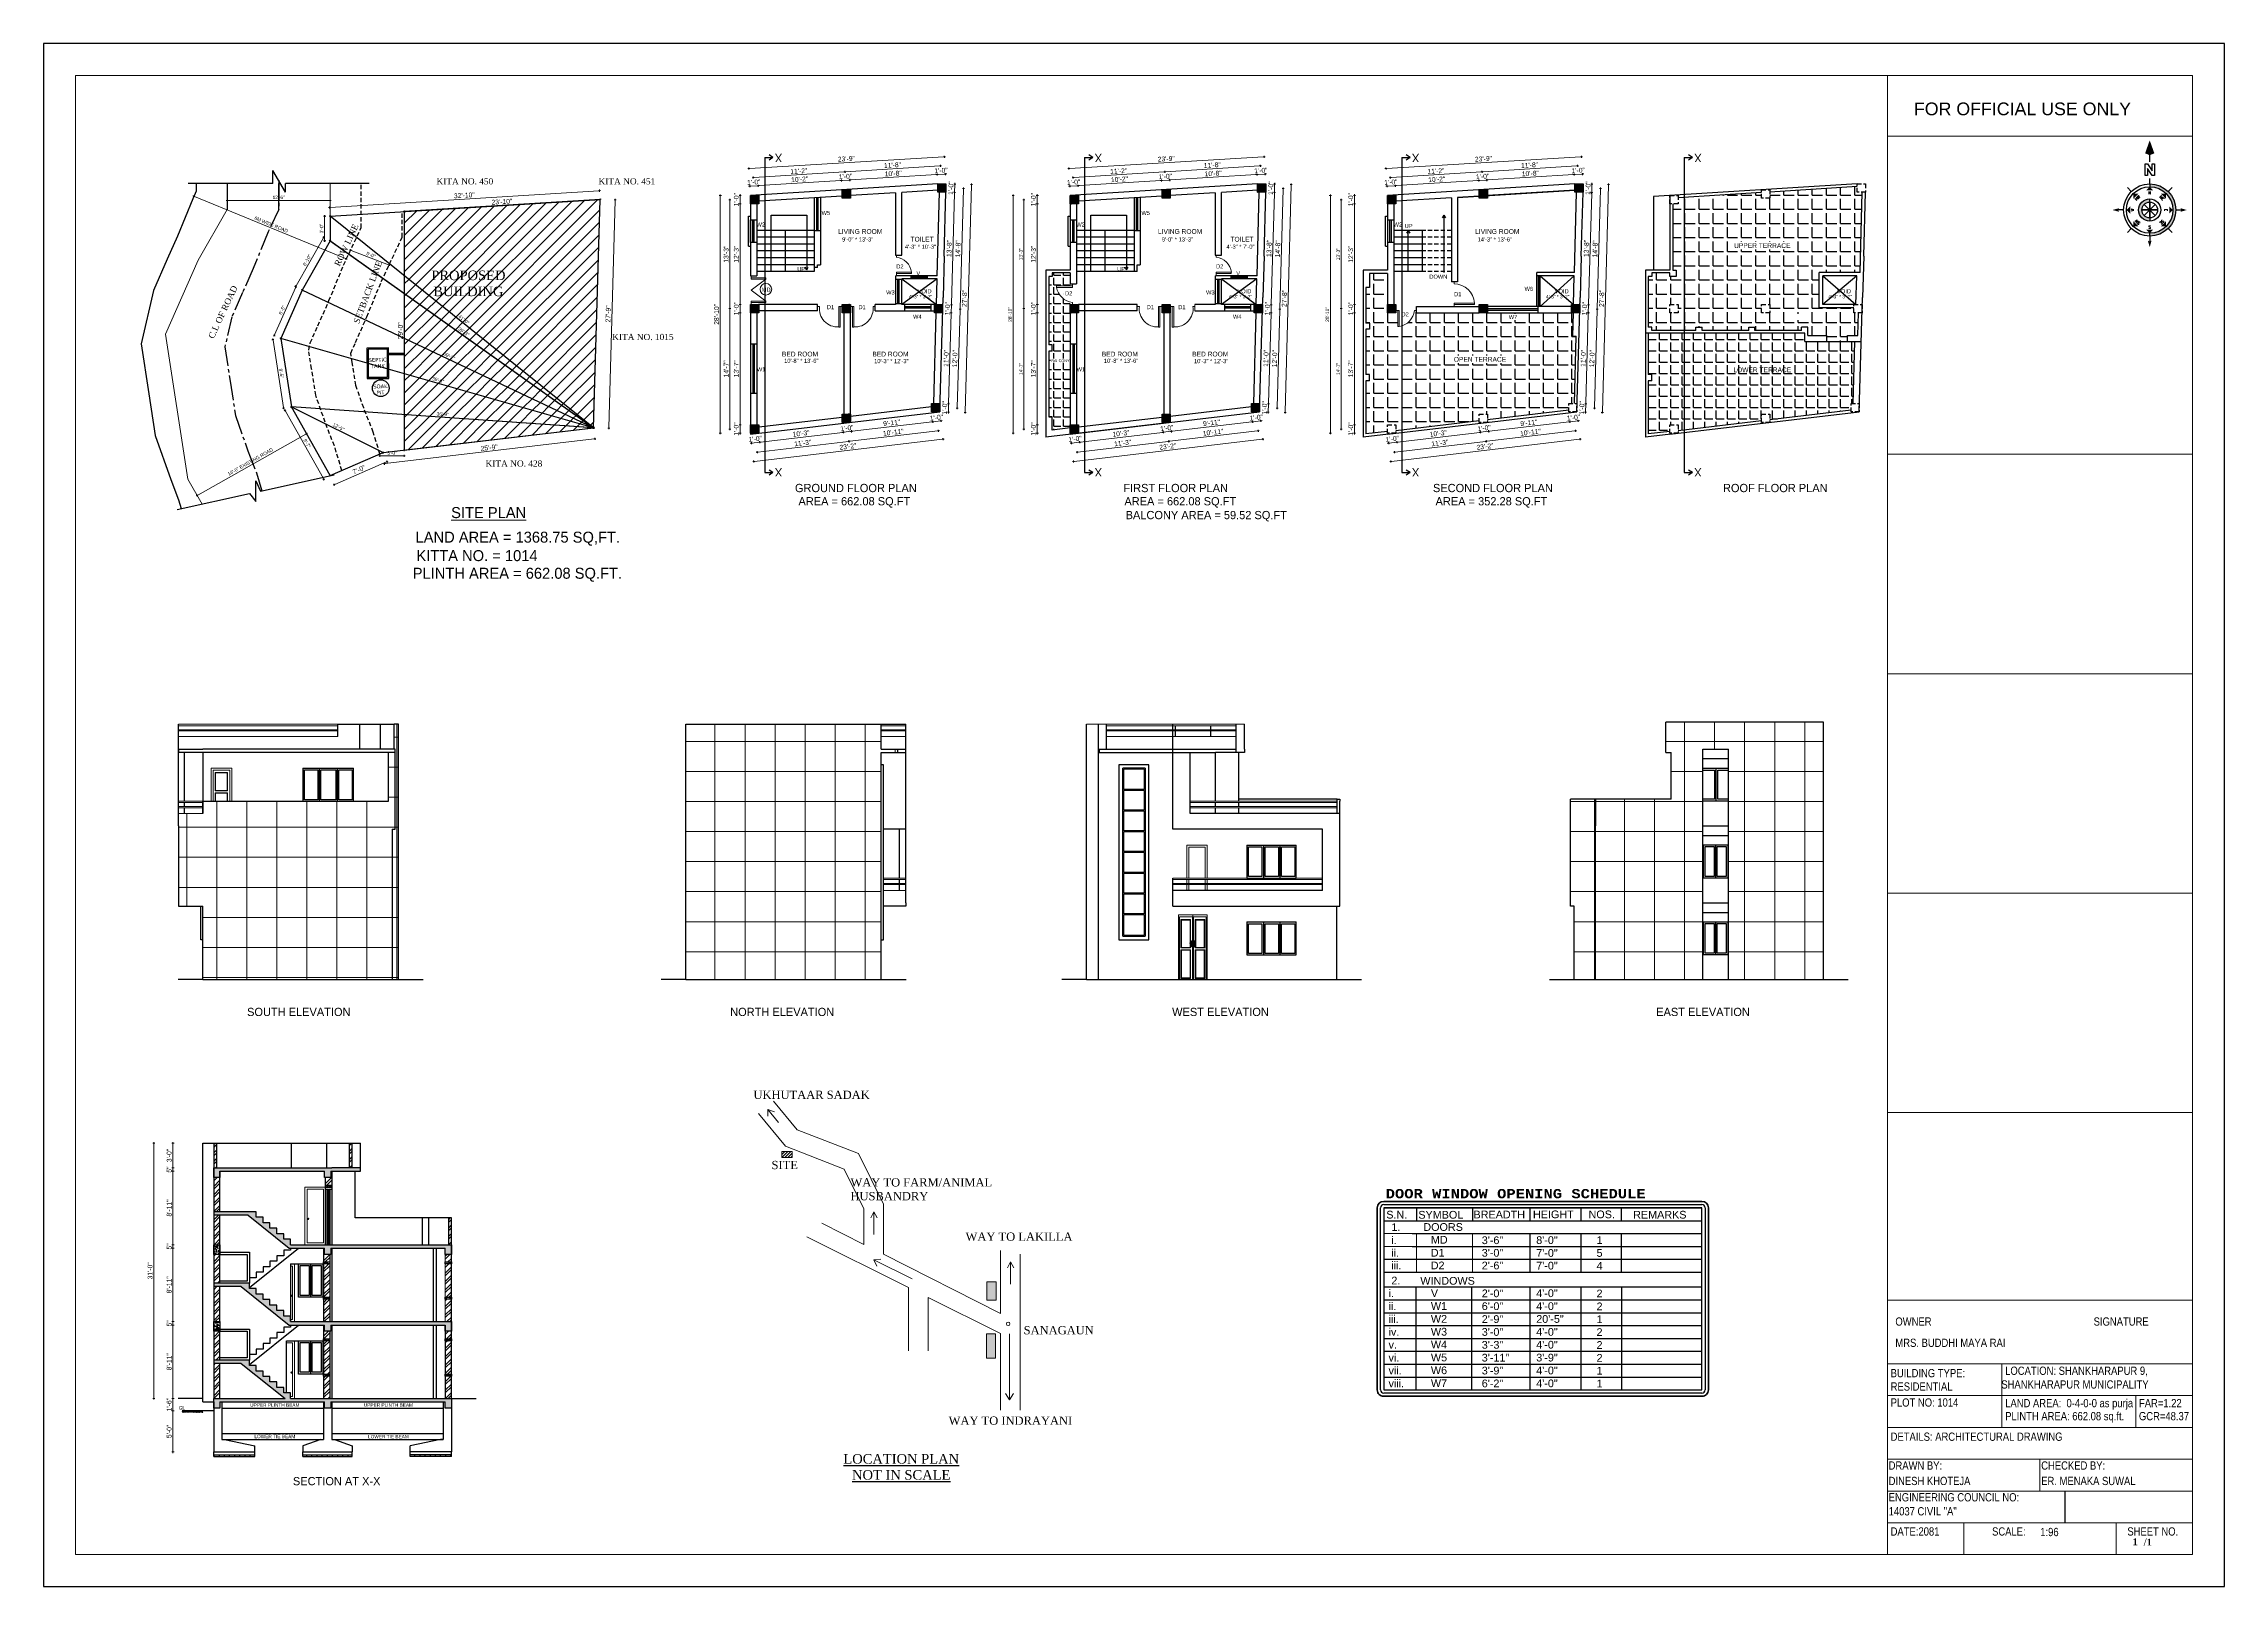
# Model space of a CAD drawing. Header units: inches. Extents: x 36657 to 39835, y -150 to 2098.
import ezdxf
from ezdxf.enums import TextEntityAlignment as Align

# ---------------------------------------------------------------- set-up
doc = ezdxf.new("R2010")
doc.units = ezdxf.units.IN
doc.header["$LTSCALE"] = 0.5
doc.header["$MEASUREMENT"] = 0
doc.header["$PDMODE"] = 66
doc.linetypes.add('CENTER2', pattern=[1.125, 0.75, -0.125, 0.125, -0.125])
doc.linetypes.add('DASHED2', pattern=[0.375, 0.25, -0.125])
for name, color, linetype, lineweight in [('0.13', 2, 'Continuous', 13), ('A_hatch', 253, 'Continuous', 5), ('BOUNDARY', 210, 'Continuous', 35), ('Dimention', 5, 'Continuous', 20), ('DOOR ELEVATION', 21, 'Continuous', 15), ('DW TEXT', 92, 'Continuous', 15), ('DW-SEC', 24, 'Continuous', 25), ('ELE1', 3, 'Continuous', 9), ('ELEVATION', 85, 'Continuous', 9), ('furnitures', 45, 'Continuous', 9), ('hatch', 9, 'Continuous', 0), ('TEXT', 220, 'Continuous', 9), ('Text 0.200', 122, 'Continuous', 20), ('Toilet', 7, 'Continuous', 25), ('win door light', 30, 'Continuous', 18)]:
    doc.layers.add(name, color=color, linetype=linetype, lineweight=lineweight)
doc.layers.add('A-Wall', color=7, linetype='Continuous')
doc.styles.add('arial', font='arial.ttf')
doc.styles.add('CEN', font='GOTHIC.TTF')
doc.styles.add('COURIER', font='courbd.ttf')
doc.styles.add('ordinary', font='ARIALN.TTF')
doc.styles.add('Romans', font='romans.shx')
doc.styles.get("Standard").update_dxf_attribs({"font": 'arial.ttf'})
doc.dimstyles.new('S8', dxfattribs={"dimtxt": 5, "dimasz": 1, "dimexe": 6, "dimexo": 18, "dimgap": 1.9375, "dimtad": 1, "dimdec": 0, "dimzin": 3, "dimdsep": 46, "dimlunit": 4, "dimtxsty": 'Standard', "dimblk": 'dot 2', "dimcen": 12, "dimse1": 1, "dimse2": 1, "dimclrd": 1, "dimclre": 1, "dimclrt": 256, "dimadec": 0, "dimazin": 0, "dimtfac": 0.75, "dimtdec": 0, "dimtix": 1, "dimtmove": 1, "dimatfit": 3, "dimldrblk": 'DOT', "dimfxl": 1, "dimtolj": 1, "dimtzin": 0, "dimlwd": 9, "dimlwe": 9, "dimarcsym": 0})
pattern_1 = [(135, (37945.91992, -1856.22724), (-0.0883883476, -0.0883883476), [])]
pattern_2 = [(135, (38411.97178, -1856.22724), (-0.0883883476, -0.0883883476), [])]
pattern_3 = [(45, (15948.8857, 0), (-0.08838834765, 0.08838834765), [])]
pattern_4 = [(0, (15762.967, 0), (0, 20.625), [15, -5.625]), (90, (15762.967, 0), (-20.625, 1e-15), [15, -5.625])]
pattern_5 = [(0, (15762.967, 0), (0, 16.5), [12, -4.5]), (90, (15762.967, 0), (-16.5, 1e-15), [12, -4.5])]
pattern_6 = [(90, (12496.91, -50.646), (-43.75, 0), []), (180, (12496.91, -50.646), (-4e-15, -43.75), [])]
pattern_7 = [(90, (12229.38, -231.916), (-43.75, 0), []), (180, (12229.38, -231.916), (-4e-15, -43.75), [])]
pattern_8 = [(50, (9198.176, -842.242), (7.1726018, -0.6275213), [0.75, -8.25]), (355, (9198.176, -842.242), (-1.3875133, 7.5219213), [0.6, -6.6]), (100.451444, (9198.774, -842.2946), (5.7850885, 6.8943999), [0.637402, -7.0114211]), (46.1842, (9198.176, -840.242), (10.6724133, -1.6551928), [1.125, -12.375]), (96.635635, (9199.065, -840.38), (9.3466195, 9.741186), [0.9561034, -10.5171376]), (351.184164, (9198.176, -840.242), (9.3466195, 9.741186), [0.9, -9.9]), (21, (9199.176, -840.742), (5.9690705, -4.0261889), [0.75, -8.25]), (326, (9199.176, -840.742), (2.4331533, 7.2515005), [0.6, -6.6]), (71.451445, (9199.6734, -841.078), (8.4022238, 3.2253115), [0.6374019, -7.0114211]), (37.5, (9198.176, -842.2423), (0.12159855, 3.32893854), [0, -6.52, 0, -6.7, 0, -6.625]), (7.5, (9198.176, -842.2423), (2.63069537, 3.9441171), [0, -3.82, 0, -6.37, 0, -2.525]), (327.5, (9195.946, -842.2423), (5.33822436, -0.22554872), [0, -2.5, 0, -7.8, 0, -10.35]), (317.5, (9194.946, -842.2423), (5.8318617, 1.0010498), [0, -3.25, 0, -5.18, 0, -7.35])]
pattern_9 = [(45, (9198.176, -842.242), (-6.098796, 6.098796), []), (45, (9202.242, -842.242), (-6.098796, 6.098796), [])]
pattern_10 = [(0, (22198.1272, 518.1426), (0, 3.75), []), (90, (22198.127, 518.143), (-7.5, 5e-16), [3.75, -3.75]), (90, (22201.877, 518.143), (-7.5, 5e-16), [-3.75, 3.75])]
pattern_11 = [(45, (3572.628, 982.51), (-8.8388348, 8.8388348), [])]

# ---------------------------------------------------------------- blocks, each defined once
blk = doc.blocks.new('Anno_North_J_Metric')
h = blk.add_hatch(color=0)
h.paths.add_polyline_path([(-4.17, 0), (-4.68, 0, 1), (4.68, 0), (4.17, 0, -1)])
h.paths.add_polyline_path([(1.41, 0), (2, 0, 1), (-2, 0), (-1.41, 0, -1)])
at = {"color": 0}
for p, q in [((-3.31, 3.31), (-4.01, 4.01)), ((0, 4.68), (0, 5.67)), ((3.31, 3.31), (4.01, 4.01)), ((-4.68, 0), (-5.67, 0)), ((-4.68, 0), (-4.17, 0)), ((-1.41, 0), (-2, 0)), ((1.41, 0), (-1.41, 0)), ((-1.41, 0), (1.41, 0)), ((1, 1), (-1, -1)), ((1, -1), (-1, 1)), ((-1, -1), (1, 1)), ((-1, 1), (1, -1)), ((0, -1.41), (0, 1.41)), ((0, 1.41), (0, -1.41)), ((1.41, 0), (2, 0)), ((4.68, 0), (4.17, 0)), ((4.68, 0), (5.67, 0)), ((8.67, 0), (9.83, 0)), ((-3.31, -3.31), (-4.01, -4.01)), ((3.31, -3.31), (4.01, -4.01)), ((0, -4.68), (0, -5.67))]:
    blk.add_line(p, q, dxfattribs=at)
at = {"color": 0, "linetype": 'ByBlock'}
for p, q in [((6.17, 0.82), (8.27, 0.82)), ((6.17, 0.4), (6.17, 0.82)), ((6.17, -0.44), (7.43, 0.4)), ((7.43, 0.4), (6.17, 0.4)), ((8.27, 0.4), (7.01, -0.44)), ((8.27, 0.82), (8.27, 0.4)), ((6.17, -0.86), (6.17, -0.44)), ((8.27, -0.86), (6.17, -0.86)), ((7.01, -0.44), (8.27, -0.44)), ((8.27, -0.44), (8.27, -0.86))]:
    blk.add_line(p, q, dxfattribs=at)
at = {"color": 0}
for radius in [4.68, 4.17, 2, 1.41]:
    blk.add_circle((0, 0), radius, dxfattribs=at)
for points in [[(0, 4.17), (0.67, 3.5), (-0.67, 3.5)], [(-0.33, 5.5), (0, 5.67), (0, 6.67)], [(0, 6.67), (0.33, 5.5), (0, 5.67)], [(-6.67, 0), (-5.5, 0.33), (-5.67, 0)], [(-5.5, -0.33), (-5.67, 0), (-6.67, 0)], [(-4.17, 0), (-3.5, 0.67), (-3.5, -0.67)], [(-2.95, 2.95), (-2, 2.95), (-2.95, 2)], [(2.95, 2.95), (2.95, 2), (2, 2.95)], [(4.17, 0), (3.5, -0.67), (3.5, 0.67)], [(12.5, 0), (10.17, 0.83), (9.83, 0)], [(9.83, 0), (10.17, -0.83), (12.5, 0)], [(-2.95, -2.95), (-2.95, -2), (-2, -2.95)], [(0, -4.17), (-0.67, -3.5), (0.67, -3.5)], [(2.95, -2.95), (2, -2.95), (2.95, -2)], [(0, -6.67), (-0.33, -5.5), (0, -5.67)], [(0.33, -5.5), (0, -5.67), (0, -6.67)]]:
    blk.add_solid(points, dxfattribs=at)
at = {"color": 0, "style": 'Romans'}
for s, rotation, p in [('S', 270, (-3.33, 0)), ('SW', 45, (-2, 2)), ('NW', 315, (2, 2)), ('N', 270, (2.83, 0)), ('SE', 135, (-2, -2)), ('E', 180, (0, -2.67)), ('NE', 225, (2, -2))]:
    blk.add_text(s, height=0.5, rotation=rotation, dxfattribs=at).set_placement(p, align=Align.CENTER)
blk.add_text('W', height=0.5, dxfattribs=at).set_placement((0, 2.83), align=Align.CENTER)
blk = doc.blocks.new('dot1')
at = {"layer": 'hatch'}
h = blk.add_hatch(color=256, dxfattribs=at)
edge = h.paths.add_edge_path()
edge.add_arc((0, 0), 1, 0, 360)
for p, q in [((3, 0), (-3, 0)), ((0, 3), (0, -3))]:
    blk.add_line(p, q, dxfattribs=at)
blk.add_circle((0, 0), 1, dxfattribs=at)
blk = doc.blocks.new('dot 2')
at = {"layer": 'hatch', "xscale": 0.5, "yscale": 0.5, "zscale": 0.5}
blk.add_blockref('dot1', (0, 0), dxfattribs=at)
blk = doc.blocks.new('*D1332')
at = {"layer": 'Defpoints', "color": 0, "transparency": 16777216}
for p in [(37671.9, 1541.9), (37687.1, 1541.9), (37687.1, 1529.9)]:
    blk.add_point(p, dxfattribs=at)
at = {"layer": 'Toilet', "color": 1, "lineweight": 9, "transparency": 16777216}
for p, q in [((37671.9, 1542.9), (37671.9, 1543.9)), ((37671.9, 1529.9), (37671.9, 1541.9)), ((37671.9, 1528.9), (37671.9, 1527.9))]:
    blk.add_line(p, q, dxfattribs=at)
for p, rotation in [((37671.9, 1541.9), 270), ((37671.9, 1529.9), 90)]:
    blk.add_blockref('dot 2', p, dxfattribs=dict(at, rotation=rotation))
at = {"layer": 'Toilet', "transparency": 16777216, "insert": (37666.4, 1535.9), "char_height": 7, "attachment_point": 5, "rotation": 90}
blk.add_mtext('\\A1;1\'-0"', dxfattribs=at)
blk = doc.blocks.new('_Dot')
at = {"color": 0, "linetype": 'ByBlock', "lineweight": -2}
blk.add_line((-0.5, 0), (-1, 0), dxfattribs=at)
at = {"color": 0, "linetype": 'ByBlock', "const_width": 0.5}
blk.add_lwpolyline([(-0.25, 0, 1), (0.25, 0, 1)], format="xyb", close=True, dxfattribs=at)
blk = doc.blocks.new('*D1333')
at = {"layer": 'Defpoints', "color": 0, "transparency": 16777216}
for p in [(37671.9, 1705.4), (37687.1, 1705.4), (37687.1, 1541.9)]:
    blk.add_point(p, dxfattribs=at)
at = {"layer": 'Toilet', "color": 1, "lineweight": 9, "transparency": 16777216}
blk.add_line((37671.9, 1542.9), (37671.9, 1704.4), dxfattribs=at)
for p, rotation in [((37671.9, 1705.4), 90), ((37671.9, 1541.9), 270)]:
    blk.add_blockref('dot 2', p, dxfattribs=dict(at, rotation=rotation))
at = {"layer": 'Toilet', "transparency": 16777216, "insert": (37666.4, 1623.7), "char_height": 7, "attachment_point": 5, "rotation": 90}
blk.add_mtext('\\A1;13\'-7"', dxfattribs=at)
blk = doc.blocks.new('*D1334')
at = {"layer": 'Defpoints', "color": 0, "transparency": 16777216}
for p in [(37671.9, 1717.4), (37687.1, 1717.4), (37687.1, 1705.4)]:
    blk.add_point(p, dxfattribs=at)
at = {"layer": 'Toilet', "color": 1, "lineweight": 9, "transparency": 16777216}
for p, q in [((37671.9, 1718.4), (37671.9, 1719.4)), ((37671.9, 1705.4), (37671.9, 1717.4)), ((37671.9, 1704.4), (37671.9, 1703.4))]:
    blk.add_line(p, q, dxfattribs=at)
for p, rotation in [((37671.9, 1717.4), 270), ((37671.9, 1705.4), 90)]:
    blk.add_blockref('dot 2', p, dxfattribs=dict(at, rotation=rotation))
at = {"layer": 'Toilet', "transparency": 16777216, "insert": (37666.4, 1711.4), "char_height": 7, "attachment_point": 5, "rotation": 90}
blk.add_mtext('\\A1;1\'-0"', dxfattribs=at)
blk = doc.blocks.new('*D1242')
at = {"layer": 'Defpoints', "color": 0, "transparency": 16777216}
for p in [(37671.9, 1864.1), (37687.1, 1864.1), (37687.1, 1717.4)]:
    blk.add_point(p, dxfattribs=at)
at = {"layer": 'Toilet', "color": 1, "lineweight": 9, "transparency": 16777216}
blk.add_line((37671.9, 1718.4), (37671.9, 1863.1), dxfattribs=at)
for p, rotation in [((37671.9, 1864.1), 90), ((37671.9, 1717.4), 270)]:
    blk.add_blockref('dot 2', p, dxfattribs=dict(at, rotation=rotation))
at = {"layer": 'Toilet', "transparency": 16777216, "insert": (37666.4, 1790.7), "char_height": 7, "attachment_point": 5, "rotation": 90}
blk.add_mtext('\\A1;12\'-3"', dxfattribs=at)
blk = doc.blocks.new('*D1335')
at = {"layer": 'Defpoints', "color": 0, "transparency": 16777216}
for p in [(37671.9, 1876.1), (37687.1, 1876.1), (37687.1, 1864.1)]:
    blk.add_point(p, dxfattribs=at)
at = {"layer": 'Toilet', "color": 1, "lineweight": 9, "transparency": 16777216}
for p, q in [((37671.9, 1877.1), (37671.9, 1878.1)), ((37671.9, 1864.1), (37671.9, 1876.1)), ((37671.9, 1863.1), (37671.9, 1862.1))]:
    blk.add_line(p, q, dxfattribs=at)
for p, rotation in [((37671.9, 1876.1), 270), ((37671.9, 1864.1), 90)]:
    blk.add_blockref('dot 2', p, dxfattribs=dict(at, rotation=rotation))
at = {"layer": 'Toilet', "transparency": 16777216, "insert": (37666.4, 1870.1), "char_height": 7, "attachment_point": 5, "rotation": 90}
blk.add_mtext('\\A1;1\'-0"', dxfattribs=at)
blk = doc.blocks.new('*D1339')
at = {"layer": 'Defpoints', "color": 0, "transparency": 16777216}
for p in [(37687.1, 1528.5), (37699.1, 1529.9), (37700.6, 1516.8)]:
    blk.add_point(p, dxfattribs=at)
at = {"layer": 'Toilet', "color": 1, "lineweight": 9, "transparency": 16777216}
for p, q in [((37687.6, 1515.3), (37686.6, 1515.2)), ((37688.6, 1515.4), (37700.6, 1516.8)), ((37701.6, 1516.9), (37702.6, 1517))]:
    blk.add_line(p, q, dxfattribs=at)
for p, rotation in [((37688.6, 1515.4), 6.727351048226113), ((37700.6, 1516.8), 186.7273510482261)]:
    blk.add_blockref('dot 2', p, dxfattribs=dict(at, rotation=rotation))
at = {"layer": 'Toilet', "transparency": 16777216, "insert": (37694, 1521.6), "char_height": 7, "attachment_point": 5, "rotation": 6.7274}
blk.add_mtext('\\A1;1\'-0"', dxfattribs=at)
blk = doc.blocks.new('*D1340')
at = {"layer": 'Defpoints', "color": 0, "transparency": 16777216}
for p in [(37699.1, 1529.9), (37820.7, 1545.7), (37822.4, 1531.2)]:
    blk.add_point(p, dxfattribs=at)
at = {"layer": 'Toilet', "color": 1, "lineweight": 9, "transparency": 16777216}
blk.add_line((37701.6, 1516.9), (37821.4, 1531.1), dxfattribs=at)
for p, rotation in [((37822.4, 1531.2), 6.72735104825321), ((37700.6, 1516.8), 186.7273510482532)]:
    blk.add_blockref('dot 2', p, dxfattribs=dict(at, rotation=rotation))
at = {"layer": 'Toilet', "transparency": 16777216, "insert": (37760.9, 1529.5), "char_height": 7, "attachment_point": 5, "rotation": 6.7274}
blk.add_mtext('\\A1;10\'-3"', dxfattribs=at)
blk = doc.blocks.new('*D1341')
at = {"layer": 'Defpoints', "color": 0, "transparency": 16777216}
for p in [(37820.7, 1545.7), (37832.7, 1545.7), (37834.2, 1532.6)]:
    blk.add_point(p, dxfattribs=at)
at = {"layer": 'Toilet', "color": 1, "lineweight": 9, "transparency": 16777216}
for p, q in [((37821.4, 1531.1), (37820.4, 1530.9)), ((37822.4, 1531.2), (37834.2, 1532.6)), ((37835.2, 1532.7), (37836.2, 1532.8))]:
    blk.add_line(p, q, dxfattribs=at)
for p, rotation in [((37822.4, 1531.2), 6.727351048253212), ((37834.2, 1532.6), 186.7273510482532)]:
    blk.add_blockref('dot 2', p, dxfattribs=dict(at, rotation=rotation))
at = {"layer": 'Toilet', "transparency": 16777216, "insert": (37827.7, 1537.3), "char_height": 7, "attachment_point": 5, "rotation": 6.7274}
blk.add_mtext('\\A1;1\'-0"', dxfattribs=at)
blk = doc.blocks.new('*D1342')
at = {"layer": 'Defpoints', "color": 0, "transparency": 16777216}
for p in [(37951, 1561), (37832.7, 1545.7), (37952.7, 1546.5)]:
    blk.add_point(p, dxfattribs=at)
at = {"layer": 'Toilet', "color": 1, "lineweight": 9, "transparency": 16777216}
blk.add_line((37835.2, 1532.7), (37951.7, 1546.4), dxfattribs=at)
for p, rotation in [((37834.2, 1532.6), 186.7273510482532), ((37952.7, 1546.5), 6.72735104825321)]:
    blk.add_blockref('dot 2', p, dxfattribs=dict(at, rotation=rotation))
at = {"layer": 'Toilet', "transparency": 16777216, "insert": (37892.8, 1545), "char_height": 7, "attachment_point": 5, "rotation": 6.7274}
blk.add_mtext('\\A1;9\'-11"', dxfattribs=at)
blk = doc.blocks.new('*D1343')
at = {"layer": 'Defpoints', "color": 0, "transparency": 16777216}
for p in [(37951, 1561), (37963, 1561), (37964.5, 1547.9)]:
    blk.add_point(p, dxfattribs=at)
at = {"layer": 'Toilet', "color": 1, "lineweight": 9, "transparency": 16777216}
for p, q in [((37951.7, 1546.4), (37950.7, 1546.3)), ((37952.7, 1546.5), (37964.5, 1547.9)), ((37965.5, 1548), (37966.5, 1548.2))]:
    blk.add_line(p, q, dxfattribs=at)
for p, rotation in [((37952.7, 1546.5), 6.727351048253212), ((37964.5, 1547.9), 186.7273510482532)]:
    blk.add_blockref('dot 2', p, dxfattribs=dict(at, rotation=rotation))
at = {"layer": 'Toilet', "transparency": 16777216, "insert": (37958, 1552.7), "char_height": 7, "attachment_point": 5, "rotation": 6.7274}
blk.add_mtext('\\A1;1\'-0"', dxfattribs=at)
blk = doc.blocks.new('*D1344')
at = {"layer": 'Defpoints', "color": 0, "transparency": 16777216}
for p in [(37957, 1567), (37826.7, 1551.7), (37830.7, 1518)]:
    blk.add_point(p, dxfattribs=at)
at = {"layer": 'Toilet', "color": 1, "lineweight": 9, "transparency": 16777216}
blk.add_line((37959.9, 1533.3), (37831.7, 1518.2), dxfattribs=at)
for p, rotation in [((37960.9, 1533.4), 6.727351048226033), ((37830.7, 1518), 186.727351048226)]:
    blk.add_blockref('dot 2', p, dxfattribs=dict(at, rotation=rotation))
at = {"layer": 'Toilet', "transparency": 16777216, "insert": (37895.2, 1531.2), "char_height": 7, "attachment_point": 5, "rotation": 6.7274}
blk.add_mtext('\\A1;10\'-11"', dxfattribs=at)
blk = doc.blocks.new('*D1345')
at = {"layer": 'Defpoints', "color": 0, "transparency": 16777216}
for p in [(37693.1, 1535.9), (37826.7, 1551.7), (37697, 1502.3)]:
    blk.add_point(p, dxfattribs=at)
at = {"layer": 'Toilet', "color": 1, "lineweight": 9, "transparency": 16777216}
blk.add_line((37829.7, 1517.9), (37698, 1502.4), dxfattribs=at)
for p, rotation in [((37697, 1502.3), 186.7273510482534), ((37830.7, 1518), 6.727351048253292)]:
    blk.add_blockref('dot 2', p, dxfattribs=dict(at, rotation=rotation))
at = {"layer": 'Toilet', "transparency": 16777216, "insert": (37763.2, 1515.6), "char_height": 7, "attachment_point": 5, "rotation": 6.7274}
blk.add_mtext('\\A1;11\'-3"', dxfattribs=at)
blk = doc.blocks.new('*D1346')
at = {"layer": 'Defpoints', "color": 0, "transparency": 16777216}
for p in [(37963, 1561), (37687.1, 1528.5), (37967.7, 1521.2)]:
    blk.add_point(p, dxfattribs=at)
at = {"layer": 'Toilet', "color": 1, "lineweight": 9, "transparency": 16777216}
blk.add_line((37692.8, 1488.8), (37966.7, 1521.1), dxfattribs=at)
for p, rotation in [((37967.7, 1521.2), 6.727351048225832), ((37691.8, 1488.7), 186.7273510482258)]:
    blk.add_blockref('dot 2', p, dxfattribs=dict(at, rotation=rotation))
at = {"layer": 'Toilet', "transparency": 16777216, "insert": (37829.1, 1510.5), "char_height": 7, "attachment_point": 5, "rotation": 6.7274}
blk.add_mtext('\\A1;23\'-2"', dxfattribs=at)
blk = doc.blocks.new('*D1347')
at = {"layer": 'Defpoints', "color": 0, "transparency": 16777216}
for p in [(37961, 1711.4), (37992.4, 1710.5), (37957, 1567)]:
    blk.add_point(p, dxfattribs=at)
at = {"layer": 'Toilet', "color": 1, "lineweight": 9, "transparency": 16777216}
blk.add_line((37988.4, 1567.2), (37992.4, 1709.5), dxfattribs=at)
for p, rotation in [((37992.4, 1710.5), 88.39404783827618), ((37988.4, 1566.2), 268.3940478382762)]:
    blk.add_blockref('dot 2', p, dxfattribs=dict(at, rotation=rotation))
at = {"layer": 'Toilet', "transparency": 16777216, "insert": (37984.9, 1638.5), "char_height": 7, "attachment_point": 5, "rotation": 88.394}
blk.add_mtext('\\A1;12\'-0"', dxfattribs=at)
blk = doc.blocks.new('*D1348')
at = {"layer": 'Defpoints', "color": 0, "transparency": 16777216}
for p in [(37965.9, 1887.1), (37997.3, 1886.3), (37961, 1711.4)]:
    blk.add_point(p, dxfattribs=at)
at = {"layer": 'Toilet', "color": 1, "lineweight": 9, "transparency": 16777216}
blk.add_line((37992.4, 1711.5), (37997.3, 1885.3), dxfattribs=at)
for p, rotation in [((37997.3, 1886.3), 88.3940478382136), ((37992.4, 1710.5), 268.3940478382136)]:
    blk.add_blockref('dot 2', p, dxfattribs=dict(at, rotation=rotation))
at = {"layer": 'Toilet', "transparency": 16777216, "insert": (37989.4, 1798.5), "char_height": 7, "attachment_point": 5, "rotation": 88.394}
blk.add_mtext('\\A1;14\'-8"', dxfattribs=at)
blk = doc.blocks.new('*D1243')
at = {"layer": 'Defpoints', "color": 0, "transparency": 16777216}
for p in [(37963, 1561), (37963.3, 1573), (37975.8, 1572.7)]:
    blk.add_point(p, dxfattribs=at)
at = {"layer": 'Toilet', "color": 1, "lineweight": 9, "transparency": 16777216}
for p, q in [((37975.5, 1559.7), (37975.4, 1558.7)), ((37975.5, 1560.7), (37975.8, 1572.7)), ((37975.8, 1573.7), (37975.9, 1574.7))]:
    blk.add_line(p, q, dxfattribs=at)
for p, rotation in [((37975.5, 1560.7), 88.39404783825515), ((37975.8, 1572.7), 268.3940478382552)]:
    blk.add_blockref('dot 2', p, dxfattribs=dict(at, rotation=rotation))
at = {"layer": 'Toilet', "transparency": 16777216, "insert": (37970.1, 1566.8), "char_height": 7, "attachment_point": 5, "rotation": 88.394}
blk.add_mtext('\\A1;1\'-0"', dxfattribs=at)
blk = doc.blocks.new('*D1349')
at = {"layer": 'Defpoints', "color": 0, "transparency": 16777216}
for p in [(37967, 1705.4), (37979.5, 1705.1), (37963.3, 1573)]:
    blk.add_point(p, dxfattribs=at)
at = {"layer": 'Toilet', "color": 1, "lineweight": 9, "transparency": 16777216}
blk.add_line((37975.8, 1573.7), (37979.5, 1704.1), dxfattribs=at)
for p, rotation in [((37979.5, 1705.1), 88.3940478382136), ((37975.8, 1572.7), 268.3940478382136)]:
    blk.add_blockref('dot 2', p, dxfattribs=dict(at, rotation=rotation))
at = {"layer": 'Toilet', "transparency": 16777216, "insert": (37972.2, 1639), "char_height": 7, "attachment_point": 5, "rotation": 88.394}
blk.add_mtext('\\A1;11\'-0"', dxfattribs=at)
blk = doc.blocks.new('*D1350')
at = {"layer": 'Defpoints', "color": 0, "transparency": 16777216}
for p in [(37967, 1717.4), (37979.9, 1717), (37967, 1705.4)]:
    blk.add_point(p, dxfattribs=at)
at = {"layer": 'Toilet', "color": 1, "lineweight": 9, "transparency": 16777216}
for p, q in [((37979.5, 1705.1), (37979.9, 1717)), ((37979.9, 1718), (37979.9, 1719)), ((37979.5, 1704.1), (37979.5, 1703.1))]:
    blk.add_line(p, q, dxfattribs=at)
for p, rotation in [((37979.9, 1717), 268.3940478382136), ((37979.5, 1705.1), 88.39404783821358)]:
    blk.add_blockref('dot 2', p, dxfattribs=dict(at, rotation=rotation))
at = {"layer": 'Toilet', "transparency": 16777216, "insert": (37974.2, 1711.2), "char_height": 7, "attachment_point": 5, "rotation": 88.394}
blk.add_mtext('\\A1;1\'-0"', dxfattribs=at)
blk = doc.blocks.new('*D1351')
at = {"layer": 'Defpoints', "color": 0, "transparency": 16777216}
for p in [(37971.9, 1881.1), (37984.5, 1880.8), (37967, 1717.4)]:
    blk.add_point(p, dxfattribs=at)
at = {"layer": 'Toilet', "color": 1, "lineweight": 9, "transparency": 16777216}
blk.add_line((37979.9, 1718), (37984.4, 1879.8), dxfattribs=at)
for p, rotation in [((37984.5, 1880.8), 88.3940478382136), ((37979.9, 1717), 268.3940478382136)]:
    blk.add_blockref('dot 2', p, dxfattribs=dict(at, rotation=rotation))
at = {"layer": 'Toilet', "transparency": 16777216, "insert": (37976.6, 1799.1), "char_height": 7, "attachment_point": 5, "rotation": 88.394}
blk.add_mtext('\\A1;13\'-8"', dxfattribs=at)
blk = doc.blocks.new('*D1352')
at = {"layer": 'Defpoints', "color": 0, "transparency": 16777216}
for p in [(37971.9, 1893.1), (37971.9, 1881.1), (37984.8, 1892.8)]:
    blk.add_point(p, dxfattribs=at)
at = {"layer": 'Toilet', "color": 1, "lineweight": 9, "transparency": 16777216}
for p, q in [((37984.4, 1879.8), (37984.4, 1878.8)), ((37984.5, 1880.8), (37984.8, 1892.8)), ((37984.8, 1893.8), (37984.8, 1894.8))]:
    blk.add_line(p, q, dxfattribs=at)
for p, rotation in [((37984.5, 1880.8), 88.39404783821358), ((37984.8, 1892.8), 268.3940478382136)]:
    blk.add_blockref('dot 2', p, dxfattribs=dict(at, rotation=rotation))
at = {"layer": 'Toilet', "transparency": 16777216, "insert": (37979.1, 1886.9), "char_height": 7, "attachment_point": 5, "rotation": 88.394}
blk.add_mtext('\\A1;1\'-0"', dxfattribs=at)
blk = doc.blocks.new('*D1353')
at = {"layer": 'Defpoints', "color": 0, "transparency": 16777216}
for p in [(37971.9, 1893.1), (38009, 1892.1), (37963, 1561)]:
    blk.add_point(p, dxfattribs=at)
at = {"layer": 'Toilet', "color": 1, "lineweight": 9, "transparency": 16777216}
blk.add_line((38000, 1561), (38008.9, 1891.1), dxfattribs=at)
for p, rotation in [((38009, 1892.1), 88.4520485907566), ((38000, 1560), 268.4520485907566)]:
    blk.add_blockref('dot 2', p, dxfattribs=dict(at, rotation=rotation))
at = {"layer": 'Toilet', "transparency": 16777216, "insert": (37999, 1726.2), "char_height": 7, "attachment_point": 5, "rotation": 88.452}
blk.add_mtext('\\A1;27\'-8"', dxfattribs=at)
blk = doc.blocks.new('*D1354')
at = {"layer": 'Defpoints', "color": 0, "transparency": 16777216}
for p in [(37687.1, 1876.1), (37698.2, 1890.5), (37699.1, 1876.8)]:
    blk.add_point(p, dxfattribs=at)
at = {"layer": 'Toilet', "color": 1, "lineweight": 9, "transparency": 16777216}
for p, q in [((37685.2, 1889.7), (37684.2, 1889.6)), ((37686.2, 1889.7), (37698.2, 1890.5)), ((37699.2, 1890.6), (37700.2, 1890.6))]:
    blk.add_line(p, q, dxfattribs=at)
for p, rotation in [((37686.2, 1889.7), 3.575827605927389), ((37698.2, 1890.5), 183.5758276059273)]:
    blk.add_blockref('dot 2', p, dxfattribs=dict(at, rotation=rotation))
at = {"layer": 'Toilet', "transparency": 16777216, "insert": (37691.9, 1895.6), "char_height": 7, "attachment_point": 5, "rotation": 3.5758}
blk.add_mtext('\\A1;1\'-0"', dxfattribs=at)
blk = doc.blocks.new('*D1355')
at = {"layer": 'Defpoints', "color": 0, "transparency": 16777216}
for p in [(37699.1, 1876.8), (37819.8, 1898.1), (37820.7, 1884.4)]:
    blk.add_point(p, dxfattribs=at)
at = {"layer": 'Toilet', "color": 1, "lineweight": 9, "transparency": 16777216}
blk.add_line((37699.2, 1890.6), (37818.8, 1898), dxfattribs=at)
for p, rotation in [((37698.2, 1890.5), 183.5758276059279), ((37819.8, 1898.1), 3.575827605927924)]:
    blk.add_blockref('dot 2', p, dxfattribs=dict(at, rotation=rotation))
at = {"layer": 'Toilet', "transparency": 16777216, "insert": (37758.7, 1899.8), "char_height": 7, "attachment_point": 5, "rotation": 3.5758}
blk.add_mtext('\\A1;10\'-2"', dxfattribs=at)
blk = doc.blocks.new('*D1356')
at = {"layer": 'Defpoints', "color": 0, "transparency": 16777216}
for p in [(37820.7, 1884.4), (37831.8, 1898.8), (37832.7, 1884.4)]:
    blk.add_point(p, dxfattribs=at)
at = {"layer": 'Toilet', "color": 1, "lineweight": 9, "transparency": 16777216}
for p, q in [((37818.8, 1898), (37817.8, 1898)), ((37819.8, 1898.1), (37831.8, 1898.8)), ((37832.8, 1898.9), (37833.8, 1899))]:
    blk.add_line(p, q, dxfattribs=at)
for p, rotation in [((37819.8, 1898.1), 3.575827605927948), ((37831.8, 1898.8), 183.5758276059279)]:
    blk.add_blockref('dot 2', p, dxfattribs=dict(at, rotation=rotation))
at = {"layer": 'Toilet', "transparency": 16777216, "insert": (37825.5, 1904), "char_height": 7, "attachment_point": 5, "rotation": 3.5758}
blk.add_mtext('\\A1;1\'-0"', dxfattribs=at)
blk = doc.blocks.new('*D1357')
at = {"layer": 'Defpoints', "color": 0, "transparency": 16777216}
for p in [(37959.1, 1906.8), (37832.7, 1884.4), (37959.9, 1893.1)]:
    blk.add_point(p, dxfattribs=at)
at = {"layer": 'Toilet', "color": 1, "lineweight": 9, "transparency": 16777216}
blk.add_line((37832.8, 1898.9), (37958.1, 1906.7), dxfattribs=at)
for p, rotation in [((37959.1, 1906.8), 3.575827605927924), ((37831.8, 1898.8), 183.5758276059279)]:
    blk.add_blockref('dot 2', p, dxfattribs=dict(at, rotation=rotation))
at = {"layer": 'Toilet', "transparency": 16777216, "insert": (37895.1, 1908.3), "char_height": 7, "attachment_point": 5, "rotation": 3.5758}
blk.add_mtext('\\A1;10\'-8"', dxfattribs=at)
blk = doc.blocks.new('*D1358')
at = {"layer": 'Defpoints', "color": 0, "transparency": 16777216}
for p in [(37971, 1907.5), (37959.9, 1893.1), (37971.9, 1893.1)]:
    blk.add_point(p, dxfattribs=at)
at = {"layer": 'Toilet', "color": 1, "lineweight": 9, "transparency": 16777216}
for p, q in [((37958.1, 1906.7), (37957.1, 1906.7)), ((37959.1, 1906.8), (37971, 1907.5)), ((37972, 1907.6), (37973, 1907.7))]:
    blk.add_line(p, q, dxfattribs=at)
for p, rotation in [((37959.1, 1906.8), 3.575827605927948), ((37971, 1907.5), 183.5758276059279)]:
    blk.add_blockref('dot 2', p, dxfattribs=dict(at, rotation=rotation))
at = {"layer": 'Toilet', "transparency": 16777216, "insert": (37964.7, 1912.7), "char_height": 7, "attachment_point": 5, "rotation": 3.5758}
blk.add_mtext('\\A1;1\'-0"', dxfattribs=at)
blk = doc.blocks.new('*D1359')
at = {"layer": 'Defpoints', "color": 0, "transparency": 16777216}
for p in [(37824.7, 1910.7), (37826.7, 1878.4), (37965.9, 1887.1)]:
    blk.add_point(p, dxfattribs=at)
at = {"layer": 'Toilet', "color": 1, "lineweight": 9, "transparency": 16777216}
blk.add_line((37962.9, 1919.3), (37825.7, 1910.7), dxfattribs=at)
for p, rotation in [((37824.7, 1910.7), 183.5758436463706), ((37963.9, 1919.4), 3.575843646370602)]:
    blk.add_blockref('dot 2', p, dxfattribs=dict(at, rotation=rotation))
at = {"layer": 'Toilet', "transparency": 16777216, "insert": (37894, 1920.5), "char_height": 7, "attachment_point": 5, "rotation": 3.5758}
blk.add_mtext('\\A1;11\'-8"', dxfattribs=at)
blk = doc.blocks.new('*D1360')
at = {"layer": 'Defpoints', "color": 0, "transparency": 16777216}
for p in [(37691.1, 1902.3), (37826.7, 1878.4), (37693.1, 1870.1)]:
    blk.add_point(p, dxfattribs=at)
at = {"layer": 'Toilet', "color": 1, "lineweight": 9, "transparency": 16777216}
blk.add_line((37823.7, 1910.6), (37692.1, 1902.4), dxfattribs=at)
for p, rotation in [((37824.7, 1910.7), 3.575843646351097), ((37691.1, 1902.3), 183.5758436463511)]:
    blk.add_blockref('dot 2', p, dxfattribs=dict(at, rotation=rotation))
at = {"layer": 'Toilet', "transparency": 16777216, "insert": (37757.5, 1911.9), "char_height": 7, "attachment_point": 5, "rotation": 3.5758}
blk.add_mtext('\\A1;11\'-2"', dxfattribs=at)
blk = doc.blocks.new('*D1307')
at = {"layer": 'Defpoints', "color": 0, "transparency": 16777216}
for p in [(37684.7, 1915.7), (37687.1, 1876.1), (37971.9, 1893.1)]:
    blk.add_point(p, dxfattribs=at)
at = {"layer": 'Toilet', "color": 1, "lineweight": 9, "transparency": 16777216}
blk.add_line((37968.6, 1932.7), (37685.7, 1915.8), dxfattribs=at)
for p, rotation in [((37684.7, 1915.7), 183.425574687815), ((37969.6, 1932.7), 3.425574687815071)]:
    blk.add_blockref('dot 2', p, dxfattribs=dict(at, rotation=rotation))
at = {"layer": 'Toilet', "transparency": 16777216, "insert": (37826.8, 1929.7), "char_height": 7, "attachment_point": 5, "rotation": 3.4256}
blk.add_mtext('\\A1;23\'-9"', dxfattribs=at)
blk = doc.blocks.new('*D1259')
at = {"layer": 'Defpoints', "color": 0, "transparency": 16777216}
for p in [(38153.1, 1528.5), (38165.1, 1529.9), (38166.7, 1516.8)]:
    blk.add_point(p, dxfattribs=at)
at = {"layer": 'Toilet', "color": 1, "lineweight": 9, "transparency": 16777216}
for p, q in [((38153.7, 1515.3), (38152.7, 1515.2)), ((38154.7, 1515.4), (38166.7, 1516.8)), ((38167.7, 1516.9), (38168.7, 1517))]:
    blk.add_line(p, q, dxfattribs=at)
for p, rotation in [((38154.7, 1515.4), 6.727351048226113), ((38166.7, 1516.8), 186.7273510482261)]:
    blk.add_blockref('dot 2', p, dxfattribs=dict(at, rotation=rotation))
at = {"layer": 'Toilet', "transparency": 16777216, "insert": (38160, 1521.6), "char_height": 7, "attachment_point": 5, "rotation": 6.7274}
blk.add_mtext('\\A1;1\'-0"', dxfattribs=at)
blk = doc.blocks.new('*D1260')
at = {"layer": 'Defpoints', "color": 0, "transparency": 16777216}
for p in [(38165.1, 1529.9), (38286.7, 1545.7), (38288.5, 1531.2)]:
    blk.add_point(p, dxfattribs=at)
at = {"layer": 'Toilet', "color": 1, "lineweight": 9, "transparency": 16777216}
blk.add_line((38167.7, 1516.9), (38287.5, 1531.1), dxfattribs=at)
for p, rotation in [((38288.5, 1531.2), 6.727351048253515), ((38166.7, 1516.8), 186.7273510482535)]:
    blk.add_blockref('dot 2', p, dxfattribs=dict(at, rotation=rotation))
at = {"layer": 'Toilet', "transparency": 16777216, "insert": (38226.9, 1529.5), "char_height": 7, "attachment_point": 5, "rotation": 6.7274}
blk.add_mtext('\\A1;10\'-3"', dxfattribs=at)
blk = doc.blocks.new('*D1261')
at = {"layer": 'Defpoints', "color": 0, "transparency": 16777216}
for p in [(38286.7, 1545.7), (38298.7, 1545.7), (38300.3, 1532.6)]:
    blk.add_point(p, dxfattribs=at)
at = {"layer": 'Toilet', "color": 1, "lineweight": 9, "transparency": 16777216}
for p, q in [((38287.5, 1531.1), (38286.5, 1530.9)), ((38288.5, 1531.2), (38300.3, 1532.6)), ((38301.3, 1532.7), (38302.3, 1532.8))]:
    blk.add_line(p, q, dxfattribs=at)
for p, rotation in [((38288.5, 1531.2), 6.727351048253531), ((38300.3, 1532.6), 186.7273510482535)]:
    blk.add_blockref('dot 2', p, dxfattribs=dict(at, rotation=rotation))
at = {"layer": 'Toilet', "transparency": 16777216, "insert": (38293.7, 1537.3), "char_height": 7, "attachment_point": 5, "rotation": 6.7274}
blk.add_mtext('\\A1;1\'-0"', dxfattribs=at)
blk = doc.blocks.new('*D1262')
at = {"layer": 'Defpoints', "color": 0, "transparency": 16777216}
for p in [(38417, 1561), (38298.7, 1545.7), (38418.7, 1546.5)]:
    blk.add_point(p, dxfattribs=at)
at = {"layer": 'Toilet', "color": 1, "lineweight": 9, "transparency": 16777216}
blk.add_line((38301.3, 1532.7), (38417.7, 1546.4), dxfattribs=at)
for p, rotation in [((38300.3, 1532.6), 186.7273510482535), ((38418.7, 1546.5), 6.727351048253515)]:
    blk.add_blockref('dot 2', p, dxfattribs=dict(at, rotation=rotation))
at = {"layer": 'Toilet', "transparency": 16777216, "insert": (38358.9, 1545), "char_height": 7, "attachment_point": 5, "rotation": 6.7274}
blk.add_mtext('\\A1;9\'-11"', dxfattribs=at)
blk = doc.blocks.new('*D1263')
at = {"layer": 'Defpoints', "color": 0, "transparency": 16777216}
for p in [(38417, 1561), (38429, 1561), (38430.6, 1547.9)]:
    blk.add_point(p, dxfattribs=at)
at = {"layer": 'Toilet', "color": 1, "lineweight": 9, "transparency": 16777216}
for p, q in [((38417.7, 1546.4), (38416.7, 1546.3)), ((38418.7, 1546.5), (38430.6, 1547.9)), ((38431.6, 1548), (38432.6, 1548.2))]:
    blk.add_line(p, q, dxfattribs=at)
for p, rotation in [((38418.7, 1546.5), 6.727351048253531), ((38430.6, 1547.9), 186.7273510482535)]:
    blk.add_blockref('dot 2', p, dxfattribs=dict(at, rotation=rotation))
at = {"layer": 'Toilet', "transparency": 16777216, "insert": (38424, 1552.7), "char_height": 7, "attachment_point": 5, "rotation": 6.7274}
blk.add_mtext('\\A1;1\'-0"', dxfattribs=at)
blk = doc.blocks.new('*D1264')
at = {"layer": 'Defpoints', "color": 0, "transparency": 16777216}
for p in [(38423, 1567), (38292.7, 1551.7), (38296.7, 1518)]:
    blk.add_point(p, dxfattribs=at)
at = {"layer": 'Toilet', "color": 1, "lineweight": 9, "transparency": 16777216}
blk.add_line((38426, 1533.3), (38297.7, 1518.2), dxfattribs=at)
for p, rotation in [((38427, 1533.4), 6.727351048226033), ((38296.7, 1518), 186.727351048226)]:
    blk.add_blockref('dot 2', p, dxfattribs=dict(at, rotation=rotation))
at = {"layer": 'Toilet', "transparency": 16777216, "insert": (38361.2, 1531.2), "char_height": 7, "attachment_point": 5, "rotation": 6.7274}
blk.add_mtext('\\A1;10\'-11"', dxfattribs=at)
blk = doc.blocks.new('*D1265')
at = {"layer": 'Defpoints', "color": 0, "transparency": 16777216}
for p in [(38159.1, 1535.9), (38292.7, 1551.7), (38163.1, 1502.3)]:
    blk.add_point(p, dxfattribs=at)
at = {"layer": 'Toilet', "color": 1, "lineweight": 9, "transparency": 16777216}
blk.add_line((38295.7, 1517.9), (38164.1, 1502.4), dxfattribs=at)
for p, rotation in [((38163.1, 1502.3), 186.7273510482536), ((38296.7, 1518), 6.727351048253611)]:
    blk.add_blockref('dot 2', p, dxfattribs=dict(at, rotation=rotation))
at = {"layer": 'Toilet', "transparency": 16777216, "insert": (38229.3, 1515.6), "char_height": 7, "attachment_point": 5, "rotation": 6.7274}
blk.add_mtext('\\A1;11\'-3"', dxfattribs=at)
blk = doc.blocks.new('*D1266')
at = {"layer": 'Defpoints', "color": 0, "transparency": 16777216}
for p in [(38429, 1561), (38153.1, 1528.5), (38433.7, 1521.2)]:
    blk.add_point(p, dxfattribs=at)
at = {"layer": 'Toilet', "color": 1, "lineweight": 9, "transparency": 16777216}
blk.add_line((38158.8, 1488.8), (38432.7, 1521.1), dxfattribs=at)
for p, rotation in [((38433.7, 1521.2), 6.727351048225832), ((38157.8, 1488.7), 186.7273510482258)]:
    blk.add_blockref('dot 2', p, dxfattribs=dict(at, rotation=rotation))
at = {"layer": 'Toilet', "transparency": 16777216, "insert": (38295.1, 1510.5), "char_height": 7, "attachment_point": 5, "rotation": 6.7274}
blk.add_mtext('\\A1;23\'-2"', dxfattribs=at)
blk = doc.blocks.new('*D1267')
at = {"layer": 'Defpoints', "color": 0, "transparency": 16777216}
for p in [(38427.1, 1711.4), (38458.5, 1710.5), (38423, 1567)]:
    blk.add_point(p, dxfattribs=at)
at = {"layer": 'Toilet', "color": 1, "lineweight": 9, "transparency": 16777216}
blk.add_line((38454.4, 1567.2), (38458.4, 1709.5), dxfattribs=at)
for p, rotation in [((38458.5, 1710.5), 88.3940478382733), ((38454.4, 1566.2), 268.3940478382733)]:
    blk.add_blockref('dot 2', p, dxfattribs=dict(at, rotation=rotation))
at = {"layer": 'Toilet', "transparency": 16777216, "insert": (38450.9, 1638.5), "char_height": 7, "attachment_point": 5, "rotation": 88.394}
blk.add_mtext('\\A1;12\'-0"', dxfattribs=at)
blk = doc.blocks.new('*D1268')
at = {"layer": 'Defpoints', "color": 0, "transparency": 16777216}
for p in [(38432, 1887.1), (38463.4, 1886.3), (38427.1, 1711.4)]:
    blk.add_point(p, dxfattribs=at)
at = {"layer": 'Toilet', "color": 1, "lineweight": 9, "transparency": 16777216}
blk.add_line((38458.5, 1711.5), (38463.4, 1885.3), dxfattribs=at)
for p, rotation in [((38463.4, 1886.3), 88.3940478382136), ((38458.5, 1710.5), 268.3940478382136)]:
    blk.add_blockref('dot 2', p, dxfattribs=dict(at, rotation=rotation))
at = {"layer": 'Toilet', "transparency": 16777216, "insert": (38455.4, 1798.5), "char_height": 7, "attachment_point": 5, "rotation": 88.394}
blk.add_mtext('\\A1;14\'-8"', dxfattribs=at)
blk = doc.blocks.new('*D1237')
at = {"layer": 'Defpoints', "color": 0, "transparency": 16777216}
for p in [(38429, 1561), (38429.4, 1573), (38441.9, 1572.7)]:
    blk.add_point(p, dxfattribs=at)
at = {"layer": 'Toilet', "color": 1, "lineweight": 9, "transparency": 16777216}
for p, q in [((38441.5, 1560.7), (38441.9, 1572.7)), ((38441.5, 1559.7), (38441.5, 1558.7)), ((38441.9, 1573.7), (38441.9, 1574.7))]:
    blk.add_line(p, q, dxfattribs=at)
for p, rotation in [((38441.5, 1560.7), 88.39404783825515), ((38441.9, 1572.7), 268.3940478382552)]:
    blk.add_blockref('dot 2', p, dxfattribs=dict(at, rotation=rotation))
at = {"layer": 'Toilet', "transparency": 16777216, "insert": (38436.2, 1566.8), "char_height": 7, "attachment_point": 5, "rotation": 88.394}
blk.add_mtext('\\A1;1\'-0"', dxfattribs=at)
blk = doc.blocks.new('*D1294')
at = {"layer": 'Defpoints', "color": 0, "transparency": 16777216}
for p in [(38433.1, 1705.4), (38445.6, 1705.1), (38429.4, 1573)]:
    blk.add_point(p, dxfattribs=at)
at = {"layer": 'Toilet', "color": 1, "lineweight": 9, "transparency": 16777216}
blk.add_line((38441.9, 1573.7), (38445.6, 1704.1), dxfattribs=at)
for p, rotation in [((38445.6, 1705.1), 88.3940478382136), ((38441.9, 1572.7), 268.3940478382136)]:
    blk.add_blockref('dot 2', p, dxfattribs=dict(at, rotation=rotation))
at = {"layer": 'Toilet', "transparency": 16777216, "insert": (38438.2, 1639), "char_height": 7, "attachment_point": 5, "rotation": 88.394}
blk.add_mtext('\\A1;11\'-0"', dxfattribs=at)
blk = doc.blocks.new('*D1295')
at = {"layer": 'Defpoints', "color": 0, "transparency": 16777216}
for p in [(38433.1, 1717.4), (38445.9, 1717), (38433.1, 1705.4)]:
    blk.add_point(p, dxfattribs=at)
at = {"layer": 'Toilet', "color": 1, "lineweight": 9, "transparency": 16777216}
for p, q in [((38445.6, 1705.1), (38445.9, 1717)), ((38445.9, 1718), (38446, 1719)), ((38445.6, 1704.1), (38445.5, 1703.1))]:
    blk.add_line(p, q, dxfattribs=at)
for p, rotation in [((38445.9, 1717), 268.3940478382136), ((38445.6, 1705.1), 88.39404783821358)]:
    blk.add_blockref('dot 2', p, dxfattribs=dict(at, rotation=rotation))
at = {"layer": 'Toilet', "transparency": 16777216, "insert": (38440.2, 1711.2), "char_height": 7, "attachment_point": 5, "rotation": 88.394}
blk.add_mtext('\\A1;1\'-0"', dxfattribs=at)
blk = doc.blocks.new('*D1296')
at = {"layer": 'Defpoints', "color": 0, "transparency": 16777216}
for p in [(38438, 1881.1), (38450.5, 1880.8), (38433.1, 1717.4)]:
    blk.add_point(p, dxfattribs=at)
at = {"layer": 'Toilet', "color": 1, "lineweight": 9, "transparency": 16777216}
blk.add_line((38445.9, 1718), (38450.5, 1879.8), dxfattribs=at)
for p, rotation in [((38450.5, 1880.8), 88.3940478382136), ((38445.9, 1717), 268.3940478382136)]:
    blk.add_blockref('dot 2', p, dxfattribs=dict(at, rotation=rotation))
at = {"layer": 'Toilet', "transparency": 16777216, "insert": (38442.7, 1799.1), "char_height": 7, "attachment_point": 5, "rotation": 88.394}
blk.add_mtext('\\A1;13\'-8"', dxfattribs=at)
blk = doc.blocks.new('*D1297')
at = {"layer": 'Defpoints', "color": 0, "transparency": 16777216}
for p in [(38438, 1893.1), (38438, 1881.1), (38450.8, 1892.8)]:
    blk.add_point(p, dxfattribs=at)
at = {"layer": 'Toilet', "color": 1, "lineweight": 9, "transparency": 16777216}
for p, q in [((38450.5, 1880.8), (38450.8, 1892.8)), ((38450.5, 1879.8), (38450.5, 1878.8)), ((38450.9, 1893.8), (38450.9, 1894.8))]:
    blk.add_line(p, q, dxfattribs=at)
for p, rotation in [((38450.5, 1880.8), 88.39404783821358), ((38450.8, 1892.8), 268.3940478382136)]:
    blk.add_blockref('dot 2', p, dxfattribs=dict(at, rotation=rotation))
at = {"layer": 'Toilet', "transparency": 16777216, "insert": (38445.2, 1886.9), "char_height": 7, "attachment_point": 5, "rotation": 88.394}
blk.add_mtext('\\A1;1\'-0"', dxfattribs=at)
blk = doc.blocks.new('*D1299')
at = {"layer": 'Defpoints', "color": 0, "transparency": 16777216}
for p in [(38153.1, 1876.1), (38164.3, 1890.5), (38165.1, 1876.8)]:
    blk.add_point(p, dxfattribs=at)
at = {"layer": 'Toilet', "color": 1, "lineweight": 9, "transparency": 16777216}
for p, q in [((38151.3, 1889.7), (38150.3, 1889.6)), ((38152.3, 1889.7), (38164.3, 1890.5)), ((38165.3, 1890.6), (38166.3, 1890.6))]:
    blk.add_line(p, q, dxfattribs=at)
for p, rotation in [((38152.3, 1889.7), 3.575827605927389), ((38164.3, 1890.5), 183.5758276059273)]:
    blk.add_blockref('dot 2', p, dxfattribs=dict(at, rotation=rotation))
at = {"layer": 'Toilet', "transparency": 16777216, "insert": (38157.9, 1895.6), "char_height": 7, "attachment_point": 5, "rotation": 3.5758}
blk.add_mtext('\\A1;1\'-0"', dxfattribs=at)
blk = doc.blocks.new('*D1300')
at = {"layer": 'Defpoints', "color": 0, "transparency": 16777216}
for p in [(38165.1, 1876.8), (38285.9, 1898.1), (38286.7, 1884.4)]:
    blk.add_point(p, dxfattribs=at)
at = {"layer": 'Toilet', "color": 1, "lineweight": 9, "transparency": 16777216}
blk.add_line((38165.3, 1890.6), (38284.9, 1898), dxfattribs=at)
for p, rotation in [((38164.3, 1890.5), 183.5758276059281), ((38285.9, 1898.1), 3.575827605928077)]:
    blk.add_blockref('dot 2', p, dxfattribs=dict(at, rotation=rotation))
at = {"layer": 'Toilet', "transparency": 16777216, "insert": (38224.7, 1899.8), "char_height": 7, "attachment_point": 5, "rotation": 3.5758}
blk.add_mtext('\\A1;10\'-2"', dxfattribs=at)
blk = doc.blocks.new('*D1301')
at = {"layer": 'Defpoints', "color": 0, "transparency": 16777216}
for p in [(38286.7, 1884.4), (38297.8, 1898.8), (38298.7, 1884.4)]:
    blk.add_point(p, dxfattribs=at)
at = {"layer": 'Toilet', "color": 1, "lineweight": 9, "transparency": 16777216}
for p, q in [((38284.9, 1898), (38283.9, 1898)), ((38285.9, 1898.1), (38297.8, 1898.8)), ((38298.8, 1898.9), (38299.8, 1899))]:
    blk.add_line(p, q, dxfattribs=at)
for p, rotation in [((38285.9, 1898.1), 3.575827605928028), ((38297.8, 1898.8), 183.5758276059281)]:
    blk.add_blockref('dot 2', p, dxfattribs=dict(at, rotation=rotation))
at = {"layer": 'Toilet', "transparency": 16777216, "insert": (38291.5, 1904), "char_height": 7, "attachment_point": 5, "rotation": 3.5758}
blk.add_mtext('\\A1;1\'-0"', dxfattribs=at)
blk = doc.blocks.new('*D1302')
at = {"layer": 'Defpoints', "color": 0, "transparency": 16777216}
for p in [(38425.1, 1906.8), (38298.7, 1884.4), (38426, 1893.1)]:
    blk.add_point(p, dxfattribs=at)
at = {"layer": 'Toilet', "color": 1, "lineweight": 9, "transparency": 16777216}
blk.add_line((38298.8, 1898.9), (38424.1, 1906.7), dxfattribs=at)
for p, rotation in [((38425.1, 1906.8), 3.575827605928077), ((38297.8, 1898.8), 183.5758276059281)]:
    blk.add_blockref('dot 2', p, dxfattribs=dict(at, rotation=rotation))
at = {"layer": 'Toilet', "transparency": 16777216, "insert": (38361.2, 1908.3), "char_height": 7, "attachment_point": 5, "rotation": 3.5758}
blk.add_mtext('\\A1;10\'-8"', dxfattribs=at)
blk = doc.blocks.new('*D1303')
at = {"layer": 'Defpoints', "color": 0, "transparency": 16777216}
for p in [(38437.1, 1907.5), (38426, 1893.1), (38438, 1893.1)]:
    blk.add_point(p, dxfattribs=at)
at = {"layer": 'Toilet', "color": 1, "lineweight": 9, "transparency": 16777216}
for p, q in [((38424.1, 1906.7), (38423.1, 1906.7)), ((38425.1, 1906.8), (38437.1, 1907.5)), ((38438.1, 1907.6), (38439.1, 1907.7))]:
    blk.add_line(p, q, dxfattribs=at)
for p, rotation in [((38425.1, 1906.8), 3.575827605928108), ((38437.1, 1907.5), 183.5758276059281)]:
    blk.add_blockref('dot 2', p, dxfattribs=dict(at, rotation=rotation))
at = {"layer": 'Toilet', "transparency": 16777216, "insert": (38430.8, 1912.7), "char_height": 7, "attachment_point": 5, "rotation": 3.5758}
blk.add_mtext('\\A1;1\'-0"', dxfattribs=at)
blk = doc.blocks.new('*D1304')
at = {"layer": 'Defpoints', "color": 0, "transparency": 16777216}
for p in [(38290.7, 1910.7), (38292.7, 1878.4), (38432, 1887.1)]:
    blk.add_point(p, dxfattribs=at)
at = {"layer": 'Toilet', "color": 1, "lineweight": 9, "transparency": 16777216}
blk.add_line((38429, 1919.3), (38291.7, 1910.7), dxfattribs=at)
for p, rotation in [((38290.7, 1910.7), 183.5758436463704), ((38430, 1919.4), 3.575843646370442)]:
    blk.add_blockref('dot 2', p, dxfattribs=dict(at, rotation=rotation))
at = {"layer": 'Toilet', "transparency": 16777216, "insert": (38360, 1920.5), "char_height": 7, "attachment_point": 5, "rotation": 3.5758}
blk.add_mtext('\\A1;11\'-8"', dxfattribs=at)
blk = doc.blocks.new('*D1305')
at = {"layer": 'Defpoints', "color": 0, "transparency": 16777216}
for p in [(38157.1, 1902.3), (38292.7, 1878.4), (38159.1, 1870.1)]:
    blk.add_point(p, dxfattribs=at)
at = {"layer": 'Toilet', "color": 1, "lineweight": 9, "transparency": 16777216}
blk.add_line((38289.7, 1910.6), (38158.1, 1902.4), dxfattribs=at)
for p, rotation in [((38290.7, 1910.7), 3.575843646351018), ((38157.1, 1902.3), 183.575843646351)]:
    blk.add_blockref('dot 2', p, dxfattribs=dict(at, rotation=rotation))
at = {"layer": 'Toilet', "transparency": 16777216, "insert": (38223.6, 1911.9), "char_height": 7, "attachment_point": 5, "rotation": 3.5758}
blk.add_mtext('\\A1;11\'-2"', dxfattribs=at)
blk = doc.blocks.new('*D1306')
at = {"layer": 'Defpoints', "color": 0, "transparency": 16777216}
for p in [(38150.8, 1915.7), (38153.1, 1876.1), (38438, 1893.1)]:
    blk.add_point(p, dxfattribs=at)
at = {"layer": 'Toilet', "color": 1, "lineweight": 9, "transparency": 16777216}
blk.add_line((38434.6, 1932.7), (38151.8, 1915.8), dxfattribs=at)
for p, rotation in [((38150.8, 1915.7), 183.425574687815), ((38435.6, 1932.7), 3.425574687814992)]:
    blk.add_blockref('dot 2', p, dxfattribs=dict(at, rotation=rotation))
at = {"layer": 'Toilet', "transparency": 16777216, "insert": (38292.9, 1929.7), "char_height": 7, "attachment_point": 5, "rotation": 3.4256}
blk.add_mtext('\\A1;23\'-9"', dxfattribs=at)
blk = doc.blocks.new('*D1282')
at = {"layer": 'Defpoints', "color": 0, "transparency": 16777216}
for p in [(38153.1, 1876.1), (38105, 1864.1), (38153.1, 1864.1)]:
    blk.add_point(p, dxfattribs=at)
at = {"layer": 'Toilet', "color": 1, "lineweight": 9, "transparency": 16777216}
for p, q in [((38105, 1877.1), (38105, 1878.1)), ((38105, 1876.1), (38105, 1864.1)), ((38105, 1863.1), (38105, 1862.1))]:
    blk.add_line(p, q, dxfattribs=at)
for p, rotation in [((38105, 1876.1), 270), ((38105, 1864.1), 90)]:
    blk.add_blockref('dot 2', p, dxfattribs=dict(at, rotation=rotation))
at = {"layer": 'Toilet', "transparency": 16777216, "insert": (38099.4, 1870.1), "char_height": 7, "attachment_point": 5, "rotation": 90}
blk.add_mtext('\\A1;1\'-0"', dxfattribs=at)
blk = doc.blocks.new('*D1283')
at = {"layer": 'Defpoints', "color": 0, "transparency": 16777216}
for p in [(38153.1, 1864.1), (38105, 1717.4), (38153.1, 1717.4)]:
    blk.add_point(p, dxfattribs=at)
at = {"layer": 'Toilet', "color": 1, "lineweight": 9, "transparency": 16777216}
blk.add_line((38105, 1863.1), (38105, 1718.4), dxfattribs=at)
for p, rotation in [((38105, 1864.1), 90), ((38105, 1717.4), 270)]:
    blk.add_blockref('dot 2', p, dxfattribs=dict(at, rotation=rotation))
at = {"layer": 'Toilet', "transparency": 16777216, "insert": (38099.4, 1790.7), "char_height": 7, "attachment_point": 5, "rotation": 90}
blk.add_mtext('\\A1;12\'-3"', dxfattribs=at)
blk = doc.blocks.new('*D1254')
at = {"layer": 'Defpoints', "color": 0, "transparency": 16777216}
for p in [(38153.1, 1717.4), (38105, 1705.4), (38153.1, 1705.4)]:
    blk.add_point(p, dxfattribs=at)
at = {"layer": 'Toilet', "color": 1, "lineweight": 9, "transparency": 16777216}
for p, q in [((38105, 1718.4), (38105, 1719.4)), ((38105, 1717.4), (38105, 1705.4)), ((38105, 1704.4), (38105, 1703.4))]:
    blk.add_line(p, q, dxfattribs=at)
for p, rotation in [((38105, 1717.4), 270), ((38105, 1705.4), 90)]:
    blk.add_blockref('dot 2', p, dxfattribs=dict(at, rotation=rotation))
at = {"layer": 'Toilet', "transparency": 16777216, "insert": (38099.4, 1711.4), "char_height": 7, "attachment_point": 5, "rotation": 90}
blk.add_mtext('\\A1;1\'-0"', dxfattribs=at)
blk = doc.blocks.new('*D1255')
at = {"layer": 'Defpoints', "color": 0, "transparency": 16777216}
for p in [(38153.1, 1705.4), (38105, 1541.9), (38153.1, 1541.9)]:
    blk.add_point(p, dxfattribs=at)
at = {"layer": 'Toilet', "color": 1, "lineweight": 9, "transparency": 16777216}
blk.add_line((38105, 1704.4), (38105, 1542.9), dxfattribs=at)
for p, rotation in [((38105, 1705.4), 90), ((38105, 1541.9), 270)]:
    blk.add_blockref('dot 2', p, dxfattribs=dict(at, rotation=rotation))
at = {"layer": 'Toilet', "transparency": 16777216, "insert": (38099.4, 1623.7), "char_height": 7, "attachment_point": 5, "rotation": 90}
blk.add_mtext('\\A1;13\'-7"', dxfattribs=at)
blk = doc.blocks.new('*D1256')
at = {"layer": 'Defpoints', "color": 0, "transparency": 16777216}
for p in [(38105, 1529.9), (38153.1, 1541.9), (38153.1, 1529.9)]:
    blk.add_point(p, dxfattribs=at)
at = {"layer": 'Toilet', "color": 1, "lineweight": 9, "transparency": 16777216}
for p, q in [((38105, 1542.9), (38105, 1543.9)), ((38105, 1541.9), (38105, 1529.9)), ((38105, 1528.9), (38105, 1527.9))]:
    blk.add_line(p, q, dxfattribs=at)
for p, rotation in [((38105, 1541.9), 270), ((38105, 1529.9), 90)]:
    blk.add_blockref('dot 2', p, dxfattribs=dict(at, rotation=rotation))
at = {"layer": 'Toilet', "transparency": 16777216, "insert": (38099.4, 1535.9), "char_height": 7, "attachment_point": 5, "rotation": 90}
blk.add_mtext('\\A1;1\'-0"', dxfattribs=at)
blk = doc.blocks.new('*D1235')
at = {"layer": 'Defpoints', "color": 0, "transparency": 16777216}
for p in [(38153.1, 1876.1), (38069.7, 1529.9), (38153.1, 1529.9)]:
    blk.add_point(p, dxfattribs=at)
at = {"layer": 'Toilet', "color": 1, "lineweight": 9, "transparency": 16777216}
blk.add_line((38069.7, 1875.1), (38069.7, 1530.9), dxfattribs=at)
for p, rotation in [((38069.7, 1876.1), 90), ((38069.7, 1529.9), 270)]:
    blk.add_blockref('dot 2', p, dxfattribs=dict(at, rotation=rotation))
at = {"layer": 'Toilet', "transparency": 16777216, "insert": (38065.3, 1703), "char_height": 5, "attachment_point": 5, "rotation": 90}
blk.add_mtext('\\A1;28\'-10"', dxfattribs=at)
blk = doc.blocks.new('*D1284')
at = {"layer": 'Defpoints', "color": 0, "transparency": 16777216}
for p in [(38615.4, 1528.5), (38627.4, 1529.9), (38629, 1516.8)]:
    blk.add_point(p, dxfattribs=at)
at = {"layer": 'Toilet', "color": 1, "lineweight": 9, "transparency": 16777216}
for p, q in [((38616, 1515.3), (38615, 1515.2)), ((38617, 1515.4), (38629, 1516.8)), ((38629.9, 1516.9), (38630.9, 1517))]:
    blk.add_line(p, q, dxfattribs=at)
for p, rotation in [((38617, 1515.4), 6.727351048226113), ((38629, 1516.8), 186.7273510482261)]:
    blk.add_blockref('dot 2', p, dxfattribs=dict(at, rotation=rotation))
at = {"layer": 'Toilet', "transparency": 16777216, "insert": (38622.3, 1521.6), "char_height": 7, "attachment_point": 5, "rotation": 6.7274}
blk.add_mtext('\\A1;1\'-0"', dxfattribs=at)
blk = doc.blocks.new('*D1285')
at = {"layer": 'Defpoints', "color": 0, "transparency": 16777216}
for p in [(38627.4, 1529.9), (38749, 1545.7), (38750.7, 1531.2)]:
    blk.add_point(p, dxfattribs=at)
at = {"layer": 'Toilet', "color": 1, "lineweight": 9, "transparency": 16777216}
blk.add_line((38629.9, 1516.9), (38749.7, 1531.1), dxfattribs=at)
for p, rotation in [((38750.7, 1531.2), 6.727351048253873), ((38629, 1516.8), 186.7273510482539)]:
    blk.add_blockref('dot 2', p, dxfattribs=dict(at, rotation=rotation))
at = {"layer": 'Toilet', "transparency": 16777216, "insert": (38689.2, 1529.5), "char_height": 7, "attachment_point": 5, "rotation": 6.7274}
blk.add_mtext('\\A1;10\'-3"', dxfattribs=at)
blk = doc.blocks.new('*D1286')
at = {"layer": 'Defpoints', "color": 0, "transparency": 16777216}
for p in [(38749, 1545.7), (38761, 1545.7), (38762.6, 1532.6)]:
    blk.add_point(p, dxfattribs=at)
at = {"layer": 'Toilet', "color": 1, "lineweight": 9, "transparency": 16777216}
for p, q in [((38749.7, 1531.1), (38748.8, 1530.9)), ((38750.7, 1531.2), (38762.6, 1532.6)), ((38763.6, 1532.7), (38764.6, 1532.8))]:
    blk.add_line(p, q, dxfattribs=at)
for p, rotation in [((38750.7, 1531.2), 6.727351048253851), ((38762.6, 1532.6), 186.7273510482539)]:
    blk.add_blockref('dot 2', p, dxfattribs=dict(at, rotation=rotation))
at = {"layer": 'Toilet', "transparency": 16777216, "insert": (38756, 1537.3), "char_height": 7, "attachment_point": 5, "rotation": 6.7274}
blk.add_mtext('\\A1;1\'-0"', dxfattribs=at)
blk = doc.blocks.new('*D1287')
at = {"layer": 'Defpoints', "color": 0, "transparency": 16777216}
for p in [(38879.3, 1561), (38761, 1545.7), (38881, 1546.5)]:
    blk.add_point(p, dxfattribs=at)
at = {"layer": 'Toilet', "color": 1, "lineweight": 9, "transparency": 16777216}
blk.add_line((38763.6, 1532.7), (38880, 1546.4), dxfattribs=at)
for p, rotation in [((38762.6, 1532.6), 186.7273510482539), ((38881, 1546.5), 6.727351048253873)]:
    blk.add_blockref('dot 2', p, dxfattribs=dict(at, rotation=rotation))
at = {"layer": 'Toilet', "transparency": 16777216, "insert": (38821.2, 1545), "char_height": 7, "attachment_point": 5, "rotation": 6.7274}
blk.add_mtext('\\A1;9\'-11"', dxfattribs=at)
blk = doc.blocks.new('*D1288')
at = {"layer": 'Defpoints', "color": 0, "transparency": 16777216}
for p in [(38879.3, 1561), (38891.3, 1561), (38892.9, 1547.9)]:
    blk.add_point(p, dxfattribs=at)
at = {"layer": 'Toilet', "color": 1, "lineweight": 9, "transparency": 16777216}
for p, q in [((38880, 1546.4), (38879, 1546.3)), ((38881, 1546.5), (38892.9, 1547.9)), ((38893.8, 1548), (38894.8, 1548.2))]:
    blk.add_line(p, q, dxfattribs=at)
for p, rotation in [((38881, 1546.5), 6.727351048253851), ((38892.9, 1547.9), 186.7273510482539)]:
    blk.add_blockref('dot 2', p, dxfattribs=dict(at, rotation=rotation))
at = {"layer": 'Toilet', "transparency": 16777216, "insert": (38886.3, 1552.7), "char_height": 7, "attachment_point": 5, "rotation": 6.7274}
blk.add_mtext('\\A1;1\'-0"', dxfattribs=at)
blk = doc.blocks.new('*D1289')
at = {"layer": 'Defpoints', "color": 0, "transparency": 16777216}
for p in [(38885.3, 1567), (38755, 1551.7), (38759, 1518)]:
    blk.add_point(p, dxfattribs=at)
at = {"layer": 'Toilet', "color": 1, "lineweight": 9, "transparency": 16777216}
blk.add_line((38888.3, 1533.3), (38760, 1518.2), dxfattribs=at)
for p, rotation in [((38889.3, 1533.4), 6.727351048226033), ((38759, 1518), 186.727351048226)]:
    blk.add_blockref('dot 2', p, dxfattribs=dict(at, rotation=rotation))
at = {"layer": 'Toilet', "transparency": 16777216, "insert": (38823.5, 1531.2), "char_height": 7, "attachment_point": 5, "rotation": 6.7274}
blk.add_mtext('\\A1;10\'-11"', dxfattribs=at)
blk = doc.blocks.new('*D1290')
at = {"layer": 'Defpoints', "color": 0, "transparency": 16777216}
for p in [(38621.4, 1535.9), (38755, 1551.7), (38625.4, 1502.3)]:
    blk.add_point(p, dxfattribs=at)
at = {"layer": 'Toilet', "color": 1, "lineweight": 9, "transparency": 16777216}
blk.add_line((38758, 1517.9), (38626.4, 1502.4), dxfattribs=at)
for p, rotation in [((38625.4, 1502.3), 186.727351048254), ((38759, 1518), 6.727351048254011)]:
    blk.add_blockref('dot 2', p, dxfattribs=dict(at, rotation=rotation))
at = {"layer": 'Toilet', "transparency": 16777216, "insert": (38691.5, 1515.6), "char_height": 7, "attachment_point": 5, "rotation": 6.7274}
blk.add_mtext('\\A1;11\'-3"', dxfattribs=at)
blk = doc.blocks.new('*D1291')
at = {"layer": 'Defpoints', "color": 0, "transparency": 16777216}
for p in [(38891.3, 1561), (38615.4, 1528.5), (38896, 1521.2)]:
    blk.add_point(p, dxfattribs=at)
at = {"layer": 'Toilet', "color": 1, "lineweight": 9, "transparency": 16777216}
blk.add_line((38621.1, 1488.8), (38895, 1521.1), dxfattribs=at)
for p, rotation in [((38896, 1521.2), 6.727351048225832), ((38620.1, 1488.7), 186.7273510482258)]:
    blk.add_blockref('dot 2', p, dxfattribs=dict(at, rotation=rotation))
at = {"layer": 'Toilet', "transparency": 16777216, "insert": (38757.4, 1510.5), "char_height": 7, "attachment_point": 5, "rotation": 6.7274}
blk.add_mtext('\\A1;23\'-2"', dxfattribs=at)
blk = doc.blocks.new('*D1292')
at = {"layer": 'Defpoints', "color": 0, "transparency": 16777216}
for p in [(38889.4, 1711.4), (38920.7, 1710.5), (38885.3, 1567)]:
    blk.add_point(p, dxfattribs=at)
at = {"layer": 'Toilet', "color": 1, "lineweight": 9, "transparency": 16777216}
blk.add_line((38916.7, 1567.2), (38920.7, 1709.5), dxfattribs=at)
for p, rotation in [((38920.7, 1710.5), 88.3940478382733), ((38916.7, 1566.2), 268.3940478382733)]:
    blk.add_blockref('dot 2', p, dxfattribs=dict(at, rotation=rotation))
at = {"layer": 'Toilet', "transparency": 16777216, "insert": (38913.2, 1638.5), "char_height": 7, "attachment_point": 5, "rotation": 88.394}
blk.add_mtext('\\A1;12\'-0"', dxfattribs=at)
blk = doc.blocks.new('*D1293')
at = {"layer": 'Defpoints', "color": 0, "transparency": 16777216}
for p in [(38894.3, 1887.1), (38925.7, 1886.3), (38889.4, 1711.4)]:
    blk.add_point(p, dxfattribs=at)
at = {"layer": 'Toilet', "color": 1, "lineweight": 9, "transparency": 16777216}
blk.add_line((38920.8, 1711.5), (38925.6, 1885.3), dxfattribs=at)
for p, rotation in [((38925.7, 1886.3), 88.3940478382136), ((38920.7, 1710.5), 268.3940478382136)]:
    blk.add_blockref('dot 2', p, dxfattribs=dict(at, rotation=rotation))
at = {"layer": 'Toilet', "transparency": 16777216, "insert": (38917.7, 1798.5), "char_height": 7, "attachment_point": 5, "rotation": 88.394}
blk.add_mtext('\\A1;14\'-8"', dxfattribs=at)
blk = doc.blocks.new('*D1236')
at = {"layer": 'Defpoints', "color": 0, "transparency": 16777216}
for p in [(38891.3, 1561), (38891.6, 1573), (38904.2, 1572.7)]:
    blk.add_point(p, dxfattribs=at)
at = {"layer": 'Toilet', "color": 1, "lineweight": 9, "transparency": 16777216}
for p, q in [((38903.8, 1560.7), (38904.2, 1572.7)), ((38903.8, 1559.7), (38903.8, 1558.7)), ((38904.2, 1573.7), (38904.2, 1574.7))]:
    blk.add_line(p, q, dxfattribs=at)
for p, rotation in [((38903.8, 1560.7), 88.39404783825515), ((38904.2, 1572.7), 268.3940478382552)]:
    blk.add_blockref('dot 2', p, dxfattribs=dict(at, rotation=rotation))
at = {"layer": 'Toilet', "transparency": 16777216, "insert": (38898.5, 1566.8), "char_height": 7, "attachment_point": 5, "rotation": 88.394}
blk.add_mtext('\\A1;1\'-0"', dxfattribs=at)
blk = doc.blocks.new('*D1269')
at = {"layer": 'Defpoints', "color": 0, "transparency": 16777216}
for p in [(38895.4, 1705.4), (38907.9, 1705.1), (38891.6, 1573)]:
    blk.add_point(p, dxfattribs=at)
at = {"layer": 'Toilet', "color": 1, "lineweight": 9, "transparency": 16777216}
blk.add_line((38904.2, 1573.7), (38907.8, 1704.1), dxfattribs=at)
for p, rotation in [((38907.9, 1705.1), 88.3940478382136), ((38904.2, 1572.7), 268.3940478382136)]:
    blk.add_blockref('dot 2', p, dxfattribs=dict(at, rotation=rotation))
at = {"layer": 'Toilet', "transparency": 16777216, "insert": (38900.5, 1639), "char_height": 7, "attachment_point": 5, "rotation": 88.394}
blk.add_mtext('\\A1;11\'-0"', dxfattribs=at)
blk = doc.blocks.new('*D1270')
at = {"layer": 'Defpoints', "color": 0, "transparency": 16777216}
for p in [(38895.4, 1717.4), (38908.2, 1717), (38895.4, 1705.4)]:
    blk.add_point(p, dxfattribs=at)
at = {"layer": 'Toilet', "color": 1, "lineweight": 9, "transparency": 16777216}
for p, q in [((38907.9, 1705.1), (38908.2, 1717)), ((38908.2, 1718), (38908.3, 1719)), ((38907.8, 1704.1), (38907.8, 1703.1))]:
    blk.add_line(p, q, dxfattribs=at)
for p, rotation in [((38908.2, 1717), 268.3940478382136), ((38907.9, 1705.1), 88.39404783821358)]:
    blk.add_blockref('dot 2', p, dxfattribs=dict(at, rotation=rotation))
at = {"layer": 'Toilet', "transparency": 16777216, "insert": (38902.5, 1711.2), "char_height": 7, "attachment_point": 5, "rotation": 88.394}
blk.add_mtext('\\A1;1\'-0"', dxfattribs=at)
blk = doc.blocks.new('*D1271')
at = {"layer": 'Defpoints', "color": 0, "transparency": 16777216}
for p in [(38900.3, 1881.1), (38912.8, 1880.8), (38895.4, 1717.4)]:
    blk.add_point(p, dxfattribs=at)
at = {"layer": 'Toilet', "color": 1, "lineweight": 9, "transparency": 16777216}
blk.add_line((38908.2, 1718), (38912.8, 1879.8), dxfattribs=at)
for p, rotation in [((38912.8, 1880.8), 88.3940478382136), ((38908.2, 1717), 268.3940478382136)]:
    blk.add_blockref('dot 2', p, dxfattribs=dict(at, rotation=rotation))
at = {"layer": 'Toilet', "transparency": 16777216, "insert": (38905, 1799.1), "char_height": 7, "attachment_point": 5, "rotation": 88.394}
blk.add_mtext('\\A1;13\'-8"', dxfattribs=at)
blk = doc.blocks.new('*D1272')
at = {"layer": 'Defpoints', "color": 0, "transparency": 16777216}
for p in [(38900.3, 1893.1), (38900.3, 1881.1), (38913.1, 1892.8)]:
    blk.add_point(p, dxfattribs=at)
at = {"layer": 'Toilet', "color": 1, "lineweight": 9, "transparency": 16777216}
for p, q in [((38912.8, 1879.8), (38912.7, 1878.8)), ((38912.8, 1880.8), (38913.1, 1892.8)), ((38913.2, 1893.8), (38913.2, 1894.8))]:
    blk.add_line(p, q, dxfattribs=at)
for p, rotation in [((38912.8, 1880.8), 88.39404783821358), ((38913.1, 1892.8), 268.3940478382136)]:
    blk.add_blockref('dot 2', p, dxfattribs=dict(at, rotation=rotation))
at = {"layer": 'Toilet', "transparency": 16777216, "insert": (38907.5, 1886.9), "char_height": 7, "attachment_point": 5, "rotation": 88.394}
blk.add_mtext('\\A1;1\'-0"', dxfattribs=at)
blk = doc.blocks.new('*D1274')
at = {"layer": 'Defpoints', "color": 0, "transparency": 16777216}
for p in [(38615.4, 1876.1), (38626.6, 1890.5), (38627.4, 1876.8)]:
    blk.add_point(p, dxfattribs=at)
at = {"layer": 'Toilet', "color": 1, "lineweight": 9, "transparency": 16777216}
for p, q in [((38613.6, 1889.7), (38612.6, 1889.6)), ((38614.6, 1889.7), (38626.6, 1890.5)), ((38627.6, 1890.6), (38628.6, 1890.6))]:
    blk.add_line(p, q, dxfattribs=at)
for p, rotation in [((38614.6, 1889.7), 3.575827605927389), ((38626.6, 1890.5), 183.5758276059273)]:
    blk.add_blockref('dot 2', p, dxfattribs=dict(at, rotation=rotation))
at = {"layer": 'Toilet', "transparency": 16777216, "insert": (38620.2, 1895.6), "char_height": 7, "attachment_point": 5, "rotation": 3.5758}
blk.add_mtext('\\A1;1\'-0"', dxfattribs=at)
blk = doc.blocks.new('*D1275')
at = {"layer": 'Defpoints', "color": 0, "transparency": 16777216}
for p in [(38627.4, 1876.8), (38748.2, 1898.1), (38749, 1884.4)]:
    blk.add_point(p, dxfattribs=at)
at = {"layer": 'Toilet', "color": 1, "lineweight": 9, "transparency": 16777216}
blk.add_line((38627.6, 1890.6), (38747.2, 1898), dxfattribs=at)
for p, rotation in [((38626.6, 1890.5), 183.5758276059283), ((38748.2, 1898.1), 3.575827605928281)]:
    blk.add_blockref('dot 2', p, dxfattribs=dict(at, rotation=rotation))
at = {"layer": 'Toilet', "transparency": 16777216, "insert": (38687, 1899.8), "char_height": 7, "attachment_point": 5, "rotation": 3.5758}
blk.add_mtext('\\A1;10\'-2"', dxfattribs=at)
blk = doc.blocks.new('*D1276')
at = {"layer": 'Defpoints', "color": 0, "transparency": 16777216}
for p in [(38749, 1884.4), (38760.1, 1898.8), (38761, 1884.4)]:
    blk.add_point(p, dxfattribs=at)
at = {"layer": 'Toilet', "color": 1, "lineweight": 9, "transparency": 16777216}
for p, q in [((38747.2, 1898), (38746.2, 1898)), ((38748.2, 1898.1), (38760.1, 1898.8)), ((38761.1, 1898.9), (38762.1, 1899))]:
    blk.add_line(p, q, dxfattribs=at)
for p, rotation in [((38748.2, 1898.1), 3.575827605928268), ((38760.1, 1898.8), 183.5758276059282)]:
    blk.add_blockref('dot 2', p, dxfattribs=dict(at, rotation=rotation))
at = {"layer": 'Toilet', "transparency": 16777216, "insert": (38753.8, 1904), "char_height": 7, "attachment_point": 5, "rotation": 3.5758}
blk.add_mtext('\\A1;1\'-0"', dxfattribs=at)
blk = doc.blocks.new('*D1277')
at = {"layer": 'Defpoints', "color": 0, "transparency": 16777216}
for p in [(38887.4, 1906.8), (38761, 1884.4), (38888.3, 1893.1)]:
    blk.add_point(p, dxfattribs=at)
at = {"layer": 'Toilet', "color": 1, "lineweight": 9, "transparency": 16777216}
blk.add_line((38761.1, 1898.9), (38886.4, 1906.7), dxfattribs=at)
for p, rotation in [((38887.4, 1906.8), 3.575827605928281), ((38760.1, 1898.8), 183.5758276059283)]:
    blk.add_blockref('dot 2', p, dxfattribs=dict(at, rotation=rotation))
at = {"layer": 'Toilet', "transparency": 16777216, "insert": (38823.4, 1908.3), "char_height": 7, "attachment_point": 5, "rotation": 3.5758}
blk.add_mtext('\\A1;10\'-8"', dxfattribs=at)
blk = doc.blocks.new('*D1278')
at = {"layer": 'Defpoints', "color": 0, "transparency": 16777216}
for p in [(38899.4, 1907.5), (38888.3, 1893.1), (38900.3, 1893.1)]:
    blk.add_point(p, dxfattribs=at)
at = {"layer": 'Toilet', "color": 1, "lineweight": 9, "transparency": 16777216}
for p, q in [((38886.4, 1906.7), (38885.4, 1906.7)), ((38887.4, 1906.8), (38899.4, 1907.5)), ((38900.4, 1907.6), (38901.4, 1907.7))]:
    blk.add_line(p, q, dxfattribs=at)
for p, rotation in [((38887.4, 1906.8), 3.575827605928268), ((38899.4, 1907.5), 183.5758276059283)]:
    blk.add_blockref('dot 2', p, dxfattribs=dict(at, rotation=rotation))
at = {"layer": 'Toilet', "transparency": 16777216, "insert": (38893.1, 1912.7), "char_height": 7, "attachment_point": 5, "rotation": 3.5758}
blk.add_mtext('\\A1;1\'-0"', dxfattribs=at)
blk = doc.blocks.new('*D1279')
at = {"layer": 'Defpoints', "color": 0, "transparency": 16777216}
for p in [(38753, 1910.7), (38755, 1878.4), (38894.3, 1887.1)]:
    blk.add_point(p, dxfattribs=at)
at = {"layer": 'Toilet', "color": 1, "lineweight": 9, "transparency": 16777216}
blk.add_line((38891.3, 1919.3), (38754, 1910.7), dxfattribs=at)
for p, rotation in [((38753, 1910.7), 183.5758436463704), ((38892.3, 1919.4), 3.575843646370442)]:
    blk.add_blockref('dot 2', p, dxfattribs=dict(at, rotation=rotation))
at = {"layer": 'Toilet', "transparency": 16777216, "insert": (38822.3, 1920.5), "char_height": 7, "attachment_point": 5, "rotation": 3.5758}
blk.add_mtext('\\A1;11\'-8"', dxfattribs=at)
blk = doc.blocks.new('*D1280')
at = {"layer": 'Defpoints', "color": 0, "transparency": 16777216}
for p in [(38619.4, 1902.3), (38755, 1878.4), (38621.4, 1870.1)]:
    blk.add_point(p, dxfattribs=at)
at = {"layer": 'Toilet', "color": 1, "lineweight": 9, "transparency": 16777216}
blk.add_line((38752, 1910.6), (38620.4, 1902.4), dxfattribs=at)
for p, rotation in [((38753, 1910.7), 3.575843646351018), ((38619.4, 1902.3), 183.575843646351)]:
    blk.add_blockref('dot 2', p, dxfattribs=dict(at, rotation=rotation))
at = {"layer": 'Toilet', "transparency": 16777216, "insert": (38685.9, 1911.9), "char_height": 7, "attachment_point": 5, "rotation": 3.5758}
blk.add_mtext('\\A1;11\'-2"', dxfattribs=at)
blk = doc.blocks.new('*D1281')
at = {"layer": 'Defpoints', "color": 0, "transparency": 16777216}
for p in [(38613, 1915.7), (38615.4, 1876.1), (38900.3, 1893.1)]:
    blk.add_point(p, dxfattribs=at)
at = {"layer": 'Toilet', "color": 1, "lineweight": 9, "transparency": 16777216}
blk.add_line((38896.9, 1932.7), (38614, 1915.8), dxfattribs=at)
for p, rotation in [((38613, 1915.7), 183.425574687815), ((38897.9, 1932.7), 3.425574687814992)]:
    blk.add_blockref('dot 2', p, dxfattribs=dict(at, rotation=rotation))
at = {"layer": 'Toilet', "transparency": 16777216, "insert": (38755.1, 1929.7), "char_height": 7, "attachment_point": 5, "rotation": 3.4256}
blk.add_mtext('\\A1;23\'-9"', dxfattribs=at)
blk = doc.blocks.new('*D1227')
at = {"layer": 'Defpoints', "color": 0, "transparency": 16777216}
for p in [(38615.4, 1876.1), (38567.2, 1864.1), (38615.4, 1864.1)]:
    blk.add_point(p, dxfattribs=at)
at = {"layer": 'Toilet', "color": 1, "lineweight": 9, "transparency": 16777216}
for p, q in [((38567.2, 1877.1), (38567.2, 1878.1)), ((38567.2, 1876.1), (38567.2, 1864.1)), ((38567.2, 1863.1), (38567.2, 1862.1))]:
    blk.add_line(p, q, dxfattribs=at)
for p, rotation in [((38567.2, 1876.1), 270), ((38567.2, 1864.1), 90)]:
    blk.add_blockref('dot 2', p, dxfattribs=dict(at, rotation=rotation))
at = {"layer": 'Toilet', "transparency": 16777216, "insert": (38561.7, 1870.1), "char_height": 7, "attachment_point": 5, "rotation": 90}
blk.add_mtext('\\A1;1\'-0"', dxfattribs=at)
blk = doc.blocks.new('*D1228')
at = {"layer": 'Defpoints', "color": 0, "transparency": 16777216}
for p in [(38615.4, 1864.1), (38567.2, 1717.4), (38615.4, 1717.4)]:
    blk.add_point(p, dxfattribs=at)
at = {"layer": 'Toilet', "color": 1, "lineweight": 9, "transparency": 16777216}
blk.add_line((38567.2, 1863.1), (38567.2, 1718.4), dxfattribs=at)
for p, rotation in [((38567.2, 1864.1), 90), ((38567.2, 1717.4), 270)]:
    blk.add_blockref('dot 2', p, dxfattribs=dict(at, rotation=rotation))
at = {"layer": 'Toilet', "transparency": 16777216, "insert": (38561.7, 1790.7), "char_height": 7, "attachment_point": 5, "rotation": 90}
blk.add_mtext('\\A1;12\'-3"', dxfattribs=at)
blk = doc.blocks.new('*D1229')
at = {"layer": 'Defpoints', "color": 0, "transparency": 16777216}
for p in [(38615.4, 1717.4), (38567.2, 1705.4), (38615.4, 1705.4)]:
    blk.add_point(p, dxfattribs=at)
at = {"layer": 'Toilet', "color": 1, "lineweight": 9, "transparency": 16777216}
for p, q in [((38567.2, 1718.4), (38567.2, 1719.4)), ((38567.2, 1717.4), (38567.2, 1705.4)), ((38567.2, 1704.4), (38567.2, 1703.4))]:
    blk.add_line(p, q, dxfattribs=at)
for p, rotation in [((38567.2, 1717.4), 270), ((38567.2, 1705.4), 90)]:
    blk.add_blockref('dot 2', p, dxfattribs=dict(at, rotation=rotation))
at = {"layer": 'Toilet', "transparency": 16777216, "insert": (38561.7, 1711.4), "char_height": 7, "attachment_point": 5, "rotation": 90}
blk.add_mtext('\\A1;1\'-0"', dxfattribs=at)
blk = doc.blocks.new('*D1230')
at = {"layer": 'Defpoints', "color": 0, "transparency": 16777216}
for p in [(38615.4, 1705.4), (38567.2, 1541.9), (38615.4, 1541.9)]:
    blk.add_point(p, dxfattribs=at)
at = {"layer": 'Toilet', "color": 1, "lineweight": 9, "transparency": 16777216}
blk.add_line((38567.2, 1704.4), (38567.2, 1542.9), dxfattribs=at)
for p, rotation in [((38567.2, 1705.4), 90), ((38567.2, 1541.9), 270)]:
    blk.add_blockref('dot 2', p, dxfattribs=dict(at, rotation=rotation))
at = {"layer": 'Toilet', "transparency": 16777216, "insert": (38561.7, 1623.7), "char_height": 7, "attachment_point": 5, "rotation": 90}
blk.add_mtext('\\A1;13\'-7"', dxfattribs=at)
blk = doc.blocks.new('*D1231')
at = {"layer": 'Defpoints', "color": 0, "transparency": 16777216}
for p in [(38567.2, 1529.9), (38615.4, 1541.9), (38615.4, 1529.9)]:
    blk.add_point(p, dxfattribs=at)
at = {"layer": 'Toilet', "color": 1, "lineweight": 9, "transparency": 16777216}
for p, q in [((38567.2, 1542.9), (38567.2, 1543.9)), ((38567.2, 1541.9), (38567.2, 1529.9)), ((38567.2, 1528.9), (38567.2, 1527.9))]:
    blk.add_line(p, q, dxfattribs=at)
for p, rotation in [((38567.2, 1541.9), 270), ((38567.2, 1529.9), 90)]:
    blk.add_blockref('dot 2', p, dxfattribs=dict(at, rotation=rotation))
at = {"layer": 'Toilet', "transparency": 16777216, "insert": (38561.7, 1535.9), "char_height": 7, "attachment_point": 5, "rotation": 90}
blk.add_mtext('\\A1;1\'-0"', dxfattribs=at)
blk = doc.blocks.new('*D1234')
at = {"layer": 'Defpoints', "color": 0, "transparency": 16777216}
for p in [(38615.4, 1876.1), (38532, 1529.9), (38615.4, 1529.9)]:
    blk.add_point(p, dxfattribs=at)
at = {"layer": 'Toilet', "color": 1, "lineweight": 9, "transparency": 16777216}
blk.add_line((38532, 1875.1), (38532, 1530.9), dxfattribs=at)
for p, rotation in [((38532, 1876.1), 90), ((38532, 1529.9), 270)]:
    blk.add_blockref('dot 2', p, dxfattribs=dict(at, rotation=rotation))
at = {"layer": 'Toilet', "transparency": 16777216, "insert": (38527.5, 1703), "char_height": 5, "attachment_point": 5, "rotation": 90}
blk.add_mtext('\\A1;28\'-10"', dxfattribs=at)
blk = doc.blocks.new('*D1253')
at = {"layer": 'Defpoints', "color": 0, "transparency": 16777216}
for p in [(36859.2, 105.4), (36845.6, 45.4), (36904.9, 45.4)]:
    blk.add_point(p, dxfattribs=at)
at = {"layer": 'Toilet', "color": 1, "lineweight": 9, "transparency": 16777216}
blk.add_line((36845.6, 104.4), (36845.6, 46.4), dxfattribs=at)
for p, rotation in [((36845.6, 105.4), 90), ((36845.6, 45.4), 270)]:
    blk.add_blockref('dot 2', p, dxfattribs=dict(at, rotation=rotation))
at = {"layer": 'Toilet', "transparency": 16777216, "insert": (36840, 75.4), "char_height": 7, "attachment_point": 5, "rotation": 90}
blk.add_mtext('\\A1;5\'-0"', dxfattribs=at)
blk = doc.blocks.new('*D1244')
at = {"layer": 'Defpoints', "color": 0, "transparency": 16777216}
for p in [(36845.6, 123.4), (36853.2, 123.4), (36859.2, 105.4)]:
    blk.add_point(p, dxfattribs=at)
at = {"layer": 'Toilet', "color": 1, "lineweight": 9, "transparency": 16777216}
for p, q in [((36845.6, 124.4), (36845.6, 125.4)), ((36845.6, 105.4), (36845.6, 123.4)), ((36845.6, 104.4), (36845.6, 103.4))]:
    blk.add_line(p, q, dxfattribs=at)
for p, rotation in [((36845.6, 123.4), 270), ((36845.6, 105.4), 90)]:
    blk.add_blockref('dot 2', p, dxfattribs=dict(at, rotation=rotation))
at = {"layer": 'Toilet', "transparency": 16777216, "insert": (36840, 114.4), "char_height": 7, "attachment_point": 5, "rotation": 90}
blk.add_mtext('\\A1;1\'-6"', dxfattribs=at)
blk = doc.blocks.new('*D1245')
at = {"layer": 'Defpoints', "color": 0, "transparency": 16777216}
for p in [(36845.6, 230.4), (37015.1, 230.4), (36853.2, 123.4)]:
    blk.add_point(p, dxfattribs=at)
at = {"layer": 'Toilet', "color": 1, "lineweight": 9, "transparency": 16777216}
blk.add_line((36845.6, 124.4), (36845.6, 229.4), dxfattribs=at)
for p, rotation in [((36845.6, 230.4), 90), ((36845.6, 123.4), 270)]:
    blk.add_blockref('dot 2', p, dxfattribs=dict(at, rotation=rotation))
at = {"layer": 'Toilet', "transparency": 16777216, "insert": (36840, 176.9), "char_height": 7, "attachment_point": 5, "rotation": 90}
blk.add_mtext('\\A1;8\'-11"', dxfattribs=at)
blk = doc.blocks.new('*D1246')
at = {"layer": 'Defpoints', "color": 0, "transparency": 16777216}
for p in [(36845.6, 235.4), (37015.1, 230.4), (37016.9, 235.4)]:
    blk.add_point(p, dxfattribs=at)
at = {"layer": 'Toilet', "color": 1, "lineweight": 9, "transparency": 16777216}
for p, q in [((36845.6, 236.4), (36845.6, 237.4)), ((36845.6, 230.4), (36845.6, 235.4)), ((36845.6, 229.4), (36845.6, 228.4))]:
    blk.add_line(p, q, dxfattribs=at)
for p, rotation in [((36845.6, 235.4), 270), ((36845.6, 230.4), 90)]:
    blk.add_blockref('dot 2', p, dxfattribs=dict(at, rotation=rotation))
at = {"layer": 'Toilet', "transparency": 16777216, "insert": (36840.1, 232.9), "char_height": 7, "attachment_point": 5, "rotation": 90}
blk.add_mtext('\\A1;5"', dxfattribs=at)
blk = doc.blocks.new('*D1247')
at = {"layer": 'Defpoints', "color": 0, "transparency": 16777216}
for p in [(36845.6, 342.4), (37016.9, 342.4), (37016.9, 235.4)]:
    blk.add_point(p, dxfattribs=at)
at = {"layer": 'Toilet', "color": 1, "lineweight": 9, "transparency": 16777216}
blk.add_line((36845.6, 236.4), (36845.6, 341.4), dxfattribs=at)
for p, rotation in [((36845.6, 342.4), 90), ((36845.6, 235.4), 270)]:
    blk.add_blockref('dot 2', p, dxfattribs=dict(at, rotation=rotation))
at = {"layer": 'Toilet', "transparency": 16777216, "insert": (36840, 288.9), "char_height": 7, "attachment_point": 5, "rotation": 90}
blk.add_mtext('\\A1;8\'-11"', dxfattribs=at)
blk = doc.blocks.new('*D1248')
at = {"layer": 'Defpoints', "color": 0, "transparency": 16777216}
for p in [(36845.6, 347.4), (37016.9, 347.4), (37016.9, 342.4)]:
    blk.add_point(p, dxfattribs=at)
at = {"layer": 'Toilet', "color": 1, "lineweight": 9, "transparency": 16777216}
for p, q in [((36845.6, 348.4), (36845.6, 349.4)), ((36845.6, 342.4), (36845.6, 347.4)), ((36845.6, 341.4), (36845.6, 340.4))]:
    blk.add_line(p, q, dxfattribs=at)
for p, rotation in [((36845.6, 347.4), 270), ((36845.6, 342.4), 90)]:
    blk.add_blockref('dot 2', p, dxfattribs=dict(at, rotation=rotation))
at = {"layer": 'Toilet', "transparency": 16777216, "insert": (36840.1, 344.9), "char_height": 7, "attachment_point": 5, "rotation": 90}
blk.add_mtext('\\A1;5"', dxfattribs=at)
blk = doc.blocks.new('*D1249')
at = {"layer": 'Defpoints', "color": 0, "transparency": 16777216}
for p in [(36845.6, 454.4), (36913.9, 454.4), (37016.9, 347.4)]:
    blk.add_point(p, dxfattribs=at)
at = {"layer": 'Toilet', "color": 1, "lineweight": 9, "transparency": 16777216}
blk.add_line((36845.6, 348.4), (36845.6, 453.4), dxfattribs=at)
for p, rotation in [((36845.6, 454.4), 90), ((36845.6, 347.4), 270)]:
    blk.add_blockref('dot 2', p, dxfattribs=dict(at, rotation=rotation))
at = {"layer": 'Toilet', "transparency": 16777216, "insert": (36840, 400.9), "char_height": 7, "attachment_point": 5, "rotation": 90}
blk.add_mtext('\\A1;8\'-11"', dxfattribs=at)
blk = doc.blocks.new('*D1250')
at = {"layer": 'Defpoints', "color": 0, "transparency": 16777216}
for p in [(36845.6, 459.4), (36904.9, 459.4), (36913.9, 454.4)]:
    blk.add_point(p, dxfattribs=at)
at = {"layer": 'Toilet', "color": 1, "lineweight": 9, "transparency": 16777216}
for p, q in [((36845.6, 460.4), (36845.6, 461.4)), ((36845.6, 454.4), (36845.6, 459.4)), ((36845.6, 453.4), (36845.6, 452.4))]:
    blk.add_line(p, q, dxfattribs=at)
for p, rotation in [((36845.6, 459.4), 270), ((36845.6, 454.4), 90)]:
    blk.add_blockref('dot 2', p, dxfattribs=dict(at, rotation=rotation))
at = {"layer": 'Toilet', "transparency": 16777216, "insert": (36840.1, 456.9), "char_height": 7, "attachment_point": 5, "rotation": 90}
blk.add_mtext('\\A1;5"', dxfattribs=at)
blk = doc.blocks.new('*D1251')
at = {"layer": 'Defpoints', "color": 0, "transparency": 16777216}
for p in [(36845.6, 495.4), (36904.9, 495.4), (36904.9, 459.4)]:
    blk.add_point(p, dxfattribs=at)
at = {"layer": 'Toilet', "color": 1, "lineweight": 9, "transparency": 16777216}
blk.add_line((36845.6, 460.4), (36845.6, 494.4), dxfattribs=at)
for p, rotation in [((36845.6, 495.4), 90), ((36845.6, 459.4), 270)]:
    blk.add_blockref('dot 2', p, dxfattribs=dict(at, rotation=rotation))
at = {"layer": 'Toilet', "transparency": 16777216, "insert": (36840, 477.4), "char_height": 7, "attachment_point": 5, "rotation": 90}
blk.add_mtext('\\A1;3\'-0"', dxfattribs=at)
blk = doc.blocks.new('*D1252')
at = {"layer": 'Defpoints', "color": 0, "transparency": 16777216}
for p in [(36889.2, 495.4), (36817.7, 123.4), (36889.2, 123.4)]:
    blk.add_point(p, dxfattribs=at)
at = {"layer": 'Toilet', "color": 1, "lineweight": 9, "transparency": 16777216}
blk.add_line((36817.7, 494.4), (36817.7, 124.4), dxfattribs=at)
for p, rotation in [((36817.7, 495.4), 90), ((36817.7, 123.4), 270)]:
    blk.add_blockref('dot 2', p, dxfattribs=dict(at, rotation=rotation))
at = {"layer": 'Toilet', "transparency": 16777216, "insert": (36812.2, 309.4), "char_height": 7, "attachment_point": 5, "rotation": 90}
blk.add_mtext('\\A1;31\'-0"', dxfattribs=at)
blk = doc.blocks.new('*D1362')
at = {"layer": 'Defpoints', "color": 0, "transparency": 16777216}
for p in [(37151.7, 1501.6), (37074.6, 1468.1), (37157.4, 1488.4)]:
    blk.add_point(p, dxfattribs=at)
at = {"layer": 'Toilet', "color": 1, "lineweight": 9, "transparency": 16777216}
blk.add_line((37081.3, 1455.3), (37156.5, 1488), dxfattribs=at)
for p, rotation in [((37157.4, 1488.4), 23.50869655944926), ((37080.4, 1454.9), 203.5086965594493)]:
    blk.add_blockref('dot 2', p, dxfattribs=dict(at, rotation=rotation))
at = {"layer": 'Toilet', "transparency": 16777216, "insert": (37116.7, 1476.7), "char_height": 7, "attachment_point": 5, "rotation": 23.5087}
blk.add_mtext('\\A1;7\'-0"', dxfattribs=at)
blk = doc.blocks.new('*D1364')
at = {"layer": 'Defpoints', "color": 0, "transparency": 16777216}
for p in [(37467.9, 1870.6), (37489.9, 1870), (37458.5, 1537.8)]:
    blk.add_point(p, dxfattribs=at)
at = {"layer": 'Toilet', "color": 1, "lineweight": 9, "transparency": 16777216}
blk.add_line((37480.6, 1538.1), (37489.8, 1869), dxfattribs=at)
for p, rotation in [((37489.9, 1870), 88.39404783827624), ((37480.5, 1537.1), 268.3940478382763)]:
    blk.add_blockref('dot 2', p, dxfattribs=dict(at, rotation=rotation))
at = {"layer": 'Toilet', "transparency": 16777216, "insert": (37479.7, 1703.7), "char_height": 7, "attachment_point": 5, "rotation": 88.394}
blk.add_mtext('\\A1;27\'-9"', dxfattribs=at)
blk = doc.blocks.new('*D1365')
at = {"layer": 'Defpoints', "color": 0, "transparency": 16777216}
for p in [(37182.6, 1852.8), (37182.6, 1505.2), (37182.6, 1505.2)]:
    blk.add_point(p, dxfattribs=at)
at = {"layer": 'Toilet', "color": 1, "lineweight": 9, "transparency": 16777216}
blk.add_line((37182.6, 1851.8), (37182.6, 1506.2), dxfattribs=at)
for p, rotation in [((37182.6, 1852.8), 90), ((37182.6, 1505.2), 270)]:
    blk.add_blockref('dot 2', p, dxfattribs=dict(at, rotation=rotation))
at = {"layer": 'Toilet', "transparency": 16777216, "insert": (37177.1, 1679), "char_height": 7, "attachment_point": 5, "rotation": 90}
blk.add_mtext('\\A1;29\'-0"', dxfattribs=at)
blk = doc.blocks.new('*D1366')
at = {"layer": 'Defpoints', "color": 0, "transparency": 16777216}
for p in [(37182.6, 1852.8), (37182.6, 1852.8), (37467.9, 1870.6)]:
    blk.add_point(p, dxfattribs=at)
at = {"layer": 'Toilet', "color": 1, "lineweight": 9, "transparency": 16777216}
blk.add_line((37466.9, 1870.6), (37183.6, 1852.9), dxfattribs=at)
for p, rotation in [((37182.6, 1852.8), 183.5758276059275), ((37467.9, 1870.6), 3.575827605927469)]:
    blk.add_blockref('dot 2', p, dxfattribs=dict(at, rotation=rotation))
at = {"layer": 'Toilet', "transparency": 16777216, "insert": (37324.9, 1867.2), "char_height": 7, "attachment_point": 5, "rotation": 3.5758}
blk.add_mtext('\\A1;23\'-10"', dxfattribs=at)
blk = doc.blocks.new('*D1367')
at = {"layer": 'Defpoints', "color": 0, "transparency": 16777216}
for p in [(37467.1, 1883.3), (37074.6, 1846.1), (37467.9, 1870.6)]:
    blk.add_point(p, dxfattribs=at)
at = {"layer": 'Toilet', "color": 1, "lineweight": 9, "transparency": 16777216}
blk.add_line((37074.8, 1858.8), (37466.1, 1883.2), dxfattribs=at)
for p, rotation in [((37467.1, 1883.3), 3.575827605930799), ((37073.8, 1858.7), 183.5758276059308)]:
    blk.add_blockref('dot 2', p, dxfattribs=dict(at, rotation=rotation))
at = {"layer": 'Toilet', "transparency": 16777216, "insert": (37270.1, 1876.5), "char_height": 7, "attachment_point": 5, "rotation": 3.5758}
blk.add_mtext('\\A1;32\'-10"', dxfattribs=at)
blk = doc.blocks.new('*D1368')
at = {"color": 1, "lineweight": 9, "transparency": 16777216}
blk.add_line((37039.3, 1528.7), (36881.6, 1439.7), dxfattribs=at)
at = {"layer": 'Defpoints', "color": 0, "transparency": 16777216}
for p in [(37046.4, 1518.2), (36880.8, 1439.3), (36887, 1428.3)]:
    blk.add_point(p, dxfattribs=at)
at = {"color": 1, "lineweight": 9, "transparency": 16777216}
for p, rotation in [((37040.2, 1529.2), 29.42913284998708), ((36880.8, 1439.3), 209.4291328499871)]:
    blk.add_blockref('dot 2', p, dxfattribs=dict(at, rotation=rotation))
at = {"transparency": 16777216, "insert": (36958.2, 1488.2), "char_height": 5, "attachment_point": 5, "rotation": 29.4291}
blk.add_mtext('\\A1;16\'-0" {\\fArial TUR|b0|i0|c162|p34;E}XISTING ROAD', dxfattribs=at)
blk = doc.blocks.new('*D1369')
at = {"color": 1, "lineweight": 9, "transparency": 16777216}
blk.add_line((37097, 1784.5), (36876.8, 1874.8), dxfattribs=at)
at = {"layer": 'Defpoints', "color": 0, "transparency": 16777216}
for p in [(36875.9, 1875.2), (36872.1, 1865.9), (37094.2, 1774.9)]:
    blk.add_point(p, dxfattribs=at)
at = {"color": 1, "lineweight": 9, "transparency": 16777216}
for p, rotation in [((36875.9, 1875.2), 157.7033724257379), ((37098, 1784.1), 337.7033724257379)]:
    blk.add_blockref('dot 2', p, dxfattribs=dict(at, rotation=rotation))
at = {"transparency": 16777216, "insert": (36988.7, 1833.9), "char_height": 5, "attachment_point": 5, "rotation": 337.7034}
blk.add_mtext('\\A1;6M WIDE ROAD', dxfattribs=at)
blk = doc.blocks.new('*D1370')
at = {"layer": 'Defpoints', "color": 0, "transparency": 16777216}
for p in [(36924.6, 1874.7), (37074.6, 1874.7), (37074.6, 1869)]:
    blk.add_point(p, dxfattribs=at)
at = {"layer": 'Toilet', "color": 1, "lineweight": 9, "transparency": 16777216}
blk.add_line((36925.6, 1869), (37073.6, 1869), dxfattribs=at)
at = {"layer": 'Toilet', "color": 1, "lineweight": 9, "transparency": 16777216, "rotation": 180}
blk.add_blockref('dot 2', (36924.6, 1869), dxfattribs=at)
at = {"layer": 'Toilet', "color": 1, "lineweight": 9, "transparency": 16777216}
blk.add_blockref('dot 2', (37074.6, 1869), dxfattribs=at)
at = {"layer": 'Toilet', "transparency": 16777216, "insert": (36999.6, 1873.5), "char_height": 5, "attachment_point": 5}
blk.add_mtext('\\A1;12\'-6"', dxfattribs=at)
blk = doc.blocks.new('*D1371')
at = {"layer": 'Defpoints', "color": 0, "transparency": 16777216}
for p in [(37147.1, 1499.6), (37182.6, 1506.2), (37182.6, 1496.7)]:
    blk.add_point(p, dxfattribs=at)
at = {"layer": 'Toilet', "color": 1, "lineweight": 9, "transparency": 16777216}
blk.add_line((37148.1, 1496.7), (37181.6, 1496.7), dxfattribs=at)
at = {"layer": 'Toilet', "color": 1, "lineweight": 9, "transparency": 16777216, "rotation": 180}
blk.add_blockref('dot 2', (37147.1, 1496.7), dxfattribs=at)
at = {"layer": 'Toilet', "color": 1, "lineweight": 9, "transparency": 16777216}
blk.add_blockref('dot 2', (37182.6, 1496.7), dxfattribs=at)
at = {"layer": 'Toilet', "transparency": 16777216, "insert": (37164.8, 1501.2), "char_height": 5, "attachment_point": 5}
blk.add_mtext('\\A1;3\'-0"', dxfattribs=at)
blk = doc.blocks.new('*D1373')
at = {"layer": 'Defpoints', "color": 0, "transparency": 16777216}
for p in [(37008.8, 1563), (37018.1, 1568.3), (37074.6, 1468.1)]:
    blk.add_point(p, dxfattribs=at)
at = {"layer": 'Toilet', "color": 1, "lineweight": 9, "transparency": 16777216}
blk.add_line((37064.8, 1463.7), (37009.3, 1562.1), dxfattribs=at)
for p, rotation in [((37008.8, 1563), 119.4291328499882), ((37065.3, 1462.8), 299.4291328499882)]:
    blk.add_blockref('dot 2', p, dxfattribs=dict(at, rotation=rotation))
at = {"layer": 'Toilet', "transparency": 16777216, "insert": (37041, 1515.1), "char_height": 5, "attachment_point": 5, "rotation": 299.4291}
blk.add_mtext('\\A1;9\'-7"', dxfattribs=at)
blk = doc.blocks.new('*D1374')
at = {"layer": 'Defpoints', "color": 0, "transparency": 16777216}
for p in [(37002.7, 1668.1), (37006.7, 1566.5), (37018.1, 1568.3)]:
    blk.add_point(p, dxfattribs=at)
at = {"layer": 'Toilet', "color": 1, "lineweight": 9, "transparency": 16777216}
blk.add_line((36991.5, 1665.4), (37006.6, 1567.5), dxfattribs=at)
for p, rotation in [((36991.3, 1666.3), 98.7459783766426), ((37006.7, 1566.5), 278.7459783766426)]:
    blk.add_blockref('dot 2', p, dxfattribs=dict(at, rotation=rotation))
at = {"layer": 'Toilet', "transparency": 16777216, "insert": (37003.5, 1617.1), "char_height": 5, "attachment_point": 5, "rotation": 278.746}
blk.add_mtext('\\A1;8\'-5"', dxfattribs=at)
blk = doc.blocks.new('*D1375')
at = {"layer": 'Defpoints', "color": 0, "transparency": 16777216}
for p in [(37033.8, 1738.5), (36993.2, 1672.3), (37002.7, 1668.1)]:
    blk.add_point(p, dxfattribs=at)
at = {"layer": 'Toilet', "color": 1, "lineweight": 9, "transparency": 16777216}
blk.add_line((37023.9, 1741.8), (36993.6, 1673.2), dxfattribs=at)
for p, rotation in [((37024.3, 1742.8), 66.18332484006677), ((36993.2, 1672.3), 246.1833248400668)]:
    blk.add_blockref('dot 2', p, dxfattribs=dict(at, rotation=rotation))
at = {"layer": 'Toilet', "transparency": 16777216, "insert": (37004.6, 1709.4), "char_height": 5, "attachment_point": 5, "rotation": 66.1833}
blk.add_mtext('\\A1;6\'-5"', dxfattribs=at)
blk = doc.blocks.new('*D1376')
at = {"layer": 'Defpoints', "color": 0, "transparency": 16777216}
for p in [(37074.6, 1810.1), (37024.5, 1743.9), (37033.8, 1738.5)]:
    blk.add_point(p, dxfattribs=at)
at = {"layer": 'Toilet', "color": 1, "lineweight": 9, "transparency": 16777216}
blk.add_line((37064.8, 1814.5), (37025, 1744.7), dxfattribs=at)
for p, rotation in [((37065.3, 1815.4), 60.29818041012634), ((37024.5, 1743.9), 240.2981804101263)]:
    blk.add_blockref('dot 2', p, dxfattribs=dict(at, rotation=rotation))
at = {"layer": 'Toilet', "transparency": 16777216, "insert": (37041, 1781.9), "char_height": 5, "attachment_point": 5, "rotation": 60.2982}
blk.add_mtext('\\A1;6\'-10"', dxfattribs=at)
blk = doc.blocks.new('*D1377')
at = {"layer": 'Defpoints', "color": 0, "transparency": 16777216}
for p in [(37074.6, 1846.1), (37066.6, 1810.1), (37074.6, 1810.1)]:
    blk.add_point(p, dxfattribs=at)
at = {"layer": 'Toilet', "color": 1, "lineweight": 9, "transparency": 16777216}
blk.add_line((37066.6, 1845.1), (37066.6, 1811.1), dxfattribs=at)
for p, rotation in [((37066.6, 1846.1), 90), ((37066.6, 1810.1), 270)]:
    blk.add_blockref('dot 2', p, dxfattribs=dict(at, rotation=rotation))
at = {"layer": 'Toilet', "transparency": 16777216, "insert": (37062.1, 1828.1), "char_height": 5, "attachment_point": 5, "rotation": 90}
blk.add_mtext('\\A1;3\'-0"', dxfattribs=at)
blk = doc.blocks.new('*D1378')
at = {"layer": 'Defpoints', "color": 0, "transparency": 16777216}
for p in [(37018.1, 1568.3), (37018.1, 1568.3), (37458.5, 1537.8)]:
    blk.add_point(p, dxfattribs=at)
at = {"layer": 'Toilet', "color": 1, "lineweight": 9, "transparency": 16777216}
blk.add_line((37457.5, 1537.8), (37019.1, 1568.2), dxfattribs=at)
for p, rotation in [((37018.1, 1568.3), 176.0376806085549), ((37458.5, 1537.8), 356.0376806085549)]:
    blk.add_blockref('dot 2', p, dxfattribs=dict(at, rotation=rotation))
at = {"layer": 'Toilet', "transparency": 16777216, "insert": (37238.6, 1557.5), "char_height": 5, "attachment_point": 5, "rotation": 356.0377}
blk.add_mtext('\\A1;36\'-9"', dxfattribs=at)
blk = doc.blocks.new('*D1379')
at = {"layer": 'Defpoints', "color": 0, "transparency": 16777216}
for p in [(37002.7, 1668.1), (37002.7, 1668.1), (37458.5, 1537.8)]:
    blk.add_point(p, dxfattribs=at)
at = {"layer": 'Toilet', "color": 1, "lineweight": 9, "transparency": 16777216}
blk.add_line((37457.6, 1538), (37003.7, 1667.8), dxfattribs=at)
for p, rotation in [((37002.7, 1668.1), 164.0422177066982), ((37458.5, 1537.8), 344.0422177066983)]:
    blk.add_blockref('dot 2', p, dxfattribs=dict(at, rotation=rotation))
at = {"layer": 'Toilet', "transparency": 16777216, "insert": (37231.9, 1607.3), "char_height": 5, "attachment_point": 5, "rotation": 344.0422}
blk.add_mtext('\\A1;39\'-6"', dxfattribs=at)
blk = doc.blocks.new('*D1380')
at = {"layer": 'Defpoints', "color": 0, "transparency": 16777216}
for p in [(37033.8, 1738.5), (37033.8, 1738.5), (37458.5, 1537.8)]:
    blk.add_point(p, dxfattribs=at)
at = {"layer": 'Toilet', "color": 1, "lineweight": 9, "transparency": 16777216}
blk.add_line((37457.6, 1538.2), (37034.7, 1738.1), dxfattribs=at)
for p, rotation in [((37033.8, 1738.5), 154.6975979903013), ((37458.5, 1537.8), 334.6975979903013)]:
    blk.add_blockref('dot 2', p, dxfattribs=dict(at, rotation=rotation))
at = {"layer": 'Toilet', "transparency": 16777216, "insert": (37248.1, 1642.2), "char_height": 5, "attachment_point": 5, "rotation": 334.6976}
blk.add_mtext('\\A1;39\'-2"', dxfattribs=at)
blk = doc.blocks.new('*D1381')
at = {"layer": 'Defpoints', "color": 0, "transparency": 16777216}
for p in [(37074.6, 1810.1), (37458.5, 1537.8), (37458.5, 1537.8)]:
    blk.add_point(p, dxfattribs=at)
at = {"layer": 'Toilet', "color": 1, "lineweight": 9, "transparency": 16777216}
blk.add_line((37075.5, 1809.5), (37457.7, 1538.3), dxfattribs=at)
for p, rotation in [((37074.6, 1810.1), 144.6524139580119), ((37458.5, 1537.8), 324.6524139580119)]:
    blk.add_blockref('dot 2', p, dxfattribs=dict(at, rotation=rotation))
at = {"layer": 'Toilet', "transparency": 16777216, "insert": (37269.2, 1677.6), "char_height": 5, "attachment_point": 5, "rotation": 324.6524}
blk.add_mtext('\\A1;39\'-3"', dxfattribs=at)
blk = doc.blocks.new('*D1382')
at = {"layer": 'Defpoints', "color": 0, "transparency": 16777216}
for p in [(37074.6, 1846.1), (37074.6, 1846.1), (37458.5, 1537.8)]:
    blk.add_point(p, dxfattribs=at)
at = {"layer": 'Toilet', "color": 1, "lineweight": 9, "transparency": 16777216}
blk.add_line((37457.8, 1538.4), (37075.4, 1845.4), dxfattribs=at)
for p, rotation in [((37074.6, 1846.1), 141.2333966213809), ((37458.5, 1537.8), 321.2333966213808)]:
    blk.add_blockref('dot 2', p, dxfattribs=dict(at, rotation=rotation))
at = {"layer": 'Toilet', "transparency": 16777216, "insert": (37269.4, 1695.4), "char_height": 5, "attachment_point": 5, "rotation": 321.2334}
blk.add_mtext('\\A1;41\'-0"', dxfattribs=at)

msp = doc.modelspace()

# ---------------------------------------------------------------- hatches: boundary and pattern name
at = {"layer": 'A-Wall', "ltscale": 40, "true_color": 0xf26722}
h = msp.add_hatch(dxfattribs=at)
h.set_pattern_fill('AR-CONC', color=30)
h.set_pattern_definition(pattern_8)
h.paths.add_polyline_path([(37075.4, 454.4), (37076.9, 454.4), (37118.9, 454.4), (37118.9, 459.4), (37076.9, 459.4), (36904.9, 459.4), (36904.9, 445.4), (36913.9, 445.4), (36913.9, 454.4), (37066.4, 454.4), (37066.4, 445.4), (37075.4, 445.4)])
h = msp.add_hatch(dxfattribs=at)
h.set_pattern_fill('AR-CONC', color=30)
h.set_pattern_definition(pattern_8)
h.paths.add_polyline_path([(37076.9, 434.4), (37067.9, 434.4), (37067.9, 431.4), (37076.9, 431.4)])
h = msp.add_hatch(dxfattribs=at)
h.set_pattern_fill('AR-CONC', color=30)
h.set_pattern_definition(pattern_8)
h.paths.add_polyline_path([(37075.4, 342.4), (37242.3, 342.4), (37242.3, 333.4), (37251.3, 333.4), (37251.3, 347.4), (37016.9, 347.4), (37016.9, 355.4), (37006.9, 355.4), (37006.9, 363.4), (36996.9, 363.4), (36996.9, 371.4), (36986.9, 371.4), (36986.9, 379.4), (36976.9, 379.4), (36976.9, 387.4), (36966.9, 387.4), (36966.9, 395.4), (36930.9, 395.4), (36904.9, 395.4), (36904.9, 390.4), (36955.1, 390.4), (37015.1, 342.4), (37066.4, 342.4), (37066.4, 333.4), (37075.4, 333.4)])
h = msp.add_hatch(dxfattribs=at)
h.set_pattern_fill('AR-CONC', color=30)
h.set_pattern_definition(pattern_8)
h.paths.add_polyline_path([(36913.9, 347.4), (36904.9, 347.4), (36904.9, 333.4), (36913.9, 333.4)])
h = msp.add_hatch(dxfattribs=at)
h.set_pattern_fill('AR-CONC', color=30)
h.set_pattern_definition(pattern_8)
h.paths.add_polyline_path([(37073.9, 322.4), (37064.9, 322.4), (37064.9, 319.4), (37073.9, 319.4)])
h = msp.add_hatch(dxfattribs=at)
h.set_pattern_fill('AR-CONC', color=30)
h.set_pattern_definition(pattern_8)
h.paths.add_polyline_path([(37251.3, 322.4), (37242.3, 322.4), (37242.3, 319.4), (37251.3, 319.4)])
h = msp.add_hatch(dxfattribs=at)
h.set_pattern_fill('AR-CONC', color=30)
h.set_pattern_definition(pattern_8)
h.paths.add_polyline_path([(37075.4, 230.4), (37076.9, 230.4), (37242.3, 230.4), (37242.3, 221.4), (37251.3, 221.4), (37251.3, 235.4), (37016.9, 235.4), (37016.9, 243.4), (37006.9, 243.4), (37006.9, 251.4), (36996.9, 251.4), (36996.9, 259.4), (36986.9, 259.4), (36986.9, 267.4), (36976.9, 267.4), (36976.9, 275.4), (36966.9, 275.4), (36966.9, 283.4), (36956.9, 283.4), (36956.9, 291.4), (36913.9, 291.4), (36904.9, 291.4), (36904.9, 286.4), (36945.1, 286.4), (37015.1, 230.4), (37066.4, 230.4), (37066.4, 221.4), (37075.4, 221.4)])
h = msp.add_hatch(dxfattribs=at)
h.set_pattern_fill('AR-CONC', color=30)
h.set_pattern_definition(pattern_8)
h.paths.add_polyline_path([(37073.9, 271), (37064.9, 271), (37064.9, 268), (37073.9, 268)])
h = msp.add_hatch(dxfattribs=at)
h.set_pattern_fill('AR-CONC', color=30)
h.set_pattern_definition(pattern_8)
h.paths.add_polyline_path([(37251.3, 271), (37242.3, 271), (37242.3, 268), (37251.3, 268)])
h = msp.add_hatch(dxfattribs=at)
h.set_pattern_fill('AR-CONC', color=30)
h.set_pattern_definition(pattern_8)
h.paths.add_polyline_path([(36913.9, 235.4), (36904.9, 235.4), (36904.9, 221.4), (36913.9, 221.4)])
h = msp.add_hatch(dxfattribs=at)
h.set_pattern_fill('AR-CONC', color=30)
h.set_pattern_definition(pattern_8)
h.paths.add_polyline_path([(37073.9, 210.4), (37064.9, 210.4), (37064.9, 207.4), (37073.9, 207.4)])
h = msp.add_hatch(dxfattribs=at)
h.set_pattern_fill('AR-CONC', color=30)
h.set_pattern_definition(pattern_8)
h.paths.add_polyline_path([(37251.3, 210.4), (37242.3, 210.4), (37242.3, 207.4), (37251.3, 207.4)])
h = msp.add_hatch(dxfattribs=at)
h.set_pattern_fill('AR-CONC', color=30)
h.set_pattern_definition(pattern_8)
h.paths.add_polyline_path([(37075.4, 118.4), (37242.3, 118.4), (37242.3, 109.4), (37251.3, 109.4), (37251.3, 118.4), (37251.3, 123.4), (37016.9, 123.4), (37016.9, 131.4), (37006.9, 131.4), (37006.9, 139.4), (36996.9, 139.4), (36996.9, 147.4), (36986.9, 147.4), (36986.9, 155.4), (36976.9, 155.4), (36976.9, 163.4), (36966.9, 163.4), (36966.9, 171.4), (36956.9, 171.4), (36956.9, 179.4), (36904.9, 179.4), (36904.9, 174.4), (36945.1, 174.4), (37008.9, 123.4), (36904.9, 123.4), (36904.9, 109.4), (36913.9, 109.4), (36913.9, 118.4), (37066.4, 118.4), (37066.4, 109.4), (37075.4, 109.4)])
h = msp.add_hatch(dxfattribs=at)
h.set_pattern_fill('AR-CONC', color=30)
h.set_pattern_definition(pattern_8)
h.paths.add_polyline_path([(37073.9, 159), (37064.9, 159), (37064.9, 156), (37073.9, 156)])
h = msp.add_hatch(dxfattribs=at)
h.set_pattern_fill('AR-CONC', color=30)
h.set_pattern_definition(pattern_8)
h.paths.add_polyline_path([(37251.3, 159), (37242.3, 159), (37242.3, 156), (37251.3, 156)])
at = {"layer": 'A_hatch', "ltscale": 5}
h = msp.add_hatch(dxfattribs=at)
h.set_pattern_fill('ANSI37', color=11, scale=350, angle=45)
h.set_pattern_definition(pattern_6)
h.paths.add_polyline_path([(37174, 957.7), (37174, 1069.7), (37174, 1105.7), (37167.9, 1105.7), (37167.9, 1069.7), (37169.1, 1069.7), (37169.1, 952.7), (37165.1, 952.7), (37165.1, 840.7), (37165.1, 733.7), (37174, 733.7), (37174, 845.7)])
h = msp.add_hatch(dxfattribs=at)
h.set_pattern_fill('ANSI37', color=11, scale=350, angle=45)
h.set_pattern_definition([(90, (12479.054, -231.916), (-43.75, 0), []), (180, (12479.054, -231.916), (-4e-15, -43.75), [])])
h.paths.add_polyline_path([(37877.7, 957.7), (37877.7, 1064.7), (37901.7, 1064.7), (37901.7, 1069.7), (37877.7, 1069.7), (37877.7, 1105.7), (37592.8, 1105.7), (37592.8, 1069.7), (37592.8, 957.7), (37592.8, 733.7), (37877.7, 733.7), (37877.7, 845.7)])
h = msp.add_hatch(dxfattribs=at)
h.set_pattern_fill('ANSI37', color=11, scale=350, angle=45)
h.set_pattern_definition(pattern_7)
h.paths.add_polyline_path([(39250.5, 957.7), (39250.5, 1069.7), (39250.5, 1108.7), (39020.8, 1108.7), (39020.8, 1064.7), (39028.8, 1064.7), (39028.8, 996.7), (38918.4, 996.7), (38918.4, 957.7), (38918.4, 845.7), (38918.4, 733.7), (39074.8, 733.7), (39074.8, 845.7), (39074.8, 957.7), (39074.8, 1069.7), (39112.3, 1069.7), (39112.3, 957.7), (39112.3, 845.7), (39112.3, 733.7), (39250.5, 733.7), (39250.5, 845.7)])
h = msp.add_hatch(dxfattribs=at)
h.set_pattern_fill('ANSI37', color=11, scale=350, angle=45)
h.set_pattern_definition(pattern_6)
h.paths.add_polyline_path([(36889.2, 733.7), (37165.1, 733.7), (37165.1, 840.7), (37165.1, 952.7), (37169.1, 952.7), (37169.1, 1064.7), (37159.8, 1064.7), (37159.8, 993.7), (36889.2, 993.7), (36889.2, 975.7), (36853.6, 975.7), (36853.6, 957.7), (36853.6, 952.7), (36853.6, 840.7), (36889.2, 840.7)])
h = msp.add_hatch(dxfattribs=at)
h.set_pattern_fill('ANSI37', color=11, scale=350, angle=45)
h.set_pattern_definition(pattern_7)
h.paths.add_polyline_path([(38918.4, 957.7), (38918.4, 996.7), (38881.7, 996.7), (38881.7, 957.7), (38881.7, 840.7), (38887.3, 840.7), (38887.3, 733.7), (38918.4, 733.7), (38918.4, 845.7)])
at = {"layer": 'Dimention', "ltscale": 40, "true_color": 0xf26722}
h = msp.add_hatch(dxfattribs=at)
h.set_pattern_fill('ANSI32', color=30, scale=23)
h.set_pattern_definition(pattern_9)
h.paths.add_polyline_path([(36908.9, 495.4), (36904.9, 495.4), (36904.9, 459.4), (36908.9, 459.4)])
h = msp.add_hatch(dxfattribs=at)
h.set_pattern_fill('ANSI32', color=30, scale=23)
h.set_pattern_definition(pattern_9)
h.paths.add_polyline_path([(37106.9, 495.4), (37102.9, 495.4), (37102.9, 459.4), (37106.9, 459.4)])
h = msp.add_hatch(dxfattribs=at)
h.set_pattern_fill('ANSI32', color=30, scale=23)
h.set_pattern_definition(pattern_9)
h.paths.add_polyline_path([(36913.9, 445.4), (36904.9, 445.4), (36904.9, 395.4), (36913.9, 395.4)])
h = msp.add_hatch(dxfattribs=at)
h.set_pattern_fill('ANSI32', color=30, scale=23)
h.set_pattern_definition(pattern_9)
h.paths.add_polyline_path([(37076.9, 454.4), (37075.4, 454.4), (37075.4, 445.4), (37067.9, 445.4), (37067.9, 434.4), (37076.9, 434.4)])
h = msp.add_hatch(dxfattribs=at)
h.set_pattern_fill('ANSI32', color=30, scale=23)
h.set_pattern_definition(pattern_9)
h.paths.add_polyline_path([(36913.9, 390.4), (36904.9, 390.4), (36904.9, 347.4), (36913.9, 347.4)])
h = msp.add_hatch(dxfattribs=at)
h.set_pattern_fill('ANSI32', color=30, scale=23)
h.set_pattern_definition(pattern_9)
h.paths.add_polyline_path([(37251.3, 386.4), (37247.3, 386.4), (37247.3, 347.4), (37251.3, 347.4)])
h = msp.add_hatch(dxfattribs=at)
h.set_pattern_fill('ANSI32', color=30, scale=23)
h.set_pattern_definition(pattern_9)
h.paths.add_polyline_path([(36913.9, 333.4), (36904.9, 333.4), (36904.9, 291.4), (36913.9, 291.4)])
h = msp.add_hatch(dxfattribs=at)
h.set_pattern_fill('ANSI32', color=30, scale=23)
h.set_pattern_definition(pattern_9)
h.paths.add_polyline_path([(37073.9, 333.4), (37066.4, 333.4), (37066.4, 342.4), (37064.9, 342.4), (37064.9, 322.4), (37073.9, 322.4)])
h = msp.add_hatch(dxfattribs=at)
h.set_pattern_fill('ANSI32', color=30, scale=23)
h.set_pattern_definition(pattern_9)
h.paths.add_polyline_path([(37073.9, 319.4), (37064.9, 319.4), (37064.9, 271), (37073.9, 271)])
h = msp.add_hatch(dxfattribs=at)
h.set_pattern_fill('ANSI32', color=30, scale=23)
h.set_pattern_definition(pattern_9)
h.paths.add_polyline_path([(37251.3, 333.4), (37242.3, 333.4), (37242.3, 322.4), (37251.3, 322.4)])
h = msp.add_hatch(dxfattribs=at)
h.set_pattern_fill('ANSI32', color=30, scale=23)
h.set_pattern_definition(pattern_9)
h.paths.add_polyline_path([(37251.3, 319.4), (37242.3, 319.4), (37242.3, 271), (37251.3, 271)])
h = msp.add_hatch(dxfattribs=at)
h.set_pattern_fill('ANSI32', color=30, scale=23)
h.set_pattern_definition(pattern_9)
h.paths.add_polyline_path([(36913.9, 286.4), (36904.9, 286.4), (36904.9, 235.4), (36913.9, 235.4)])
h = msp.add_hatch(dxfattribs=at)
h.set_pattern_fill('ANSI32', color=30, scale=23)
h.set_pattern_definition(pattern_9)
h.paths.add_polyline_path([(37073.9, 268), (37064.9, 268), (37064.9, 235.4), (37073.9, 235.4)])
h = msp.add_hatch(dxfattribs=at)
h.set_pattern_fill('ANSI32', color=30, scale=23)
h.set_pattern_definition(pattern_9)
h.paths.add_polyline_path([(37251.3, 268), (37242.3, 268), (37242.3, 235.4), (37251.3, 235.4)])
h = msp.add_hatch(dxfattribs=at)
h.set_pattern_fill('ANSI32', color=30, scale=23)
h.set_pattern_definition(pattern_9)
h.paths.add_polyline_path([(37073.9, 221.4), (37066.4, 221.4), (37066.4, 230.4), (37064.9, 230.4), (37064.9, 210.4), (37073.9, 210.4)])
h = msp.add_hatch(dxfattribs=at)
h.set_pattern_fill('ANSI32', color=30, scale=23)
h.set_pattern_definition(pattern_9)
h.paths.add_polyline_path([(36913.9, 221.4), (36904.9, 221.4), (36904.9, 179.4), (36913.9, 179.4)])
h = msp.add_hatch(dxfattribs=at)
h.set_pattern_fill('ANSI32', color=30, scale=23)
h.set_pattern_definition(pattern_9)
h.paths.add_polyline_path([(37073.9, 207.4), (37064.9, 207.4), (37064.9, 159), (37073.9, 159)])
h = msp.add_hatch(dxfattribs=at)
h.set_pattern_fill('ANSI32', color=30, scale=23)
h.set_pattern_definition(pattern_9)
h.paths.add_polyline_path([(37251.3, 221.4), (37242.3, 221.4), (37242.3, 210.4), (37251.3, 210.4)])
h = msp.add_hatch(dxfattribs=at)
h.set_pattern_fill('ANSI32', color=30, scale=23)
h.set_pattern_definition(pattern_9)
h.paths.add_polyline_path([(37251.3, 207.4), (37242.3, 207.4), (37242.3, 159), (37251.3, 159)])
h = msp.add_hatch(dxfattribs=at)
h.set_pattern_fill('ANSI32', color=30, scale=23)
h.set_pattern_definition(pattern_9)
h.paths.add_polyline_path([(36913.9, 174.4), (36904.9, 174.4), (36904.9, 123.4), (36913.9, 123.4)])
h = msp.add_hatch(dxfattribs=at)
h.set_pattern_fill('ANSI32', color=30, scale=23)
h.set_pattern_definition(pattern_9)
h.paths.add_polyline_path([(37073.9, 156), (37064.9, 156), (37064.9, 123.4), (37073.9, 123.4)])
h = msp.add_hatch(dxfattribs=at)
h.set_pattern_fill('ANSI32', color=30, scale=23)
h.set_pattern_definition(pattern_9)
h.paths.add_polyline_path([(37251.3, 156), (37242.3, 156), (37242.3, 123.4), (37251.3, 123.4)])
at = {"layer": 'DW-SEC'}
h = msp.add_hatch(dxfattribs=at)
h.set_pattern_fill('ANSI31', color=256, scale=100)
h.set_pattern_definition(pattern_11)
h.paths.add_polyline_path([(37467.9, 1870.6), (37182.6, 1852.8), (37182.6, 1759.3), (37458.5, 1537.8)])
h.paths.add_polyline_path([(37219.9, 1721.6), (37332.6, 1721.6), (37332.6, 1774.9), (37219.9, 1774.9)], flags=25)
h = msp.add_hatch(dxfattribs=at)
h.set_pattern_fill('ANSI31', color=256, scale=100)
h.set_pattern_definition(pattern_11)
h.paths.add_polyline_path([(37182.6, 1759.3), (37182.6, 1733.5), (37458.5, 1537.8)], flags=17)
h = msp.add_hatch(dxfattribs=at)
h.set_pattern_fill('ANSI31', color=256, scale=100)
h.set_pattern_definition(pattern_11)
h.paths.add_polyline_path([(37182.6, 1733.5), (37182.6, 1668.2), (37458.5, 1537.8)])
h = msp.add_hatch(dxfattribs=at)
h.set_pattern_fill('ANSI31', color=256, scale=100)
h.set_pattern_definition(pattern_11)
h.paths.add_polyline_path([(37182.6, 1668.2), (37182.6, 1616.7), (37458.5, 1537.8)], flags=17)
h = msp.add_hatch(dxfattribs=at)
h.set_pattern_fill('ANSI31', color=256, scale=100)
h.set_pattern_definition(pattern_11)
h.paths.add_polyline_path([(37182.6, 1616.7), (37182.6, 1556.9), (37458.5, 1537.8)], flags=17)
h = msp.add_hatch(dxfattribs=at)
h.set_pattern_fill('ANSI31', color=256, scale=100)
h.set_pattern_definition(pattern_11)
h.paths.add_polyline_path([(37458.5, 1537.8), (37182.6, 1556.9), (37182.6, 1505.2)])
at = {"layer": 'ELEVATION'}
h = msp.add_hatch(dxfattribs=at)
h.set_pattern_fill('ANSI31', color=256, scale=25)
h.set_pattern_definition([(45, (-65581.798, 19732.7196), (-2.20970869, 2.20970869), [])])
h.paths.add_polyline_path([(37747.9, 474.5), (37747.9, 483.4), (37732.7, 483.4), (37732.7, 474.5)])
h = msp.add_hatch(dxfattribs=at)
h.set_pattern_fill('SWAMP', color=256, scale=2.769578)
h.set_pattern_definition([(0, (-71600.0903, 5600.0085), (1.384788924, 2.39852477), [0.34619723, -2.42338062]), (90, (-71599.9172, 5600.0085), (-1.384788924, 2.398524772), [0.173098616, -4.62395093]), (90, (-71599.8739, 5600.0085), (-1.384788924, 2.398524772), [0.13847889, -4.65857065]), (90, (-71599.9605, 5600.0085), (-1.384788924, 2.398524772), [0.13847889, -4.65857065]), (60, (-71599.8306, 5600.0085), (-1.38478892, 2.398524773), [0.110783114, -2.658794734]), (120, (-71600.0037, 5600.0085), (-2.769577846, 1e-09), [0.110783114, -2.658794734])])
h.paths.add_polyline_path([(38031.2, 182), (38043.9, 182), (38043.9, 217.8), (38031.2, 217.8)])
h.paths.add_polyline_path([(38045.2, 293.4), (38031.3, 293.4), (38031.3, 266.7), (38045.2, 266.7)])
at = {"layer": 'Toilet'}
h = msp.add_hatch(dxfattribs=at)
h.set_pattern_fill('ANSI31', color=256, angle=90)
h.set_pattern_definition(pattern_1)
h.paths.add_polyline_path([(37687.1, 1541.9), (37687.1, 1529.9), (37699.1, 1529.9), (37699.1, 1541.9)])
h.paths.add_polyline_path([(37687.1, 1705.4), (37699.1, 1705.4), (37699.1, 1717.4), (37687.1, 1717.4)])
h.paths.add_polyline_path([(37699.1, 1864.1), (37699.1, 1876.1), (37687.1, 1876.1), (37687.1, 1864.1)])
h.paths.add_polyline_path([(37832.7, 1872.4), (37832.7, 1884.4), (37820.7, 1884.4), (37820.7, 1872.4)])
h.paths.add_polyline_path([(37955, 1717.4), (37955, 1705.4), (37967, 1705.4), (37967, 1717.4)])
h.paths.add_polyline_path([(37951, 1561), (37963, 1561), (37963, 1573), (37951, 1573)])
h.paths.add_polyline_path([(37832.7, 1557.7), (37820.7, 1557.7), (37820.7, 1545.7), (37832.7, 1545.7)])
h.paths.add_polyline_path([(37832.7, 1705.4), (37832.7, 1717.4), (37820.7, 1717.4), (37820.7, 1705.4)])
h = msp.add_hatch(dxfattribs=at)
h.set_pattern_fill('ANSI31', color=256, angle=90)
h.set_pattern_definition(pattern_1)
h.paths.add_polyline_path([(37971.9, 1893.1), (37959.9, 1893.1), (37959.9, 1893.1), (37959.9, 1881.1), (37971.9, 1881.1)])
h = msp.add_hatch(dxfattribs=at)
h.set_pattern_fill('ANSI31', color=256, angle=90)
h.set_pattern_definition(pattern_2)
h.paths.add_polyline_path([(38153.1, 1541.9), (38153.1, 1529.9), (38165.1, 1529.9), (38165.1, 1541.9)])
h.paths.add_polyline_path([(38153.1, 1705.4), (38165.1, 1705.4), (38165.1, 1717.4), (38153.1, 1717.4)])
h.paths.add_polyline_path([(38165.1, 1864.1), (38165.1, 1876.1), (38153.1, 1876.1), (38153.1, 1864.1)])
h.paths.add_polyline_path([(38298.7, 1872.4), (38298.7, 1884.4), (38286.7, 1884.4), (38286.7, 1872.4)])
h.paths.add_polyline_path([(38421.1, 1717.4), (38421.1, 1705.4), (38433.1, 1705.4), (38433.1, 1717.4)])
h.paths.add_polyline_path([(38417, 1561), (38429, 1561), (38429, 1573), (38417, 1573)])
h.paths.add_polyline_path([(38298.7, 1557.7), (38286.7, 1557.7), (38286.7, 1545.7), (38298.7, 1545.7)])
h.paths.add_polyline_path([(38298.7, 1705.4), (38298.7, 1717.4), (38286.7, 1717.4), (38286.7, 1705.4)])
h = msp.add_hatch(dxfattribs=at)
h.set_pattern_fill('ANSI31', color=256, angle=90)
h.set_pattern_definition(pattern_2)
h.paths.add_polyline_path([(38438, 1893.1), (38426, 1893.1), (38426, 1893.1), (38426, 1881.1), (38438, 1881.1)])
h = msp.add_hatch(dxfattribs=at)
h.set_pattern_fill('ANSI31', color=256)
h.set_pattern_definition(pattern_3)
h.paths.add_polyline_path([(38615.4, 1876.1), (38615.4, 1864.1), (38627.4, 1864.1), (38627.4, 1876.1)])
h = msp.add_hatch(dxfattribs=at)
h.set_pattern_fill('ANSI31', color=256)
h.set_pattern_definition(pattern_3)
h.paths.add_polyline_path([(38749, 1884.4), (38749, 1872.4), (38761, 1872.4), (38761, 1884.4)])
h = msp.add_hatch(dxfattribs=at)
h.set_pattern_fill('ANSI31', color=256, angle=90)
h.set_pattern_definition([(135, (38874.25709, -1856.22724), (-0.0883883476, -0.0883883476), [])])
h.paths.add_polyline_path([(38900.3, 1893.1), (38888.3, 1893.1), (38888.3, 1893.1), (38888.3, 1881.1), (38900.3, 1881.1)])
h = msp.add_hatch(dxfattribs=at)
h.set_pattern_fill('ANGLE', color=256, scale=75)
h.set_pattern_definition(pattern_4)
h.paths.add_polyline_path([(39244.4, 1763.9), (39304, 1763.9), (39307.1, 1881.1), (39299.7, 1881.1), (39299.7, 1889.1), (39172.4, 1881.2), (39172.4, 1872.4), (39160.4, 1872.4), (39160.4, 1880.4), (39047.6, 1873.4), (39047.6, 1679.4), (39064.6, 1679.4), (39064.6, 1684.4), (39073.6, 1684.4), (39073.6, 1679.4), (39141.6, 1679.4), (39141.6, 1684.4), (39150.6, 1684.4), (39150.6, 1679.4), (39218.6, 1679.4), (39218.6, 1684.4), (39227.6, 1684.4), (39227.6, 1672.4), (39255.6, 1672.4), (39255.6, 1663.4), (39285.6, 1663.4), (39285.6, 1672.4), (39300.8, 1672.4), (39301.8, 1705.4), (39294.8, 1705.4), (39294.8, 1712.4), (39244.4, 1712.4)])
h.paths.add_polyline_path([(39160.4, 1717.4), (39172.4, 1717.4), (39172.4, 1705.4), (39160.4, 1705.4)], flags=16)
h.paths.add_polyline_path([(39122.9, 1797.6), (39199.9, 1797.6), (39199.9, 1808.7), (39122.9, 1808.7)], flags=16)
h.paths.add_polyline_path([(39201.8, 1694.6), (39217.4, 1694.6), (39217.4, 1703.6), (39201.8, 1703.6)], flags=16)
h = msp.add_hatch(dxfattribs=at)
h.set_pattern_fill('ANGLE', color=256, scale=75)
h.set_pattern_definition(pattern_4)
h.paths.add_polyline_path([(39047.6, 1873.4), (39038.8, 1872.8), (39038.8, 1864.1), (39030.8, 1864.1), (39030.8, 1767.4), (39035.8, 1767.4), (39035.8, 1758.4), (39026.8, 1758.4), (39026.8, 1763.4), (39000.3, 1763.4), (39000.3, 1758.4), (38995.3, 1758.4), (38995.3, 1684.4), (39000.3, 1684.4), (39000.3, 1679.4), (39047.6, 1679.4)])
h.paths.add_polyline_path([(39026.8, 1717.4), (39038.8, 1717.4), (39038.8, 1705.4), (39026.8, 1705.4)], flags=16)
h = msp.add_hatch(dxfattribs=at)
h.set_pattern_fill('ANGLE', color=256, scale=50)
h.set_pattern_definition([(0, (16101.739, 0), (0, 13.75), [10, -3.75]), (90, (16101.739, 0), (-13.75, 8e-16), [10, -3.75])])
edge = h.paths.add_edge_path()
edge.add_line((38153.1, 1717.4), (38156.4, 1717.4))
edge.add_line((38156.4, 1717.4), (38156.4, 1720.4))
edge.add_arc((38159.4, 1747.1), 26.9, 190.1231, 263.4705, ccw=False)
edge.add_line((38133, 1742.4), (38133, 1744.4))
edge.add_line((38133, 1744.4), (38156.4, 1744.4))
edge.add_line((38156.4, 1744.4), (38156.4, 1747.4))
edge.add_line((38156.4, 1747.4), (38153.6, 1747.4))
edge.add_line((38153.6, 1747.4), (38153.1, 1747.4))
edge.add_line((38153.1, 1747.4), (38153.1, 1763.4))
edge.add_line((38153.1, 1763.4), (38126.6, 1763.4))
edge.add_line((38126.6, 1763.4), (38126.6, 1758.4))
edge.add_line((38126.6, 1758.4), (38121.6, 1758.4))
edge.add_line((38121.6, 1758.4), (38121.6, 1658.5))
edge.add_line((38121.6, 1658.5), (38126.6, 1658.5))
edge.add_line((38126.6, 1658.5), (38126.6, 1649.5))
edge.add_line((38126.6, 1649.5), (38121.6, 1649.5))
edge.add_line((38121.6, 1649.5), (38121.6, 1553.5))
edge.add_line((38121.6, 1553.5), (38126.6, 1553.5))
edge.add_line((38126.6, 1553.5), (38126.6, 1534.4))
edge.add_line((38126.6, 1534.4), (38153.1, 1537.5))
edge.add_line((38153.1, 1537.5), (38153.1, 1541.9))
edge.add_line((38153.1, 1541.9), (38153.1, 1717.4))
h.paths.add_polyline_path([(38124.4, 1632.3), (38153.2, 1632.3), (38153.2, 1638.6), (38124.4, 1638.6)], flags=16)
h = msp.add_hatch(dxfattribs=at)
h.set_pattern_fill('ANGLE', color=256, scale=75)
h.set_pattern_definition([(0, (15948.886, 0), (0, 20.625), [15, -5.625]), (90, (15948.886, 0), (-20.625, 1e-15), [15, -5.625])])
edge = h.paths.add_edge_path()
edge.add_line((38886.1, 1705.4), (38883.4, 1705.4))
edge.add_line((38883.4, 1705.4), (38761, 1705.4))
edge.add_line((38761, 1705.4), (38749, 1705.4))
edge.add_line((38749, 1705.4), (38657.4, 1705.4))
edge.add_line((38657.4, 1705.4), (38657.4, 1708.7))
edge.add_line((38657.4, 1708.7), (38654.4, 1708.7))
edge.add_arc((38627.7, 1711.7), 26.9, 288.3826, 353.4705, ccw=False)
edge.add_line((38636.2, 1686.2), (38636.2, 1535))
edge.add_line((38636.2, 1535), (38749, 1548.3))
edge.add_line((38749, 1548.3), (38749, 1557.7))
edge.add_line((38749, 1557.7), (38761, 1557.7))
edge.add_line((38761, 1557.7), (38761, 1549.7))
edge.add_line((38761, 1549.7), (38879.3, 1563.7))
edge.add_line((38879.3, 1563.7), (38879.3, 1573))
edge.add_line((38879.3, 1573), (38882.6, 1573))
edge.add_line((38882.6, 1573), (38887.6, 1573))
edge.add_line((38887.6, 1573), (38890.4, 1671.3))
edge.add_line((38890.4, 1671.3), (38885.2, 1671.4))
edge.add_line((38885.2, 1671.4), (38886.1, 1705.4))
edge = h.paths.add_edge_path()
edge.add_arc((38627.7, 1711.7), 26.9, 280.1231, 288.3826, ccw=False)
edge.add_line((38632.4, 1685.2), (38630.4, 1685.2))
edge.add_line((38630.4, 1685.2), (38630.4, 1708.7))
edge.add_line((38630.4, 1708.7), (38627.4, 1708.7))
edge.add_line((38627.4, 1708.7), (38627.4, 1705.4))
edge.add_line((38627.4, 1705.4), (38615.4, 1705.4))
edge.add_line((38615.4, 1705.4), (38615.4, 1717.4))
edge.add_line((38615.4, 1717.4), (38615.4, 1762.4))
edge.add_line((38615.4, 1762.4), (38588.8, 1762.4))
edge.add_line((38588.8, 1762.4), (38588.8, 1742.4))
edge.add_line((38588.8, 1742.4), (38583.8, 1742.4))
edge.add_line((38583.8, 1742.4), (38583.8, 1690.4))
edge.add_line((38583.8, 1690.4), (38588.8, 1690.4))
edge.add_line((38588.8, 1690.4), (38588.8, 1681.4))
edge.add_line((38588.8, 1681.4), (38583.8, 1681.4))
edge.add_line((38583.8, 1681.4), (38583.8, 1615.4))
edge.add_line((38583.8, 1615.4), (38588.8, 1615.4))
edge.add_line((38588.8, 1615.4), (38588.8, 1606.4))
edge.add_line((38588.8, 1606.4), (38583.8, 1606.4))
edge.add_line((38583.8, 1606.4), (38583.8, 1528.8))
edge.add_line((38583.8, 1528.8), (38615.4, 1532.5))
edge.add_line((38615.4, 1532.5), (38615.4, 1541.9))
edge.add_line((38615.4, 1541.9), (38627.4, 1541.9))
edge.add_line((38627.4, 1541.9), (38627.4, 1533.9))
edge.add_line((38627.4, 1533.9), (38636.2, 1535))
edge.add_line((38636.2, 1535), (38636.2, 1686.2))
h.paths.add_polyline_path([(38790.4, 1694.6), (38806, 1694.6), (38806, 1703.6), (38790.4, 1703.6)], flags=16)
h.paths.add_polyline_path([(38712.7, 1632), (38787.3, 1632), (38787.3, 1643), (38712.7, 1643)], flags=16)
h = msp.add_hatch(dxfattribs=at)
h.set_pattern_fill('ANSI31', color=256)
h.set_pattern_definition(pattern_3)
h.paths.add_polyline_path([(38615.4, 1705.4), (38627.4, 1705.4), (38627.4, 1717.4), (38615.4, 1717.4)])
h = msp.add_hatch(dxfattribs=at)
h.set_pattern_fill('ANSI31', color=256)
h.set_pattern_definition(pattern_3)
h.paths.add_polyline_path([(38749, 1705.4), (38761, 1705.4), (38761, 1717.4), (38749, 1717.4)])
h = msp.add_hatch(dxfattribs=at)
h.set_pattern_fill('ANSI31', color=256)
h.set_pattern_definition(pattern_3)
h.paths.add_polyline_path([(38883.4, 1705.4), (38895.4, 1705.4), (38895.4, 1717.4), (38883.4, 1717.4)])
h = msp.add_hatch(dxfattribs=at)
h.set_pattern_fill('ANGLE', color=256, scale=60)
h.set_pattern_definition(pattern_5)
h.paths.add_polyline_path([(39047.6, 1675.4), (38995.3, 1675.4), (38995.3, 1615.4), (39000.3, 1615.4), (39000.3, 1606.4), (38995.3, 1606.4), (38995.3, 1528.8), (39026.8, 1532.5), (39026.8, 1541.9), (39038.8, 1541.9), (39038.8, 1533.9), (39047.6, 1535)])
h = msp.add_hatch(dxfattribs=at)
h.set_pattern_fill('ANGLE', color=256, scale=60)
h.set_pattern_definition(pattern_5)
h.paths.add_polyline_path([(39160.4, 1548.3), (39160.4, 1557.7), (39172.4, 1557.7), (39172.4, 1549.7), (39290.7, 1563.7), (39290.7, 1573), (39294, 1573), (39296.4, 1663.4), (39223.6, 1663.4), (39223.6, 1675.4), (39047.6, 1675.4), (39047.6, 1535)])
h.paths.add_polyline_path([(39120.7, 1616.7), (39202.1, 1616.7), (39202.1, 1627.7), (39120.7, 1627.7)], flags=24)
h = msp.add_hatch(dxfattribs=at)
h.set_pattern_fill('HOUND', color=256, scale=10, angle=45)
h.set_pattern_definition([(45, (22198.1272, 518.14264), (1.325825215, 2.20970869), [10, -5]), (135, (22198.1272, 518.14264), (1.325825215, -2.20970869), [10, -5])])
h.paths.add_polyline_path([(36889.2, 105.4), (36859.2, 105.4), (36859.2, 103.2), (36889.2, 103.2)])
h = msp.add_hatch(dxfattribs=at)
h.set_pattern_fill('BRICK', color=256, scale=15)
h.set_pattern_definition(pattern_10)
h.paths.add_polyline_path([(36964.9, 41.4), (36904.9, 41.4), (36904.9, 38.9), (36964.9, 38.9)])
h = msp.add_hatch(dxfattribs=at)
h.set_pattern_fill('BRICK', color=256, scale=15)
h.set_pattern_definition(pattern_10)
h.paths.add_polyline_path([(37106.9, 41.4), (37034.9, 41.4), (37034.9, 38.9), (37106.9, 38.9)])
h = msp.add_hatch(dxfattribs=at)
h.set_pattern_fill('BRICK', color=256, scale=15)
h.set_pattern_definition(pattern_10)
h.paths.add_polyline_path([(37251.3, 41.4), (37191.3, 41.4), (37191.3, 38.9), (37251.3, 38.9)])

# ---------------------------------------------------------------- linework, layer by layer
at = {"color": 4, "ltscale": 5}
for p, q in [((37159.9, 1646.5), (37182.6, 1646.5)), ((37159.9, 1644.7), (37182.6, 1644.7))]:
    msp.add_line(p, q, dxfattribs=at)
at = {"color": 5}
for p, q in [((37034.8, 1041.7), (37108.8, 1041.7)), ((37034.8, 1041.7), (37034.8, 993.7)), ((37058.8, 1041.7), (37058.8, 993.7)), ((37084.8, 1041.7), (37084.8, 993.7)), ((37108.8, 993.7), (37108.8, 1041.7)), ((39074.8, 1042), (39112.3, 1042)), ((39093.9, 1042), (39093.9, 993.7)), ((37034.8, 993.7), (37108.8, 993.7)), ((38410.4, 929.7), (38482.4, 929.7)), ((38410.4, 929.7), (38410.4, 881.7)), ((38434.4, 929.7), (38434.4, 881.7)), ((38458.4, 929.7), (38458.4, 881.7)), ((38482.4, 881.7), (38482.4, 929.7)), ((39075.8, 930), (39111.3, 930)), ((39093.2, 930), (39093.2, 881.7)), ((38410.4, 881.7), (38482.4, 881.7)), ((38410.4, 817.7), (38482.4, 817.7)), ((38410.4, 817.7), (38410.4, 769.7)), ((38434.4, 817.7), (38434.4, 769.7)), ((38458.4, 817.7), (38458.4, 769.7)), ((38482.4, 769.7), (38482.4, 817.7)), ((39075.8, 818), (39111.3, 818)), ((39093.2, 818), (39093.2, 769.7)), ((38410.4, 769.7), (38482.4, 769.7)), ((37028.4, 319.4), (37063.9, 319.4)), ((37045.8, 319.4), (37045.8, 271)), ((37028.4, 207.4), (37063.9, 207.4)), ((37045.8, 207.4), (37045.8, 159))]:
    msp.add_line(p, q, dxfattribs=at)
for p, q in [((38605, 135.9), (38605, 401.2)), ((38609.7, 405.8), (39073.4, 405.8)), ((39073.4, 401.2), (38609.7, 401.2)), ((38609.7, 401.2), (38609.7, 135.9)), ((38609.7, 401.2), (39073.4, 401.2)), ((38609.7, 401.2), (38609.7, 135.9)), ((38609.7, 382.4), (39073.4, 382.4)), ((38657.4, 401.2), (38657.4, 382.2)), ((38739, 401.2), (38739, 382.4)), ((38822.6, 401.2), (38822.6, 382.4)), ((38897.7, 382.4), (38897.7, 401.2)), ((38956.2, 382.4), (38956.2, 401.2)), ((39073.4, 135.9), (39073.4, 401.2)), ((39073.4, 304.6), (39073.4, 401.2)), ((39078.1, 401.2), (39078.1, 135.9)), ((38651.3, 363.7), (39073.4, 363.7)), ((38822.6, 363.7), (38822.6, 307.4)), ((38897.7, 307.4), (38897.7, 363.7)), ((38956.2, 307.4), (38956.2, 363.7)), ((38609.7, 326.2), (39073.4, 326.2)), ((38651.3, 344.9), (39073.4, 344.9)), ((38609.7, 307.4), (39073.4, 307.4)), ((38609.7, 285.9), (39073.4, 285.9)), ((38609.7, 285.9), (39073.4, 285.9)), ((38609.7, 267.1), (39073.4, 267.1)), ((38656.8, 135.9), (38656.8, 285.9)), ((38738.2, 135.9), (38738.2, 285.9)), ((38823, 135.9), (38823, 285.9)), ((38897.7, 135.9), (38897.7, 285.9)), ((38956.6, 135.9), (38956.6, 285.9)), ((38609.7, 248.4), (39073.4, 248.4)), ((38609.7, 229.6), (39073.4, 229.6)), ((38609.7, 210.9), (39073.4, 210.9)), ((38609.7, 192.1), (39073.4, 192.1)), ((38609.7, 173.4), (39073.4, 173.4)), ((38609.7, 154.6), (39073.4, 154.6)), ((38609.7, 135.9), (39073.4, 135.9)), ((38609.7, 135.9), (39073.4, 135.9)), ((38609.7, 135.9), (39073.4, 135.9)), ((38609.7, 135.9), (39073.4, 135.9)), ((38609.7, 135.9), (39073.4, 135.9)), ((39073.4, 131.2), (38609.7, 131.2))]:
    msp.add_line(p, q)
at = {"color": 4, "ltscale": 5}
for points in [[(37160.1, 1609.6), (37159.8, 1654.1), (37128.1, 1654), (37128.4, 1609.5)], [(37158.2, 1611.5), (37158, 1652.3), (37130, 1652.2), (37130.2, 1611.3)]]:
    msp.add_lwpolyline(points, close=True, dxfattribs=at)
at = {"color": 5}
for points in [[(37037.2, 1039.2), (37056.7, 1039.2), (37056.7, 995.8), (37037.2, 995.8)], [(37061.2, 1039.2), (37082.7, 1039.2), (37082.7, 995.8), (37061.2, 995.8)], [(37087.2, 1039.2), (37106.7, 1039.2), (37106.7, 995.8), (37087.2, 995.8)], [(38412.8, 927.2), (38432.3, 927.2), (38432.3, 883.8), (38412.8, 883.8)], [(38436.8, 927.2), (38456.3, 927.2), (38456.3, 883.8), (38436.8, 883.8)], [(38460.8, 927.2), (38480.3, 927.2), (38480.3, 883.8), (38460.8, 883.8)], [(39091.2, 884.1), (39078.2, 884.1), (39078.2, 927.6), (39091.2, 927.6)], [(39095.6, 884.1), (39095.6, 927.6), (39108.9, 927.6), (39108.9, 884.1)], [(38412.8, 815.2), (38432.3, 815.2), (38432.3, 771.8), (38412.8, 771.8)], [(38436.8, 815.2), (38456.3, 815.2), (38456.3, 771.8), (38436.8, 771.8)], [(38460.8, 815.2), (38480.3, 815.2), (38480.3, 771.8), (38460.8, 771.8)], [(39091.2, 772.1), (39078.2, 772.1), (39078.2, 815.6), (39091.2, 815.6)], [(39095.6, 772.1), (39095.6, 815.6), (39108.9, 815.6), (39108.9, 772.1)], [(37043.8, 273.5), (37030.8, 273.5), (37030.8, 316.9), (37043.8, 316.9)], [(37048.2, 273.5), (37048.2, 316.9), (37061.5, 316.9), (37061.5, 273.5)], [(37043.8, 161.5), (37030.8, 161.5), (37030.8, 204.9), (37043.8, 204.9)], [(37048.2, 161.5), (37048.2, 204.9), (37061.5, 204.9), (37061.5, 161.5)]]:
    msp.add_lwpolyline(points, close=True, dxfattribs=at)
for points in [[(39074.8, 1039.1), (39091.5, 1039.1), (39091.5, 996.5), (39074.8, 996.5)], [(39112.3, 996.5), (39096.7, 996.5), (39096.7, 1039.1), (39112.3, 1039.1)], [(39091.5, 993.7), (39074.8, 993.7)], [(39112.3, 993.7), (39074.8, 993.7)], [(39091.2, 881.7), (39075.8, 881.7), (39075.8, 930)], [(39111.3, 930), (39111.3, 881.7), (39075.8, 881.7)], [(39091.2, 769.7), (39075.8, 769.7), (39075.8, 818)], [(39111.3, 818), (39111.3, 769.7), (39075.8, 769.7)], [(36913.9, 336.4), (36956.9, 336.4), (36956.9, 291.4), (36913.9, 291.4)], [(36913.9, 333.4), (36953.9, 333.4), (36953.9, 294.4), (36913.9, 294.4)], [(37043.8, 271), (37028.4, 271), (37028.4, 319.4)], [(37063.9, 319.4), (37063.9, 271), (37028.4, 271)], [(36913.9, 224.4), (36956.9, 224.4), (36956.9, 179.4), (36913.9, 179.4)], [(36913.9, 221.4), (36953.9, 221.4), (36953.9, 182.4), (36913.9, 182.4)], [(37043.8, 159), (37028.4, 159), (37028.4, 207.4)], [(37063.9, 207.4), (37063.9, 159), (37028.4, 159)]]:
    msp.add_lwpolyline(points, dxfattribs=at)
at = {"color": 4, "ltscale": 5}
msp.add_circle((37148.3, 1595.5), 12.2, dxfattribs=at)
for centre, start, end in [((38609.7, 401.2), 90, 180), ((39073.4, 401.2), 0, 90), ((38609.7, 135.9), 180, 270), ((39073.4, 135.9), 270, 0)]:
    msp.add_arc(centre, 4.69, start, end)
at = {"layer": '0.13', "color": 0, "ltscale": 0.5}
for p, q in [((37902.4, 1789.4), (37898.4, 1789.4)), ((38368.4, 1789.4), (38364.4, 1789.4)), ((37691.1, 1759.4), (37687.1, 1759.4)), ((37902.4, 1759.4), (37898.4, 1759.4)), ((38368.4, 1759.4), (38364.4, 1759.4)), ((38714.9, 1750.4), (38710.9, 1750.4)), ((37691.1, 1717.4), (37687.1, 1717.4)), ((37784.7, 1717.4), (37784.7, 1708.7)), ((37820.7, 1717.4), (37820.7, 1713.4)), ((37832.7, 1717.4), (37832.7, 1713.4)), ((37868.7, 1717.4), (37868.7, 1708.7)), ((38153.6, 1747.4), (38157.6, 1747.4)), ((38153.6, 1717.4), (38157.6, 1717.4)), ((38286.7, 1717.4), (38286.7, 1713.4)), ((38298.7, 1717.4), (38298.7, 1713.4)), ((38334.7, 1717.4), (38334.7, 1708.4)), ((38627.4, 1705.9), (38627.4, 1709.9)), ((38657.4, 1705.9), (38657.4, 1709.9)), ((38714.9, 1714.4), (38710.9, 1714.4))]:
    msp.add_line(p, q, dxfattribs=at)
at = {"layer": 'A-Wall', "ltscale": 50}
msp.add_line((39602.3, -11.5), (39602.3, -57.8), dxfattribs=at)
at = {"layer": 'A_hatch', "color": 11, "ltscale": 5}
for p, q in [((36924.6, 1855.9), (36924.6, 1893.5)), ((37074.6, 1846.1), (37074.6, 1893.5)), ((36924.6, 1855.9), (36882.5, 1782.1)), ((36882.5, 1782.1), (36834.9, 1674.1)), ((36834.9, 1674.1), (36867.3, 1463.1)), ((36887.9, 1426.7), (36867.3, 1463.1)), ((36853.6, 1105.7), (37085.9, 1105.7)), ((36853.6, 1103.7), (37085.9, 1103.7)), ((36853.6, 1097.7), (37085.9, 1097.7)), ((36853.6, 1096.2), (37085.9, 1096.2)), ((37085.9, 1087.7), (36853.6, 1087.7)), ((37877.7, 1105.7), (37913.2, 1105.7)), ((37877.7, 1103.7), (37913.2, 1103.7)), ((37877.7, 1097.7), (37913.2, 1097.7)), ((37877.7, 1096.2), (37913.2, 1096.2)), ((37913.2, 1087.7), (37877.7, 1087.7)), ((38176.9, 1105.7), (38406.7, 1105.7)), ((38206, 1103.7), (38394.7, 1103.7)), ((38206, 1097.7), (38394.7, 1097.7)), ((38206, 1096.2), (38394.7, 1096.2)), ((38394.7, 1087.7), (38206, 1087.7)), ((36853.6, 993.7), (36889.2, 993.7)), ((36853.6, 991.7), (36889.2, 991.7)), ((36853.6, 985.7), (36889.2, 985.7)), ((38327.7, 993.7), (38541.8, 993.7)), ((38327.7, 991.7), (38541.8, 991.7)), ((38327.7, 985.7), (38541.8, 985.7)), ((36853.6, 984.2), (36889.2, 984.2)), ((36889.2, 975.7), (36853.6, 975.7)), ((38327.7, 984.2), (38541.8, 984.2)), ((37880.7, 881.7), (37913.2, 881.7)), ((37880.7, 879.7), (37913.2, 879.7)), ((37880.7, 873.7), (37913.2, 873.7)), ((37880.7, 872.2), (37913.2, 872.2)), ((37913.2, 863.7), (37880.7, 863.7)), ((38302.7, 881.7), (38520.6, 881.7)), ((38302.7, 879.7), (38520.6, 879.7)), ((38302.7, 873.7), (38520.6, 873.7)), ((38302.7, 872.2), (38520.6, 872.2))]:
    msp.add_line(p, q, dxfattribs=at)
at = {"layer": 'BOUNDARY'}
for p, q in [((38600.3, 135.9), (38600.3, 401.2)), ((38609.7, 410.5), (39073.4, 410.5)), ((39082.8, 401.2), (39082.8, 135.9)), ((39073.4, 126.5), (38609.7, 126.5))]:
    msp.add_line(p, q, dxfattribs=at)
for centre, start, end in [((38609.7, 401.2), 90, 180), ((39073.4, 401.2), 0, 90), ((38609.7, 135.9), 179.9982, 270), ((39073.4, 135.9), 270, 0.0018)]:
    msp.add_arc(centre, 9.37, start, end, dxfattribs=at)
at = {"layer": 'Defpoints'}
msp.add_lwpolyline([(39834.7, 2097.5), (36657.1, 2097.5), (36657.1, -150.4), (39834.7, -150.4)], close=True, dxfattribs=at)
at = {"layer": 'Dimention', "color": 30, "ltscale": 40, "true_color": 0xf26722}
msp.add_line((37242.3, 342.4), (37242.3, 235.4), dxfattribs=at)
at = {"layer": 'DOOR ELEVATION'}
for p, q in [((36901.2, 1041.7), (36901.2, 993.7)), ((36901.2, 1041.7), (36931.2, 1041.7)), ((36904.2, 1038.7), (36904.2, 993.7)), ((36904.2, 1038.7), (36928.2, 1038.7)), ((36907.2, 1008.7), (36907.2, 1035.7)), ((36907.2, 1035.7), (36925.2, 1035.7)), ((36907.7, 1009.2), (36907.7, 1035.2)), ((36907.7, 1035.2), (36924.7, 1035.2)), ((36924.7, 1035.2), (36924.7, 1009.2)), ((36925.2, 1035.7), (36925.2, 1008.7)), ((36928.2, 1038.7), (36928.2, 993.7)), ((36931.2, 1041.7), (36931.2, 993.7)), ((36925.2, 1008.7), (36907.2, 1008.7)), ((36925.2, 1005.7), (36907.2, 1005.7)), ((36907.2, 993.7), (36907.2, 1005.7)), ((36924.7, 1009.2), (36907.7, 1009.2)), ((36924.7, 1005.2), (36907.7, 1005.2)), ((36907.7, 993.7), (36907.7, 1005.2)), ((36924.7, 1005.2), (36924.7, 993.7)), ((36925.2, 1005.7), (36925.2, 993.7))]:
    msp.add_line(p, q, dxfattribs=at)
at = {"layer": 'ELE1'}
for p, q in [((39343.7, -104.1), (39343.7, 2051.2)), ((39788.4, 1962.7), (39343.7, 1962.7)), ((39788.4, 1499.2), (39343.7, 1499.2)), ((39788.4, 1179.4), (39343.7, 1179.4)), ((39788.4, 859.6), (39343.7, 859.6)), ((39788.4, 539.9), (39343.7, 539.9))]:
    msp.add_line(p, q, dxfattribs=at)
msp.add_lwpolyline([(36703.4, 2051.2), (39788.4, 2051.2), (39788.4, -104.1), (36703.4, -104.1)], close=True, dxfattribs=at)
at = {"layer": 'ELEVATION', "color": 146, "ltscale": 0.25, "true_color": 0x105689}
for p, q in [((37899.6, 1786.4), (37899.6, 1789.4)), ((38365.7, 1786.4), (38365.7, 1789.4)), ((37688.3, 1759.4), (37688.3, 1756.4)), ((37688.3, 1756.4), (37709.3, 1756.4)), ((37688.3, 1754.4), (37688.3, 1756.4)), ((37709.3, 1754.4), (37688.3, 1754.4)), ((37709.3, 1754.4), (37688.3, 1738.4)), ((37709.3, 1754.4), (37709.3, 1756.4)), ((37921.7, 1764.4), (37899.6, 1764.4)), ((37899.6, 1764.4), (37899.6, 1762.4)), ((37899.6, 1759.4), (37899.6, 1762.4)), ((37899.6, 1762.4), (37921.7, 1762.4)), ((37921.7, 1762.4), (37921.7, 1764.4)), ((38387.7, 1764.4), (38365.7, 1764.4)), ((38365.7, 1764.4), (38365.7, 1762.4)), ((38365.7, 1759.4), (38365.7, 1762.4)), ((38365.7, 1762.4), (38387.7, 1762.4)), ((38387.7, 1762.4), (38387.7, 1764.4)), ((38712.2, 1747.4), (38712.2, 1750.4)), ((37709.3, 1722.4), (37688.3, 1738.4)), ((37709.3, 1722.4), (37688.3, 1722.4)), ((37688.3, 1722.4), (37688.3, 1720.4)), ((37688.3, 1717.4), (37688.3, 1720.4)), ((37688.3, 1720.4), (37709.3, 1720.4)), ((37709.3, 1720.4), (37709.3, 1722.4)), ((38156.4, 1744.4), (38133, 1744.4)), ((38133, 1744.4), (38133, 1742.4)), ((38133, 1742.4), (38156.4, 1742.4)), ((38156.4, 1747.4), (38156.4, 1744.4)), ((38156.4, 1742.4), (38156.4, 1744.4)), ((38156.4, 1720.4), (38156.4, 1717.4)), ((38742.2, 1719.4), (38712.2, 1719.4)), ((38712.2, 1719.4), (38712.2, 1717.4)), ((38712.2, 1714.4), (38712.2, 1717.4)), ((38712.2, 1717.4), (38742.2, 1717.4)), ((38742.2, 1717.4), (38742.2, 1719.4)), ((37784.7, 1714.6), (37787.7, 1714.6)), ((37815.7, 1684.6), (37815.7, 1714.6)), ((37815.7, 1714.6), (37817.7, 1714.6)), ((37817.7, 1684.6), (37815.7, 1684.6)), ((37820.7, 1714.6), (37817.7, 1714.6)), ((37817.7, 1714.6), (37817.7, 1684.6)), ((37832.7, 1714.6), (37835.7, 1714.6)), ((37835.7, 1714.6), (37835.7, 1684.6)), ((37837.7, 1714.6), (37835.7, 1714.6)), ((37835.7, 1684.6), (37837.7, 1684.6)), ((37837.7, 1684.6), (37837.7, 1714.6)), ((37868.7, 1714.6), (37865.7, 1714.6)), ((38250.7, 1714.6), (38253.7, 1714.6)), ((38281.7, 1684.6), (38281.7, 1714.6)), ((38281.7, 1714.6), (38283.7, 1714.6)), ((38283.7, 1684.6), (38281.7, 1684.6)), ((38286.7, 1714.6), (38283.7, 1714.6)), ((38283.7, 1714.6), (38283.7, 1684.6)), ((38298.7, 1714.6), (38301.7, 1714.6)), ((38301.7, 1714.6), (38301.7, 1684.6)), ((38303.7, 1714.6), (38301.7, 1714.6)), ((38301.7, 1684.6), (38303.7, 1684.6)), ((38303.7, 1684.6), (38303.7, 1714.6)), ((38334.7, 1714.6), (38331.7, 1714.6)), ((38627.4, 1708.7), (38630.4, 1708.7)), ((38630.4, 1708.7), (38630.4, 1685.2)), ((38632.4, 1708.7), (38630.4, 1708.7)), ((38630.4, 1685.2), (38632.4, 1685.2)), ((38632.4, 1685.2), (38632.4, 1708.7)), ((38654.4, 1708.7), (38657.4, 1708.7))]:
    msp.add_line(p, q, dxfattribs=at)
at = {"layer": 'ELEVATION'}
for p, q in [((37712.2, 544.4), (37727.9, 525.6)), ((37712.2, 544.4), (37712.4, 534.5)), ((37712.2, 544.4), (37721.9, 541.2)), ((37755.3, 514.9), (37720.5, 556.8)), ((37738.1, 491), (37698.6, 538.7)), ((37844.4, 480.1), (37755.3, 514.9)), ((37823.8, 457.6), (37738.1, 491)), ((37880.8, 406.4), (37844.4, 480.1)), ((37852.4, 399.8), (37823.8, 457.6)), ((37852.4, 347.9), (37852.4, 399.8)), ((37866.9, 395.2), (37862.3, 386.4)), ((37866.9, 362.4), (37866.9, 395.2)), ((37866.9, 395.2), (37871.6, 386.4)), ((37880.8, 333.5), (37880.8, 406.4)), ((37769.3, 358.7), (37917.3, 284.9)), ((37791, 379), (37852.4, 347.9)), ((37866.9, 325.5), (37877.1, 326.4)), ((37866.9, 325.5), (37922.5, 297.8)), ((37866.9, 325.5), (37871, 316.4)), ((37880.8, 333.5), (38051.5, 247.1)), ((38051.5, 339), (38051.5, 247.1)), ((38066.1, 322.6), (38061.4, 313.8)), ((38066.1, 289.8), (38066.1, 322.6)), ((38066.1, 322.6), (38070.7, 313.8)), ((38080, 333.8), (38080, 106.4)), ((37917.3, 192.9), (37917.3, 284.9)), ((37945.8, 192.9), (37945.8, 270.7)), ((37945.8, 270.7), (38051.5, 218)), ((38051.5, 218), (38051.5, 106.4)), ((38064.6, 217.8), (38064.6, 121.4)), ((38064.6, 121.4), (38058.7, 130.6)), ((38064.6, 121.4), (38070.5, 130.6))]:
    msp.add_line(p, q, dxfattribs=at)
for points in [[(37732.7, 483.4), (37747.9, 483.4), (37747.9, 474.5), (37732.7, 474.5)], [(38045.2, 266.7), (38031.3, 266.7), (38031.3, 293.4), (38045.2, 293.4)], [(38031.2, 217.8), (38043.9, 217.8), (38043.9, 182), (38031.2, 182)]]:
    msp.add_lwpolyline(points, close=True, dxfattribs=at)
for centre, radius in [((37709.5, 1739.6), 8.46), ((38062.5, 232.1), 2.47)]:
    msp.add_circle(centre, radius, dxfattribs=at)
at = {"layer": 'ELEVATION', "color": 146, "ltscale": 0.25, "true_color": 0x105689}
for centre, radius, start, end in [((37896.4, 1761.1), 25.5, 7.3965, 82.8417), ((38362.5, 1761.1), 25.5, 7.3965, 82.8417), ((38159.4, 1747.1), 26.9, 190.1231, 263.4705), ((38712.2, 1717.4), 30, 3.8967, 90.0532), ((37814.2, 1711.4), 26.8, 172.938, 273.1121), ((37839.1, 1711.4), 26.8, 266.8879, 7.062), ((38280.3, 1711.4), 26.8, 172.938, 273.1121), ((38305.2, 1711.4), 26.8, 266.8879, 7.062), ((38627.7, 1711.7), 26.9, 280.1231, 353.4705)]:
    msp.add_arc(centre, radius, start, end, dxfattribs=at)
at = {"layer": 'furnitures'}
for p, q in [((38310.7, 828.2), (38352.7, 828.2)), ((38310.7, 828.2), (38352.7, 828.2)), ((38310.7, 733.7), (38310.7, 828.2)), ((38310.7, 828.2), (38352.7, 828.2)), ((38331.7, 828.2), (38331.7, 733.7)), ((38352.7, 733.7), (38352.7, 828.2)), ((38312.3, 733.7), (38312.3, 825.4)), ((38330.9, 825.4), (38312.3, 825.4)), ((38314.2, 821.2), (38314.2, 779.8)), ((38314.2, 821.2), (38328.4, 821.2)), ((38315, 820.3), (38315, 780.7)), ((38315.1, 820.3), (38327.6, 820.3)), ((38327.5, 820.3), (38327.5, 787.1)), ((38328.4, 821.2), (38328.4, 787.2)), ((38330.9, 825.4), (38330.9, 733.7)), ((38332.5, 825.4), (38332.5, 733.7)), ((38332.5, 825.4), (38351, 825.4)), ((38334.9, 821.2), (38334.9, 787.2)), ((38334.9, 821.2), (38349.1, 821.2)), ((38335.8, 820.3), (38335.8, 787.1)), ((38335.8, 820.3), (38348.3, 820.3)), ((38348.3, 820.3), (38348.3, 780.7)), ((38349.2, 821.2), (38349.2, 779.8)), ((38351, 733.7), (38351, 825.4)), ((38328.4, 779.8), (38314.2, 779.8)), ((38328.4, 777.3), (38314.2, 777.3)), ((38314.2, 735.3), (38314.2, 777.3)), ((38327.5, 780.7), (38315, 780.7)), ((38327.5, 776.4), (38315, 776.4)), ((38315, 736.2), (38315, 776.4)), ((38327.3, 787), (38327.2, 786.9)), ((38327.2, 786.9), (38327.2, 786.9)), ((38327.2, 786.9), (38327.2, 786.9)), ((38327.2, 786.9), (38327.2, 786.9)), ((38327.2, 786.9), (38327.2, 786.9)), ((38327.2, 786.8), (38327.2, 786.9)), ((38327.2, 786.9), (38327.2, 786.8)), ((38327.2, 786.8), (38327.2, 786.9)), ((38327.2, 786.9), (38327.2, 786.9)), ((38327.2, 786.8), (38327.2, 786.9)), ((38327.2, 786.8), (38327.2, 786.8)), ((38327.2, 786.8), (38327.2, 786.8)), ((38327.2, 786.8), (38327.2, 786.8)), ((38327.2, 786.8), (38327.2, 786.7)), ((38327.2, 786.8), (38327.2, 786.8)), ((38327.2, 786.8), (38327.2, 786.8)), ((38327.2, 786.8), (38327.2, 786.8)), ((38327.2, 786.7), (38327.2, 786.8)), ((38327.2, 786.7), (38327.2, 786.7)), ((38327.2, 786.7), (38327.2, 786.6)), ((38327.2, 786.6), (38327.2, 786.7)), ((38327.2, 786.6), (38327.2, 786.5)), ((38327.2, 786.5), (38327.2, 786.5)), ((38327.2, 786.5), (38327.2, 786.4)), ((38327.2, 786.4), (38327.2, 786.5)), ((38327.2, 786.4), (38327.2, 786.4)), ((38327.2, 786.4), (38327.2, 786.4)), ((38327.2, 786.4), (38327.2, 786.4)), ((38327.2, 786.3), (38327.2, 786.4)), ((38327.2, 786.3), (38327.2, 786.4)), ((38327.3, 786.2), (38327.2, 786.3)), ((38327.2, 786.3), (38327.2, 786.3)), ((38327.3, 787), (38327.5, 787.2)), ((38327.3, 787), (38327.3, 787)), ((38327.3, 786.6), (38327.3, 786.5)), ((38327.3, 786.6), (38327.3, 786.5)), ((38327.3, 786.6), (38327.3, 786.6)), ((38327.6, 786.5), (38327.3, 786.5)), ((38327.3, 786.5), (38327.3, 786.4)), ((38327.3, 786.5), (38327.3, 786.5)), ((38327.6, 786.4), (38327.3, 786.4)), ((38327.3, 786.3), (38327.3, 786.2)), ((38327.3, 786.3), (38327.3, 786.2)), ((38327.5, 786.2), (38327.3, 786.2)), ((38327.3, 786.2), (38327.3, 786.2)), ((38327.3, 786.2), (38327.3, 786.2)), ((38327.3, 786.2), (38327.3, 786.2)), ((38327.5, 786.2), (38327.3, 786.2)), ((38327.3, 786.2), (38327.3, 786.2)), ((38327.8, 787.2), (38327.5, 787.2)), ((38327.8, 786.3), (38327.5, 786.2)), ((38327.5, 786.2), (38327.5, 786.2)), ((38327.5, 786.2), (38327.5, 780.7)), ((38327.5, 776.4), (38327.5, 736.2)), ((38327.6, 786.4), (38327.6, 786.5)), ((38328.4, 787.2), (38327.8, 787.2)), ((38328.4, 786.5), (38327.8, 786.3)), ((38327.8, 786.3), (38327.8, 786.3)), ((38329, 787.3), (38328.4, 787.2)), ((38328.4, 787.2), (38328.4, 787.2)), ((38328.4, 787.2), (38328.4, 787.2)), ((38329, 786.7), (38328.4, 786.5)), ((38328.4, 786.5), (38328.4, 786.5)), ((38328.4, 786.5), (38328.4, 786.5)), ((38328.4, 786.5), (38328.4, 779.8)), ((38328.4, 777.3), (38328.4, 735.3)), ((38329, 789.8), (38329.1, 790.1)), ((38329, 789.5), (38329, 789.8)), ((38329, 789.5), (38329, 787.3)), ((38329, 787.3), (38329.1, 787.3)), ((38329, 787.3), (38329, 787.2)), ((38329, 787.3), (38329, 787.3)), ((38329, 787.3), (38329, 787.3)), ((38329, 787.1), (38329, 787.1)), ((38329.1, 786.7), (38329, 786.7)), ((38329, 786.7), (38329, 786.7)), ((38329, 786.7), (38329, 782)), ((38329, 786.7), (38329, 786.7)), ((38329, 786.7), (38329, 786.7)), ((38329, 782), (38329, 781.7)), ((38329, 781.7), (38329.1, 781.5)), ((38329.1, 790.1), (38329.3, 790.2)), ((38329.1, 787.3), (38329.2, 787.3)), ((38329.2, 786.7), (38329.1, 786.7)), ((38329.1, 781.5), (38329.3, 781.3)), ((38329.2, 787.3), (38329.2, 787.3)), ((38329.2, 787.3), (38329.3, 787.3)), ((38329.2, 786.7), (38329.2, 786.7)), ((38329.3, 786.7), (38329.2, 786.7)), ((38329.2, 783.7), (38329.3, 783.8)), ((38329.2, 783.7), (38329.2, 783.5)), ((38329.2, 783.7), (38329.2, 783.7)), ((38329.2, 783.5), (38329.3, 783.4)), ((38329.3, 790.2), (38329.5, 790.2)), ((38329.3, 789.6), (38329.4, 789.7)), ((38329.4, 789.7), (38329.3, 789.6)), ((38329.3, 789.5), (38329.3, 789.6)), ((38329.3, 789.6), (38329.3, 789.5)), ((38329.3, 789.4), (38329.3, 789.5)), ((38329.3, 789.5), (38329.3, 789.4)), ((38329.4, 789.4), (38329.3, 789.4)), ((38329.3, 789.4), (38329.4, 789.4)), ((38329.3, 787.3), (38329.4, 787.2)), ((38329.3, 787.3), (38329.3, 787.3)), ((38329.3, 787.1), (38329.3, 787.1)), ((38329.3, 787.1), (38329.3, 787.1)), ((38329.3, 787), (38329.3, 787.1)), ((38329.3, 786.9), (38329.3, 787)), ((38329.3, 787), (38329.3, 787)), ((38329.3, 786.8), (38329.3, 786.9)), ((38329.3, 786.9), (38329.3, 786.9)), ((38329.4, 786.8), (38329.3, 786.8)), ((38329.4, 786.7), (38329.3, 786.7)), ((38329.3, 786.7), (38329.3, 786.7)), ((38329.3, 784.9), (38329.3, 785)), ((38329.3, 785), (38329.4, 785)), ((38329.3, 784.8), (38329.3, 784.9)), ((38329.3, 784.6), (38329.3, 784.8)), ((38329.3, 784.5), (38329.3, 784.6)), ((38329.3, 784.6), (38329.3, 784.6)), ((38329.3, 784.6), (38329.3, 784.6)), ((38329.3, 784.4), (38329.3, 784.5)), ((38329.3, 784.5), (38329.3, 784.5)), ((38329.3, 784.5), (38329.3, 784.5)), ((38329.3, 784.5), (38329.3, 784.5)), ((38329.3, 784.5), (38329.3, 784.5)), ((38329.3, 784.5), (38329.3, 784.5)), ((38329.3, 784.3), (38329.3, 784.4)), ((38329.3, 784.2), (38329.3, 784.3)), ((38329.3, 784.1), (38329.3, 784.2)), ((38329.3, 784.1), (38329.3, 784.1)), ((38329.3, 784), (38329.3, 784.1)), ((38329.3, 783.9), (38329.3, 784)), ((38329.3, 783.8), (38329.3, 783.9)), ((38329.3, 783.9), (38329.3, 783.9)), ((38329.3, 783.8), (38329.3, 783.8)), ((38329.3, 783.4), (38329.3, 783.4)), ((38329.3, 783.4), (38329.4, 783.4)), ((38329.3, 782.1), (38329.4, 782.2)), ((38329.4, 782.2), (38329.3, 782.1)), ((38329.3, 782), (38329.3, 782.1)), ((38329.3, 782.1), (38329.3, 782)), ((38329.3, 781.9), (38329.3, 782)), ((38329.3, 782), (38329.3, 781.9)), ((38329.4, 781.9), (38329.3, 781.9)), ((38329.3, 781.9), (38329.4, 781.9)), ((38329.3, 781.3), (38329.5, 781.3)), ((38329.4, 789.7), (38329.5, 789.6)), ((38329.4, 789.7), (38329.4, 789.7)), ((38329.5, 789.6), (38329.4, 789.7)), ((38329.4, 789.7), (38329.4, 789.7)), ((38329.5, 789.4), (38329.4, 789.4)), ((38329.4, 789.4), (38329.4, 789.4)), ((38329.4, 789.4), (38329.4, 789.4)), ((38329.4, 789.4), (38329.5, 789.4)), ((38329.5, 787.2), (38329.4, 787.2)), ((38329.4, 787.2), (38329.4, 787.2)), ((38329.4, 787.2), (38329.4, 787.2)), ((38329.4, 787.2), (38329.5, 787.2)), ((38329.4, 787.2), (38329.4, 787.2)), ((38329.4, 787.2), (38329.4, 787.2)), ((38329.4, 786.8), (38329.4, 786.8)), ((38329.5, 786.8), (38329.4, 786.8)), ((38329.4, 786.8), (38329.4, 786.8)), ((38329.4, 786.7), (38329.5, 786.7)), ((38329.4, 786.7), (38329.4, 786.7)), ((38329.4, 786.7), (38329.4, 786.7)), ((38329.4, 785), (38329.5, 784.9)), ((38329.4, 783.4), (38329.5, 783.4)), ((38329.4, 782.2), (38329.5, 782.1)), ((38329.4, 782.2), (38329.4, 782.2)), ((38329.5, 782.1), (38329.4, 782.2)), ((38329.4, 782.2), (38329.4, 782.2)), ((38329.5, 781.9), (38329.4, 781.9)), ((38329.4, 781.9), (38329.4, 781.9)), ((38329.4, 781.9), (38329.4, 781.9)), ((38329.4, 781.9), (38329.5, 781.9)), ((38329.5, 790.2), (38329.6, 790.1)), ((38329.5, 789.6), (38329.5, 789.5)), ((38329.5, 789.5), (38329.5, 789.6)), ((38329.5, 789.5), (38329.5, 789.4)), ((38329.5, 789.4), (38329.5, 789.5)), ((38329.5, 787.2), (38329.5, 787.2)), ((38329.5, 787.2), (38329.5, 787.2)), ((38329.5, 787.2), (38329.5, 787.2)), ((38329.5, 787.2), (38329.5, 787.2)), ((38329.6, 787.1), (38329.5, 787.2)), ((38329.5, 787.2), (38329.5, 787.2)), ((38329.5, 787.1), (38329.5, 787)), ((38329.5, 787.1), (38329.5, 787.1)), ((38329.5, 787), (38329.5, 786.9)), ((38329.5, 787), (38329.5, 787)), ((38329.5, 786.9), (38329.5, 786.9)), ((38329.5, 786.9), (38329.5, 786.8)), ((38329.5, 786.8), (38329.6, 786.9)), ((38329.5, 786.8), (38329.5, 786.8)), ((38329.5, 786.7), (38329.5, 786.8)), ((38329.5, 786.8), (38329.5, 786.8)), ((38329.5, 786.8), (38329.5, 786.8)), ((38329.5, 786.8), (38329.5, 786.8)), ((38329.5, 784.9), (38329.5, 784.8)), ((38329.5, 784.8), (38329.5, 784.6)), ((38329.5, 784.5), (38329.5, 784.6)), ((38329.5, 784.6), (38329.5, 784.6)), ((38329.5, 784.6), (38329.5, 784.6)), ((38329.5, 784.5), (38329.5, 784.5)), ((38329.5, 784.5), (38329.5, 784.5)), ((38329.5, 784.5), (38329.5, 784.5)), ((38329.5, 784.4), (38329.5, 784.5)), ((38329.5, 784.5), (38329.5, 784.5)), ((38329.5, 784.5), (38329.5, 784.5)), ((38329.5, 784.3), (38329.5, 784.4)), ((38329.5, 784.2), (38329.5, 784.3)), ((38329.5, 784.1), (38329.5, 784.2)), ((38329.5, 784), (38329.5, 784.1)), ((38329.5, 784.1), (38329.5, 784.1)), ((38329.5, 783.9), (38329.5, 784)), ((38329.5, 783.9), (38329.5, 783.9)), ((38329.5, 783.8), (38329.5, 783.9)), ((38329.5, 783.7), (38329.5, 783.8)), ((38329.5, 783.8), (38329.5, 783.8)), ((38329.5, 783.7), (38329.5, 783.7)), ((38329.5, 783.5), (38329.5, 783.7)), ((38329.5, 783.4), (38329.5, 783.5)), ((38329.5, 782.1), (38329.5, 782)), ((38329.5, 782), (38329.5, 782.1)), ((38329.5, 782), (38329.5, 781.9)), ((38329.5, 781.9), (38329.5, 782)), ((38329.5, 781.3), (38329.6, 781.5)), ((38329.6, 790.1), (38329.8, 789.8)), ((38329.6, 787), (38329.6, 787.1)), ((38329.6, 787.1), (38329.6, 787.1)), ((38329.6, 786.9), (38329.6, 787)), ((38329.6, 786.9), (38329.6, 786.9)), ((38329.6, 781.5), (38329.8, 781.7)), ((38329.8, 789.8), (38329.8, 789.5)), ((38329.8, 782), (38329.8, 789.5)), ((38329.8, 781.7), (38329.8, 782)), ((38333.6, 789.8), (38333.5, 789.5)), ((38333.5, 782), (38333.5, 789.5)), ((38333.6, 781.7), (38333.5, 782)), ((38333.7, 790.1), (38333.6, 789.8)), ((38333.7, 781.5), (38333.6, 781.7)), ((38333.8, 790.2), (38333.7, 790.1)), ((38333.7, 787), (38333.8, 787.1)), ((38333.8, 786.9), (38333.7, 787)), ((38333.8, 781.3), (38333.7, 781.5)), ((38334, 790.2), (38333.8, 790.2)), ((38333.8, 789.5), (38333.9, 789.6)), ((38333.9, 789.4), (38333.8, 789.5)), ((38333.8, 787.2), (38333.8, 787.2)), ((38333.8, 787.2), (38333.8, 787.2)), ((38333.8, 787.2), (38333.9, 787.2)), ((38333.9, 787.2), (38333.8, 787.2)), ((38333.8, 787.1), (38333.8, 787.2)), ((38333.8, 787.2), (38333.8, 787.2)), ((38333.8, 787.1), (38333.8, 787.1)), ((38333.8, 787.1), (38333.8, 787)), ((38333.8, 787.1), (38333.8, 787.1)), ((38333.8, 787), (38333.8, 786.9)), ((38333.8, 787), (38333.8, 787)), ((38333.8, 786.9), (38333.8, 786.9)), ((38333.8, 786.9), (38333.8, 786.9)), ((38333.8, 786.9), (38333.8, 786.8)), ((38333.8, 786.8), (38333.8, 786.9)), ((38333.8, 786.8), (38333.8, 786.8)), ((38333.9, 786.7), (38333.8, 786.8)), ((38333.8, 786.8), (38333.9, 786.8)), ((38333.8, 786.8), (38333.8, 786.8)), ((38333.8, 786.8), (38333.8, 786.8)), ((38333.9, 785), (38333.8, 784.9)), ((38333.8, 784.9), (38333.8, 784.8)), ((38333.8, 784.8), (38333.8, 784.6)), ((38333.8, 784.5), (38333.8, 784.6)), ((38333.8, 784.6), (38333.8, 784.6)), ((38333.8, 784.6), (38333.8, 784.6)), ((38333.8, 784.5), (38333.8, 784.5)), ((38333.9, 784.5), (38333.8, 784.5)), ((38333.8, 783.9), (38333.9, 784)), ((38333.8, 783.9), (38333.8, 783.9)), ((38333.8, 783.8), (38333.8, 783.9)), ((38333.8, 783.7), (38333.8, 783.8)), ((38333.8, 783.8), (38333.8, 783.8)), ((38333.8, 783.7), (38333.8, 783.7)), ((38333.8, 783.5), (38333.8, 783.7)), ((38333.8, 783.4), (38333.8, 783.5)), ((38333.9, 783.4), (38333.8, 783.4)), ((38333.8, 782), (38333.9, 782.1)), ((38333.9, 781.9), (38333.8, 782)), ((38334, 781.3), (38333.8, 781.3)), ((38333.9, 789.7), (38333.9, 789.6)), ((38334, 789.7), (38333.9, 789.7)), ((38333.9, 789.7), (38334, 789.7)), ((38333.9, 789.6), (38333.9, 789.7)), ((38333.9, 789.6), (38333.9, 789.5)), ((38333.9, 789.5), (38333.9, 789.4)), ((38333.9, 789.4), (38333.9, 789.4)), ((38333.9, 789.4), (38334, 789.4)), ((38333.9, 789.4), (38333.9, 789.4)), ((38334, 789.4), (38333.9, 789.4)), ((38334, 787.3), (38333.9, 787.2)), ((38333.9, 787.2), (38333.9, 787.2)), ((38333.9, 787.2), (38333.9, 787.2)), ((38333.9, 787.2), (38333.9, 787.2)), ((38333.9, 787.2), (38333.9, 787.2)), ((38333.9, 787.2), (38333.9, 787.2)), ((38334, 787.2), (38333.9, 787.2)), ((38333.9, 786.8), (38334, 786.8)), ((38333.9, 786.8), (38333.9, 786.8)), ((38333.9, 786.8), (38333.9, 786.8)), ((38333.9, 786.7), (38333.9, 786.7)), ((38333.9, 786.7), (38333.9, 786.7)), ((38333.9, 786.7), (38334, 786.7)), ((38333.9, 786.7), (38333.9, 786.7)), ((38334, 785), (38333.9, 785)), ((38333.9, 784.5), (38333.9, 784.5)), ((38333.9, 784.4), (38333.9, 784.5)), ((38333.9, 784.5), (38333.9, 784.5)), ((38333.9, 784.5), (38333.9, 784.5)), ((38333.9, 784.3), (38333.9, 784.4)), ((38333.9, 784.2), (38333.9, 784.3)), ((38333.9, 784.1), (38333.9, 784.2)), ((38333.9, 784), (38333.9, 784.1)), ((38333.9, 784.1), (38333.9, 784.1)), ((38334, 783.4), (38333.9, 783.4)), ((38333.9, 782.2), (38333.9, 782.1)), ((38334, 782.2), (38333.9, 782.2)), ((38333.9, 782.2), (38334, 782.2)), ((38333.9, 782.1), (38333.9, 782.2)), ((38333.9, 782.1), (38333.9, 782)), ((38333.9, 782), (38333.9, 781.9)), ((38333.9, 781.9), (38333.9, 781.9)), ((38333.9, 781.9), (38334, 781.9)), ((38333.9, 781.9), (38333.9, 781.9)), ((38334, 781.9), (38333.9, 781.9)), ((38334.2, 790.1), (38334, 790.2)), ((38334, 789.6), (38334, 789.7)), ((38334, 789.7), (38334, 789.6)), ((38334, 789.5), (38334, 789.6)), ((38334, 789.6), (38334, 789.5)), ((38334, 789.5), (38334, 789.4)), ((38334, 789.4), (38334, 789.5)), ((38334, 789.4), (38334, 789.4)), ((38334, 789.4), (38334, 789.4)), ((38334.1, 787.3), (38334, 787.3)), ((38334, 787.3), (38334, 787.3)), ((38334, 787.1), (38334, 787.1)), ((38334, 787.1), (38334, 787.1)), ((38334, 787), (38334, 787.1)), ((38334, 786.9), (38334, 787)), ((38334, 787), (38334, 787)), ((38334, 786.8), (38334, 786.9)), ((38334, 786.9), (38334, 786.9)), ((38334, 786.8), (38334, 786.8)), ((38334, 786.7), (38334.1, 786.7)), ((38334, 786.7), (38334, 786.7)), ((38334, 784.9), (38334, 785)), ((38334.1, 784.8), (38334, 784.9)), ((38334, 784.5), (38334, 784.6)), ((38334.1, 784.6), (38334, 784.6)), ((38334, 784.6), (38334, 784.6)), ((38334, 784.4), (38334, 784.5)), ((38334, 784.5), (38334, 784.5)), ((38334, 784.5), (38334, 784.5)), ((38334, 784.5), (38334, 784.5)), ((38334, 784.5), (38334, 784.5)), ((38334, 784.5), (38334, 784.5)), ((38334, 784.3), (38334, 784.4)), ((38334, 784.2), (38334, 784.3)), ((38334, 784.1), (38334, 784.2)), ((38334, 784.1), (38334, 784.1)), ((38334, 784), (38334, 784.1)), ((38334, 783.9), (38334, 784)), ((38334.1, 783.8), (38334, 783.9)), ((38334, 783.9), (38334, 783.9)), ((38334.1, 783.5), (38334, 783.4)), ((38334, 783.4), (38334, 783.4)), ((38334, 782.1), (38334, 782.2)), ((38334, 782.2), (38334, 782.1)), ((38334, 782), (38334, 782.1)), ((38334, 782.1), (38334, 782)), ((38334, 782), (38334, 781.9)), ((38334, 781.9), (38334, 782)), ((38334, 781.9), (38334, 781.9)), ((38334, 781.9), (38334, 781.9)), ((38334.2, 781.5), (38334, 781.3)), ((38334.2, 787.3), (38334.1, 787.3)), ((38334.1, 786.7), (38334.2, 786.7)), ((38334.1, 784.6), (38334.1, 784.8)), ((38334.1, 783.8), (38334.1, 783.8)), ((38334.1, 783.7), (38334.1, 783.8)), ((38334.1, 783.7), (38334.1, 783.5)), ((38334.1, 783.7), (38334.1, 783.7)), ((38334.3, 789.8), (38334.2, 790.1)), ((38334.3, 787.3), (38334.2, 787.3)), ((38334.2, 787.3), (38334.2, 787.3)), ((38334.2, 786.7), (38334.3, 786.7)), ((38334.2, 786.7), (38334.2, 786.7)), ((38334.3, 781.7), (38334.2, 781.5)), ((38334.3, 789.5), (38334.3, 789.8)), ((38334.3, 789.5), (38334.3, 787.3)), ((38334.3, 787.3), (38334.3, 787.2)), ((38334.3, 787.3), (38334.3, 787.3)), ((38334.3, 787.3), (38334.4, 787.3)), ((38334.3, 787.1), (38334.3, 787.1)), ((38334.3, 786.7), (38334.3, 786.7)), ((38334.3, 786.7), (38334.3, 782)), ((38334.3, 786.7), (38334.3, 786.7)), ((38334.3, 786.7), (38334.4, 786.7)), ((38334.3, 782), (38334.3, 781.7)), ((38334.4, 787.3), (38334.9, 787.2)), ((38334.4, 786.7), (38334.9, 786.5)), ((38334.9, 787.2), (38335, 787.2)), ((38334.9, 787.2), (38334.9, 787.2)), ((38334.9, 786.5), (38335, 786.5)), ((38334.9, 786.5), (38334.9, 786.5)), ((38334.9, 786.5), (38334.9, 779.8)), ((38334.9, 779.8), (38349.2, 779.8)), ((38349.2, 779.8), (38334.9, 779.8)), ((38334.9, 777.3), (38334.9, 735.4)), ((38334.9, 777.3), (38349.2, 777.3)), ((38335, 787.2), (38335.5, 787.2)), ((38335, 786.5), (38335.5, 786.3)), ((38335.5, 787.2), (38335.8, 787.2)), ((38335.5, 786.3), (38335.5, 786.3)), ((38335.5, 786.3), (38335.8, 786.2)), ((38335.7, 786.4), (38335.7, 786.5)), ((38335.7, 786.5), (38336, 786.5)), ((38335.7, 786.4), (38336, 786.4)), ((38336, 787), (38335.8, 787.2)), ((38335.8, 786.2), (38335.8, 786.2)), ((38335.8, 786.2), (38336, 786.2)), ((38335.8, 786.2), (38336, 786.2)), ((38335.8, 786.2), (38335.8, 780.7)), ((38348.3, 780.7), (38335.8, 780.7)), ((38335.8, 776.4), (38335.8, 736.3)), ((38335.8, 776.4), (38348.3, 776.4)), ((38336, 787), (38336.1, 787)), ((38336, 786.6), (38336, 786.5)), ((38336.1, 786.6), (38336, 786.6)), ((38336, 786.5), (38336, 786.4)), ((38336.1, 786.5), (38336, 786.5)), ((38336.1, 786.3), (38336, 786.2)), ((38336, 786.2), (38336, 786.2)), ((38336, 786.2), (38336.1, 786.2)), ((38336, 786.2), (38336, 786.2)), ((38336, 786.2), (38336, 786.2)), ((38336.1, 787), (38336.1, 786.9)), ((38336.1, 786.9), (38336.1, 786.9)), ((38336.1, 786.9), (38336.1, 786.9)), ((38336.1, 786.9), (38336.1, 786.9)), ((38336.1, 786.9), (38336.1, 786.9)), ((38336.1, 786.8), (38336.1, 786.9)), ((38336.1, 786.9), (38336.1, 786.8)), ((38336.1, 786.8), (38336.1, 786.9)), ((38336.1, 786.9), (38336.1, 786.9)), ((38336.1, 786.8), (38336.1, 786.9)), ((38336.1, 786.8), (38336.1, 786.8)), ((38336.1, 786.8), (38336.1, 786.8)), ((38336.1, 786.8), (38336.1, 786.8)), ((38336.1, 786.8), (38336.1, 786.7)), ((38336.1, 786.8), (38336.1, 786.8)), ((38336.1, 786.8), (38336.1, 786.8)), ((38336.1, 786.8), (38336.1, 786.8)), ((38336.1, 786.7), (38336.1, 786.8)), ((38336.1, 786.7), (38336.1, 786.7)), ((38336.1, 786.7), (38336.1, 786.6)), ((38336.1, 786.6), (38336.1, 786.7)), ((38336.1, 786.6), (38336.1, 786.5)), ((38336.1, 786.6), (38336.1, 786.5)), ((38336.1, 786.5), (38336.1, 786.5)), ((38336.1, 786.5), (38336.1, 786.4)), ((38336.1, 786.4), (38336.1, 786.5)), ((38336.1, 786.4), (38336.1, 786.4)), ((38336.1, 786.4), (38336.1, 786.4)), ((38336.1, 786.4), (38336.1, 786.4)), ((38336.1, 786.3), (38336.1, 786.4)), ((38336.1, 786.3), (38336.1, 786.4)), ((38336.1, 786.3), (38336.1, 786.2)), ((38336.1, 786.2), (38336.1, 786.3)), ((38336.1, 786.3), (38336.1, 786.3)), ((38348.3, 736.3), (38348.3, 776.4)), ((38349.2, 735.4), (38349.2, 777.3)), ((38310.7, 733.7), (38310.7, 739.9)), ((38310.7, 733.7), (38352.7, 733.7)), ((38328.4, 735.3), (38314.2, 735.3)), ((38327.5, 736.2), (38315, 736.2)), ((38334.9, 735.4), (38349.2, 735.4)), ((38335.8, 736.3), (38348.3, 736.3))]:
    msp.add_line(p, q, dxfattribs=at)
at = {"layer": 'TEXT'}
for p, q in [((38609.7, 363.7), (38651.3, 363.7)), ((38657.4, 363.7), (38657.4, 307.4)), ((38739, 363.7), (38739, 307.4)), ((38609.7, 344.9), (38651.3, 344.9)), ((38609.7, 326.2), (38651.3, 326.2)), ((39343.7, 266.4), (39788.4, 266.4)), ((39343.7, 173.8), (39788.4, 173.8)), ((39510.5, 173.8), (39510.5, 81.2)), ((39343.7, 127.5), (39788.4, 127.5)), ((39705.5, 127.5), (39705.5, 81.1)), ((39343.7, 81.2), (39788.4, 81.2)), ((39343.7, 34.8), (39788.4, 34.8)), ((39566, 34.8), (39566, -11.5)), ((39343.7, -11.5), (39788.4, -11.5)), ((39343.7, -57.8), (39788.4, -57.8)), ((39454.9, -104.1), (39454.9, -57.8)), ((39677.2, -104.1), (39677.2, -57.8))]:
    msp.add_line(p, q, dxfattribs=at)
at = {"layer": 'Toilet'}
for p, q in [((36991.3, 1893.5), (36991.3, 1912.8)), ((37009.5, 1881), (36991.3, 1912.8)), ((37707.8, 1931.6), (37707.8, 1472.5)), ((37707.8, 1931.6), (37719.8, 1931.6)), ((37719.8, 1931.6), (37714.2, 1935.3)), ((37719.8, 1931.6), (37714.2, 1927.9)), ((38173.9, 1931.6), (38173.9, 1472.5)), ((38173.9, 1931.6), (38185.9, 1931.6)), ((38185.9, 1931.6), (38180.2, 1935.3)), ((38185.9, 1931.6), (38180.2, 1927.9)), ((38636.2, 1931.6), (38636.2, 1472.5)), ((38636.2, 1931.6), (38648.2, 1931.6)), ((38648.2, 1931.6), (38642.5, 1935.3)), ((38648.2, 1931.6), (38642.5, 1927.9)), ((39047.6, 1931.6), (39047.6, 1472.5)), ((39047.6, 1931.6), (39059.6, 1931.6)), ((39059.6, 1931.6), (39053.9, 1935.3)), ((39059.6, 1931.6), (39053.9, 1927.9)), ((36991.3, 1893.5), (36867.6, 1893.5)), ((36999.6, 1881.5), (36999.6, 1893.5)), ((36999.6, 1855.9), (36999.6, 1893.5)), ((37131.6, 1893.5), (37009.5, 1893.5)), ((37009.5, 1881), (37009.5, 1893.5)), ((37959.9, 1893.1), (37687.1, 1876.1)), ((37687.1, 1876.1), (37687.1, 1759.4)), ((37699.1, 1876.1), (37699.1, 1876.8)), ((37820.7, 1875.4), (37699.1, 1867.8)), ((37898.4, 1880.3), (37832.7, 1876.2)), ((37898.4, 1880.3), (37898.4, 1789.4)), ((37959.9, 1884.1), (37907.4, 1880.8)), ((37907.4, 1789.4), (37907.4, 1880.8)), ((37959.2, 1759.4), (37962.3, 1881.1)), ((37969.3, 1787.7), (37971.9, 1881.1)), ((38426, 1893.1), (38153.1, 1876.1)), ((38153.1, 1876.1), (38153.1, 1767.4)), ((38165.1, 1876.1), (38165.1, 1876.8)), ((38286.7, 1875.4), (38165.1, 1867.8)), ((38364.4, 1880.3), (38298.7, 1876.2)), ((38364.4, 1880.3), (38364.4, 1789.4)), ((38426, 1884.1), (38373.4, 1880.8)), ((38373.4, 1789.4), (38373.4, 1880.8)), ((38425.2, 1759.4), (38428.4, 1881.1)), ((38435.4, 1787.7), (38438, 1881.1)), ((38888.3, 1893.1), (38615.4, 1876.1)), ((38615.4, 1876.1), (38615.4, 1767.4)), ((38627.4, 1876.1), (38627.4, 1876.8)), ((38717.4, 1873.4), (38888.3, 1884.1)), ((38749, 1875.4), (38717.4, 1873.4)), ((38888.3, 1884.1), (38761, 1876.2)), ((38887.6, 1763.9), (38890.7, 1881.1)), ((38897.7, 1787.7), (38900.3, 1881.1)), ((39299.7, 1893.1), (39002.8, 1874.6)), ((39026.8, 1876.1), (39026.8, 1767.4)), ((39160.4, 1880.4), (39038.8, 1872.8)), ((39038.8, 1876.1), (39038.8, 1876.8)), ((39299.7, 1889.1), (39172.4, 1881.2)), ((39304, 1763.9), (39307.1, 1881)), ((39309.1, 1787.7), (39311.7, 1881.1)), ((37074.6, 1846.1), (37467.9, 1870.6)), ((37074.6, 1846.1), (37074.6, 1810.1)), ((37458.5, 1537.8), (37074.6, 1846.1)), ((37458.5, 1537.8), (37467.9, 1870.6)), ((37684.1, 1802.4), (37684.1, 1846.1)), ((37684.1, 1846.1), (37687.1, 1846.1)), ((37696.1, 1864.1), (37696.1, 1759.4)), ((37717.1, 1765.4), (37717.1, 1847.8)), ((37717.1, 1847.8), (37769.1, 1847.8)), ((37769.1, 1847.8), (37769.1, 1767.8)), ((37780.1, 1872.9), (37780.1, 1765.4)), ((37783.6, 1825.4), (37783.6, 1873.1)), ((37785.6, 1825.4), (37785.6, 1873.3)), ((37789.1, 1873.4), (37789.1, 1775.4)), ((38150.1, 1802.4), (38150.1, 1846.1)), ((38150.1, 1846.1), (38153.1, 1846.1)), ((38162.1, 1864.1), (38162.1, 1747.4)), ((38183.1, 1765.4), (38183.1, 1847.8)), ((38183.1, 1847.8), (38235.1, 1847.8)), ((38235.1, 1847.8), (38235.1, 1767.8)), ((38246.1, 1872.9), (38246.1, 1765.4)), ((38249.6, 1825.4), (38249.6, 1873.1)), ((38251.6, 1825.4), (38251.6, 1873.3)), ((38255.1, 1873.4), (38255.1, 1775.4)), ((38612.4, 1802.4), (38612.4, 1846.1)), ((38612.4, 1846.1), (38615.4, 1846.1)), ((38624.4, 1864.1), (38624.4, 1717.4)), ((38708.4, 1872.9), (38627.4, 1867.8)), ((38697.4, 1847.8), (38695.1, 1843.9)), ((38697.4, 1847.8), (38697.4, 1763.9)), ((38697.4, 1847.8), (38699.7, 1843.9)), ((38708.4, 1872.9), (38708.4, 1750.4)), ((38717.4, 1873.4), (38717.4, 1750.4)), ((39002.8, 1874.6), (39002.8, 1767.4)), ((39030.8, 1864.1), (39030.8, 1767.4)), ((37687.1, 1807.9), (37687.1, 1840.6)), ((37687.1, 1840.6), (37696.1, 1840.6)), ((37690.6, 1807.9), (37690.6, 1840.6)), ((37692.6, 1807.9), (37692.6, 1840.6)), ((37738.1, 1825.4), (37696.1, 1825.4)), ((37738.1, 1815.4), (37696.1, 1815.4)), ((37738.1, 1765.4), (37738.1, 1825.4)), ((37780.1, 1825.4), (37738.1, 1825.4)), ((37738.1, 1765.4), (37738.1, 1825.4)), ((37780.1, 1815.4), (37738.1, 1815.4)), ((37780.1, 1825.4), (37789.1, 1825.4)), ((38153.1, 1840.6), (38162.1, 1840.6)), ((38156.6, 1807.9), (38156.6, 1840.6)), ((38158.6, 1807.9), (38158.6, 1840.6)), ((38204.1, 1825.4), (38162.1, 1825.4)), ((38204.1, 1815.4), (38162.1, 1815.4)), ((38204.1, 1765.4), (38204.1, 1825.4)), ((38246.1, 1825.4), (38204.1, 1825.4)), ((38204.1, 1765.4), (38204.1, 1825.4)), ((38246.1, 1815.4), (38204.1, 1815.4)), ((38246.1, 1825.4), (38255.1, 1825.4)), ((38615.4, 1840.6), (38624.4, 1840.6)), ((38618.9, 1807.9), (38618.9, 1840.6)), ((38620.9, 1807.9), (38620.9, 1840.6)), ((38666.4, 1825.4), (38624.4, 1825.4)), ((38666.4, 1815.4), (38624.4, 1815.4)), ((38645.4, 1825.4), (38643.1, 1821.5)), ((38645.4, 1765.4), (38645.4, 1825.4)), ((38645.4, 1825.4), (38647.7, 1821.5)), ((38666.4, 1765.4), (38666.4, 1825.4)), ((37074.6, 1810.1), (37033.8, 1738.5)), ((37074.6, 1810.1), (37458.5, 1537.8)), ((37684.1, 1802.4), (37687.1, 1802.4)), ((37696.1, 1807.9), (37687.1, 1807.9)), ((37738.1, 1805.4), (37696.1, 1805.4)), ((37738.1, 1795.4), (37696.1, 1795.4)), ((37738.1, 1785.4), (37696.1, 1785.4)), ((37780.1, 1805.4), (37738.1, 1805.4)), ((37780.1, 1795.4), (37738.1, 1795.4)), ((37780.1, 1785.4), (37738.1, 1785.4)), ((37898.4, 1789.4), (37907.4, 1789.4)), ((37969.3, 1787.7), (37967.6, 1727.7)), ((38150.1, 1802.4), (38153.1, 1802.4)), ((38162.1, 1807.9), (38153.1, 1807.9)), ((38204.1, 1805.4), (38162.1, 1805.4)), ((38204.1, 1795.4), (38162.1, 1795.4)), ((38204.1, 1785.4), (38162.1, 1785.4)), ((38246.1, 1805.4), (38204.1, 1805.4)), ((38246.1, 1795.4), (38204.1, 1795.4)), ((38246.1, 1785.4), (38204.1, 1785.4)), ((38364.4, 1789.4), (38373.4, 1789.4)), ((38435.4, 1787.7), (38433.7, 1727.7)), ((38612.4, 1802.4), (38615.4, 1802.4)), ((38624.4, 1807.9), (38615.4, 1807.9)), ((38666.4, 1805.4), (38624.4, 1805.4)), ((38666.4, 1795.4), (38624.4, 1795.4)), ((38666.4, 1785.4), (38624.4, 1785.4)), ((38897.7, 1787.7), (38896, 1727.7)), ((39309.1, 1787.7), (39307.4, 1727.7)), ((37687.1, 1759.4), (37696.1, 1759.4)), ((37738.1, 1775.4), (37696.1, 1775.4)), ((37738.1, 1765.4), (37696.1, 1765.4)), ((37780.1, 1775.4), (37738.1, 1775.4)), ((37780.1, 1765.4), (37738.1, 1765.4)), ((37769.1, 1767.8), (37766.8, 1771.7)), ((37769.1, 1767.8), (37771.3, 1771.7)), ((37784.7, 1771.4), (37780.1, 1771.4)), ((37784.7, 1775.4), (37789.1, 1775.4)), ((37784.7, 1771.4), (37784.7, 1775.4)), ((37898.4, 1759.4), (37898.4, 1717.4)), ((37907.4, 1753.9), (37898.4, 1753.9)), ((37959.2, 1759.4), (37899.6, 1759.4)), ((37901.9, 1718.4), (37901.9, 1753.9)), ((37903.9, 1718.4), (37903.9, 1753.9)), ((37959, 1754.9), (37907.4, 1754.9)), ((37959, 1754.9), (37907.4, 1717.4)), ((37907.4, 1754.9), (37958.1, 1717.4)), ((37907.4, 1717.4), (37907.4, 1754.9)), ((37921.2, 1754.9), (37921.2, 1759.4)), ((37945.2, 1758.2), (37921.2, 1758.2)), ((37945.2, 1756.2), (37921.2, 1756.2)), ((37945.2, 1754.9), (37945.2, 1759.4)), ((37958.1, 1717.4), (37959, 1754.9)), ((38117.6, 1767.4), (38117.6, 1524.3)), ((38153.1, 1767.4), (38117.6, 1767.4)), ((38121.6, 1758.4), (38121.6, 1658.5)), ((38126.6, 1758.4), (38121.6, 1758.4)), ((38126.6, 1763.4), (38126.6, 1758.4)), ((38153.1, 1763.4), (38126.6, 1763.4)), ((38153.1, 1763.4), (38153.1, 1747.4)), ((38204.1, 1775.4), (38162.1, 1775.4)), ((38204.1, 1765.4), (38162.1, 1765.4)), ((38246.1, 1775.4), (38204.1, 1775.4)), ((38246.1, 1765.4), (38204.1, 1765.4)), ((38235.1, 1767.8), (38232.9, 1771.7)), ((38235.1, 1767.8), (38237.4, 1771.7)), ((38250.7, 1765.4), (38246.1, 1765.4)), ((38250.7, 1775.4), (38255.1, 1775.4)), ((38250.7, 1765.4), (38250.7, 1775.4)), ((38364.4, 1759.4), (38364.4, 1717.4)), ((38373.4, 1753.9), (38364.4, 1753.9)), ((38425.2, 1759.4), (38365.7, 1759.4)), ((38367.9, 1718.4), (38367.9, 1753.9)), ((38369.9, 1718.4), (38369.9, 1753.9)), ((38425.1, 1754.9), (38373.4, 1754.9)), ((38425.1, 1754.9), (38373.4, 1717.4)), ((38373.4, 1754.9), (38424.1, 1717.4)), ((38373.4, 1717.4), (38373.4, 1754.9)), ((38387.3, 1754.9), (38387.3, 1759.4)), ((38411.3, 1758.2), (38387.3, 1758.2)), ((38411.3, 1756.2), (38387.3, 1756.2)), ((38411.3, 1754.9), (38411.3, 1759.4)), ((38424.1, 1717.4), (38425.1, 1754.9)), ((38579.8, 1767.4), (38579.8, 1524.3)), ((38615.4, 1767.4), (38579.8, 1767.4)), ((38588.8, 1762.4), (38588.8, 1742.4)), ((38615.4, 1762.4), (38588.8, 1762.4)), ((38615.4, 1762.4), (38615.4, 1717.4)), ((38666.4, 1775.4), (38624.4, 1775.4)), ((38666.4, 1765.4), (38624.4, 1765.4)), ((38717.4, 1750.4), (38708.4, 1750.4)), ((38887.6, 1763.9), (38833, 1763.9)), ((38833, 1714.4), (38833, 1763.9)), ((38837.5, 1759.4), (38833, 1759.4)), ((38834.8, 1759.4), (38834.8, 1714.4)), ((38835.8, 1759.4), (38835.8, 1714.4)), ((38887.5, 1759.4), (38837.5, 1759.4)), ((38887.5, 1759.4), (38837.5, 1714.4)), ((38837.5, 1759.4), (38886.4, 1717.4)), ((38837.5, 1714.4), (38837.5, 1759.4)), ((38886.4, 1717.4), (38887.5, 1759.4)), ((38991.3, 1767.4), (38991.3, 1524.3)), ((39026.8, 1767.4), (38991.3, 1767.4)), ((38995.3, 1758.4), (38995.3, 1684.4)), ((39026.8, 1763.4), (39000.3, 1763.4)), ((39304, 1763.9), (39244.4, 1763.9)), ((39244.4, 1712.4), (39244.4, 1763.9)), ((39298.9, 1759.4), (39249.4, 1759.4)), ((39298.9, 1759.4), (39249.4, 1717.4)), ((39249.4, 1759.4), (39297.8, 1717.4)), ((39249.4, 1717.4), (39249.4, 1759.4)), ((39297.8, 1717.4), (39298.9, 1759.4)), ((37033.8, 1738.5), (37002.7, 1668.1)), ((37458.5, 1537.8), (37033.8, 1738.5)), ((37687.1, 1717.4), (37687.1, 1528.5)), ((37784.7, 1717.4), (37699.1, 1717.4)), ((37784.7, 1708.4), (37784.7, 1717.4)), ((37898.4, 1717.4), (37868.7, 1717.4)), ((37868.7, 1708.4), (37868.7, 1717.4)), ((37907.4, 1718.4), (37898.4, 1718.4)), ((37955, 1717.4), (37907.4, 1717.4)), ((37912.2, 1708.4), (37912.2, 1717.4)), ((37950.2, 1708.4), (37950.2, 1717.4)), ((37963, 1561), (37967.6, 1727.7)), ((37967.6, 1726.4), (37967.6, 1726.4)), ((38153.1, 1747.4), (38162.1, 1747.4)), ((38153.1, 1717.4), (38153.1, 1528.5)), ((38250.7, 1717.4), (38165.1, 1717.4)), ((38250.7, 1708.4), (38250.7, 1717.4)), ((38364.4, 1717.4), (38334.7, 1717.4)), ((38373.4, 1718.4), (38364.4, 1718.4)), ((38421.1, 1717.4), (38373.4, 1717.4)), ((38378.2, 1708.4), (38378.2, 1717.4)), ((38416.2, 1708.4), (38416.2, 1717.4)), ((38429, 1561), (38433.7, 1727.7)), ((38433.7, 1726.4), (38433.7, 1726.4)), ((38583.8, 1742.4), (38583.8, 1690.4)), ((38588.8, 1742.4), (38583.8, 1742.4)), ((38891.3, 1561), (38896, 1727.7)), ((38895.9, 1726.4), (38895.9, 1726.4)), ((39297.8, 1717.4), (39249.4, 1717.4)), ((39302.7, 1561), (39307.4, 1727.7)), ((37696.1, 1705.4), (37696.1, 1541.9)), ((37784.7, 1708.4), (37699.1, 1708.4)), ((37823.7, 1557.7), (37823.7, 1705.4)), ((37832.7, 1554.6), (37832.7, 1705.4)), ((37868.7, 1708.4), (37955, 1708.4)), ((37950.2, 1713.9), (37912.2, 1713.9)), ((37950.2, 1711.9), (37912.2, 1711.9)), ((37954.3, 1573), (37957.8, 1705.4)), ((38162.1, 1705.4), (38162.1, 1541.9)), ((38250.7, 1708.4), (38165.1, 1708.4)), ((38289.7, 1557.7), (38289.7, 1705.4)), ((38298.7, 1554.6), (38298.7, 1705.4)), ((38334.7, 1708.4), (38421.1, 1708.4)), ((38416.2, 1713.9), (38378.2, 1713.9)), ((38416.2, 1711.9), (38378.2, 1711.9)), ((38420.3, 1573), (38423.8, 1705.4)), ((38588.8, 1690.4), (38583.8, 1690.4)), ((38588.8, 1690.4), (38588.8, 1681.4)), ((38657.4, 1714.4), (38749, 1714.4)), ((38657.4, 1705.4), (38657.4, 1714.4)), ((38657.4, 1705.4), (38749, 1705.4)), ((38837.5, 1714.4), (38761, 1714.4)), ((38835, 1710.9), (38761, 1710.9)), ((38835, 1708.9), (38761, 1708.9)), ((38761, 1705.4), (38883.4, 1705.4)), ((38835, 1705.4), (38835, 1714.4)), ((38883.4, 1714.4), (38837.5, 1714.4)), ((38885.2, 1671.4), (38886.1, 1705.4)), ((39064.6, 1679.4), (39064.6, 1684.4)), ((39064.6, 1684.4), (39073.6, 1684.4)), ((39073.6, 1679.4), (39073.6, 1684.4)), ((39141.6, 1679.4), (39141.6, 1684.4)), ((39141.6, 1684.4), (39150.6, 1684.4)), ((39150.6, 1679.4), (39150.6, 1684.4)), ((39218.6, 1679.4), (39218.6, 1684.4)), ((39227.6, 1684.4), (39218.6, 1684.4)), ((39227.6, 1672.4), (39227.6, 1684.4)), ((39294.8, 1712.4), (39244.4, 1712.4)), ((39300.8, 1672.4), (39301.8, 1705.4)), ((37002.7, 1668.1), (37018.1, 1568.3)), ((37458.5, 1537.8), (37002.7, 1668.1)), ((37696.1, 1659.7), (37687.1, 1659.7)), ((37690.6, 1659.7), (37690.6, 1587.7)), ((37692.6, 1659.7), (37692.6, 1587.7)), ((38126.6, 1658.5), (38121.6, 1658.5)), ((38126.6, 1649.5), (38126.6, 1658.5)), ((38162.1, 1659.7), (38153.1, 1659.7)), ((38156.6, 1659.7), (38156.6, 1587.7)), ((38158.6, 1659.7), (38158.6, 1587.7)), ((38583.8, 1681.4), (38583.8, 1615.4)), ((38588.8, 1681.4), (38583.8, 1681.4)), ((38885.2, 1671.4), (38890.4, 1671.3)), ((38887.6, 1573), (38890.4, 1671.3)), ((39223.6, 1675.4), (38991.3, 1675.4)), ((38995.3, 1675.4), (38995.3, 1615.4)), ((39064.6, 1679.4), (39000.3, 1679.4)), ((39141.6, 1679.4), (39073.6, 1679.4)), ((39218.6, 1679.4), (39150.6, 1679.4)), ((39223.6, 1663.4), (39223.6, 1675.4)), ((39223.6, 1663.4), (39305.6, 1663.4)), ((39227.6, 1672.4), (39255.6, 1672.4)), ((39255.6, 1663.4), (39255.6, 1672.4)), ((39285.6, 1672.4), (39300.8, 1672.4)), ((39285.6, 1663.4), (39285.6, 1672.4)), ((39294, 1573), (39296.4, 1663.4)), ((38121.6, 1649.5), (38121.6, 1553.5)), ((38126.6, 1649.5), (38121.6, 1649.5)), ((38588.8, 1615.4), (38583.8, 1615.4)), ((38588.8, 1615.4), (38583.8, 1615.4)), ((38583.8, 1606.4), (38583.8, 1528.8)), ((38588.8, 1606.4), (38583.8, 1606.4)), ((38588.8, 1606.4), (38588.8, 1615.4)), ((39000.3, 1615.4), (38995.3, 1615.4)), ((38995.3, 1606.4), (38995.3, 1528.8)), ((39000.3, 1606.4), (38995.3, 1606.4)), ((39000.3, 1606.4), (39000.3, 1615.4)), ((37074.6, 1468.1), (37018.1, 1568.3)), ((37458.5, 1537.8), (37018.1, 1568.3)), ((37018.1, 1568.3), (37151.7, 1501.6)), ((37696.1, 1587.7), (37687.1, 1587.7)), ((37687.1, 1528.5), (37963, 1561)), ((37832.7, 1554.7), (37951, 1568.7)), ((37954.3, 1573), (37963.3, 1573)), ((38162.1, 1587.7), (38153.1, 1587.7)), ((38153.1, 1528.5), (38429, 1561)), ((38298.7, 1554.7), (38417, 1568.7)), ((38420.3, 1573), (38429.4, 1573)), ((38615.4, 1528.5), (38891.3, 1561)), ((38761, 1549.7), (38879.3, 1563.7)), ((39026.8, 1528.5), (39302.7, 1561)), ((39172.4, 1549.7), (39290.7, 1563.7)), ((37151.7, 1501.6), (37458.5, 1537.8)), ((37699.1, 1539), (37820.7, 1553.3)), ((38298.7, 1545.7), (38117.6, 1524.3)), ((38126.6, 1553.5), (38121.6, 1553.5)), ((38126.6, 1534.4), (38126.6, 1553.5)), ((38153.1, 1537.6), (38126.6, 1534.4)), ((38165.1, 1539), (38286.7, 1553.3)), ((38616.5, 1528.6), (38579.8, 1524.3)), ((38615.4, 1532.5), (38583.8, 1528.8)), ((38627.4, 1533.9), (38749, 1548.3)), ((39027.9, 1528.6), (38991.3, 1524.3)), ((39026.8, 1532.5), (38995.3, 1528.8)), ((39038.8, 1533.9), (39160.4, 1548.3)), ((37074.6, 1468.1), (37151.7, 1501.6)), ((37707.8, 1472.5), (37719.8, 1472.5)), ((37719.8, 1472.5), (37714.2, 1476.2)), ((37719.8, 1472.5), (37714.2, 1468.8)), ((38173.9, 1472.5), (38185.9, 1472.5)), ((38185.9, 1472.5), (38180.2, 1476.2)), ((38185.9, 1472.5), (38180.2, 1468.8)), ((38636.2, 1472.5), (38648.2, 1472.5)), ((38648.2, 1472.5), (38642.5, 1476.2)), ((38648.2, 1472.5), (38642.5, 1468.8)), ((39047.6, 1472.5), (39059.6, 1472.5)), ((39059.6, 1472.5), (39053.9, 1476.2)), ((39059.6, 1472.5), (39053.9, 1468.8)), ((36853.6, 1069.7), (36853.6, 1105.7)), ((37085.9, 1087.7), (37085.9, 1105.7)), ((37085.9, 1105.7), (37147.9, 1105.7)), ((37117.9, 1069.7), (37117.9, 1105.7)), ((37147.9, 1069.7), (37147.9, 1105.7)), ((37147.9, 1105.7), (37167.9, 1105.7)), ((37167.9, 1069.7), (37167.9, 1105.7)), ((37174, 1105.7), (37167.9, 1105.7)), ((37174, 1069.7), (37174, 1105.7)), ((37592.8, 1069.7), (37592.8, 1105.7)), ((37592.8, 1105.7), (37913.2, 1105.7)), ((37877.7, 1069.7), (37877.7, 1105.7)), ((37913.2, 957.7), (37913.2, 1105.7)), ((38176.9, 1069.7), (38176.9, 1105.7)), ((38194, 1064.7), (38194, 1105.7)), ((38206, 1069.7), (38206, 1105.7)), ((38302.7, 1064.7), (38302.7, 1105.7)), ((38306.2, 1097.7), (38306.2, 1103.7)), ((38306.2, 1087.7), (38306.2, 1096.2)), ((38357.7, 1097.7), (38357.7, 1103.7)), ((38357.7, 1087.7), (38357.7, 1096.2)), ((38394.7, 1064.7), (38394.7, 1105.7)), ((38406.7, 1069.7), (38406.7, 1105.7)), ((39250.5, 1108.7), (39020.8, 1108.7)), ((39020.8, 1064.7), (39020.8, 1108.7)), ((39250.5, 1069.7), (39250.5, 1108.7)), ((36853.6, 957.7), (36853.6, 1069.7)), ((36853.6, 1069.7), (36889.2, 1069.7)), ((36853.6, 1069.7), (36853.6, 1064.7)), ((37169.1, 1064.7), (36853.6, 1064.7)), ((36862.6, 993.7), (36862.6, 1064.7)), ((37169.1, 1069.7), (36889.2, 1069.7)), ((36889.2, 1064.7), (36889.2, 975.7)), ((37159.8, 993.7), (37159.8, 1064.7)), ((37169.1, 952.7), (37169.1, 1069.7)), ((37174, 957.7), (37174, 1069.7)), ((37592.8, 957.7), (37592.8, 1069.7)), ((37877.7, 1069.7), (37913.2, 1069.7)), ((37877.7, 957.7), (37877.7, 1064.7)), ((37877.7, 1064.7), (37913.2, 1064.7)), ((37901.7, 1064.7), (37901.7, 1069.7)), ((38176.9, 957.7), (38176.9, 1069.7)), ((38194, 1069.7), (38364.7, 1069.7)), ((38194, 1064.7), (38364.7, 1064.7)), ((38194, 957.7), (38194, 1064.7)), ((38195.5, 1064.7), (38195.5, 1069.7)), ((38302.7, 952.7), (38302.7, 1064.7)), ((38327.7, 975.7), (38327.7, 1064.7)), ((38364.7, 1069.7), (38394.7, 1069.7)), ((38364.7, 993.7), (38364.7, 1064.7)), ((38394.7, 1064.7), (38364.7, 1064.7)), ((38406.7, 1064.7), (38394.7, 1064.7)), ((38398.7, 993.7), (38398.7, 1064.7)), ((38406.7, 1069.7), (38406.7, 1064.7)), ((39020.8, 1064.7), (39028.8, 1064.7)), ((39028.8, 996.7), (39028.8, 1064.7)), ((39074.8, 1069.7), (39112.3, 1069.7)), ((39074.8, 957.7), (39074.8, 1069.7)), ((39074.8, 1055.7), (39112.3, 1055.7)), ((39112.3, 957.7), (39112.3, 1069.7)), ((39250.5, 957.7), (39250.5, 1069.7)), ((37880.7, 1046.7), (37877.7, 1046.7)), ((37880.7, 791.7), (37880.7, 1046.7)), ((38267.7, 1046.7), (38224, 1046.7)), ((38224, 1046.7), (38224, 791.7)), ((38262.2, 1041.7), (38229.5, 1041.7)), ((38229.5, 797.2), (38229.5, 1041.7)), ((38260.7, 1040.2), (38231, 1040.2)), ((38231, 1010.7), (38231, 1040.2)), ((38260.7, 1040.2), (38260.7, 1010.7)), ((38262.2, 1041.7), (38262.2, 797.2)), ((38267.7, 791.7), (38267.7, 1046.7)), ((36853.6, 957.7), (36853.6, 993.7)), ((36862.6, 985.7), (36862.6, 991.7)), ((36889.2, 975.7), (36889.2, 993.7)), ((36889.2, 993.7), (37159.8, 993.7)), ((38260.7, 1010.7), (38231, 1010.7)), ((38231, 980.6), (38231, 1009.2)), ((38260.7, 1009.2), (38231, 1009.2)), ((38260.7, 1009.2), (38260.7, 980.6)), ((38364.7, 985.7), (38364.7, 991.7)), ((38541.8, 996.7), (38398.7, 996.7)), ((38398.7, 985.7), (38398.7, 991.7)), ((38541.8, 993.7), (38541.8, 996.7)), ((38541.8, 996.7), (38545.8, 996.7)), ((38541.8, 975.7), (38541.8, 993.7)), ((38545.8, 996.7), (38545.8, 993.7)), ((38545.8, 975.7), (38545.8, 993.7)), ((39028.8, 996.7), (38881.7, 996.7)), ((38881.7, 957.7), (38881.7, 996.7)), ((38918.4, 996.7), (38918.4, 957.7)), ((36853.6, 957.7), (36853.6, 952.7)), ((36862.6, 975.7), (36862.6, 984.2)), ((37174, 845.7), (37174, 957.7)), ((37592.8, 845.7), (37592.8, 957.7)), ((37877.7, 845.7), (37877.7, 957.7)), ((37913.2, 845.7), (37913.2, 957.7)), ((38176.9, 845.7), (38176.9, 957.7)), ((38194, 845.7), (38194, 957.7)), ((38260.7, 980.6), (38231, 980.6)), ((38231, 950.4), (38231, 979.1)), ((38260.7, 979.1), (38231, 979.1)), ((38260.7, 979.1), (38260.7, 950.4)), ((38545.8, 975.7), (38327.7, 975.7)), ((38364.7, 975.7), (38364.7, 984.2)), ((38398.7, 975.7), (38398.7, 984.2)), ((38545.8, 840.7), (38545.8, 975.7)), ((38881.7, 840.7), (38881.7, 957.7)), ((38918.4, 845.7), (38918.4, 957.7)), ((39074.8, 957.7), (39112.3, 957.7)), ((39074.8, 845.7), (39074.8, 957.7)), ((39112.3, 845.7), (39112.3, 957.7)), ((39250.5, 845.7), (39250.5, 957.7)), ((36853.6, 952.7), (36853.6, 840.7)), ((37165.1, 952.7), (37169.1, 952.7)), ((37165.1, 952.7), (37165.1, 840.7)), ((37913.2, 952.7), (37880.7, 952.7)), ((37904.2, 881.7), (37904.2, 952.7)), ((38260.7, 950.4), (38231, 950.4)), ((38231, 920.2), (38231, 948.9)), ((38260.7, 948.9), (38231, 948.9)), ((38260.7, 948.9), (38260.7, 920.2)), ((38520.6, 952.7), (38302.7, 952.7)), ((38520.6, 863.7), (38520.6, 952.7)), ((39074.8, 943.7), (39112.3, 943.7)), ((38260.7, 920.2), (38231, 920.2)), ((38231, 890), (38231, 918.7)), ((38260.7, 918.7), (38231, 918.7)), ((38260.7, 890), (38231, 890)), ((38260.7, 918.7), (38260.7, 890)), ((37904.2, 873.7), (37904.2, 879.7)), ((37904.2, 863.7), (37904.2, 872.2)), ((38231, 859.8), (38231, 888.5)), ((38260.7, 888.5), (38231, 888.5)), ((38260.7, 859.8), (38231, 859.8)), ((38231, 829.6), (38231, 858.3)), ((38260.7, 858.3), (38231, 858.3)), ((38260.7, 888.5), (38260.7, 859.8)), ((38260.7, 858.3), (38260.7, 829.6)), ((38302.7, 840.7), (38302.7, 881.7)), ((38520.6, 863.7), (38302.7, 863.7)), ((36853.6, 840.7), (36889.2, 840.7)), ((36886.2, 791.7), (36886.2, 840.7)), ((36889.2, 733.7), (36889.2, 840.7)), ((37165.1, 840.7), (37165.1, 733.7)), ((37174, 733.7), (37174, 845.7)), ((37592.8, 733.7), (37592.8, 845.7)), ((37877.7, 733.7), (37877.7, 845.7)), ((37913.2, 840.7), (37880.7, 840.7)), ((37913.2, 845.7), (37913.2, 840.7)), ((38176.9, 733.7), (38176.9, 845.7)), ((38194, 733.7), (38194, 845.7)), ((38260.7, 829.6), (38231, 829.6)), ((38231, 798.7), (38231, 828.1)), ((38260.7, 828.1), (38231, 828.1)), ((38260.7, 828.1), (38260.7, 798.7)), ((38302.7, 840.7), (38545.8, 840.7)), ((38541.6, 733.7), (38541.6, 840.7)), ((38887.3, 840.7), (38881.7, 840.7)), ((38887.3, 733.7), (38887.3, 840.7)), ((38918.4, 733.7), (38918.4, 845.7)), ((39074.8, 845.7), (39112.3, 845.7)), ((39074.8, 733.7), (39074.8, 845.7)), ((39074.8, 831.7), (39112.3, 831.7)), ((39112.3, 733.7), (39112.3, 845.7)), ((39250.5, 733.7), (39250.5, 845.7)), ((38229.5, 797.2), (38262.2, 797.2)), ((38231, 798.7), (38260.7, 798.7)), ((36889.2, 791.7), (36886.2, 791.7)), ((37877.7, 791.7), (37880.7, 791.7)), ((38224, 791.7), (38267.7, 791.7)), ((36889.2, 733.7), (36853.2, 733.7)), ((36889.2, 733.7), (37174, 733.7)), ((37174, 733.7), (37210, 733.7)), ((37592.8, 733.7), (37556.8, 733.7)), ((37592.8, 733.7), (37877.7, 733.7)), ((37877.7, 733.7), (37913.7, 733.7)), ((38176.9, 733.7), (38140.9, 733.7)), ((38176.9, 733.7), (38541.6, 733.7)), ((38541.6, 733.7), (38577.6, 733.7)), ((38851.3, 733.7), (38887.3, 733.7)), ((38887.3, 733.7), (39250.5, 733.7)), ((39250.5, 733.7), (39286.5, 733.7)), ((36889.2, 118.4), (36889.2, 495.4)), ((36889.2, 495.4), (37118.9, 495.4)), ((36904.9, 495.4), (36904.9, 459.4)), ((36908.9, 495.4), (36908.9, 459.4)), ((37018.4, 459.4), (37018.4, 495.4)), ((37069.9, 459.4), (37069.9, 495.4)), ((37102.9, 459.4), (37102.9, 495.4)), ((37106.9, 459.4), (37106.9, 495.4)), ((37118.9, 454.4), (37118.9, 495.4)), ((36904.9, 459.4), (36904.9, 123.4)), ((36904.9, 459.4), (37076.9, 459.4)), ((36904.9, 454.4), (36904.9, 454.4)), ((36913.9, 395.4), (36913.9, 454.4)), ((36913.9, 454.4), (37066.4, 454.4)), ((37067.9, 347.4), (37067.9, 445.4)), ((37075.4, 454.4), (37076.9, 454.4)), ((37118.9, 459.4), (37076.9, 459.4)), ((37076.9, 454.4), (37076.9, 347.4)), ((37076.9, 454.4), (37118.9, 454.4)), ((37110.9, 386.4), (37110.9, 454.4)), ((37067.9, 431.4), (37076.9, 431.4)), ((37067.9, 428.4), (37071.9, 428.4)), ((37070.4, 347.4), (37070.4, 428.4)), ((37071.9, 347.4), (37071.9, 428.4)), ((37072.9, 347.4), (37072.9, 428.4)), ((37072.9, 428.4), (37076.9, 428.4)), ((37074.4, 347.4), (37074.4, 428.4)), ((36955.1, 390.4), (36904.9, 390.4)), ((36913.9, 291.4), (36913.9, 390.4)), ((36966.9, 395.4), (36930.9, 395.4)), ((36955.1, 390.4), (37015.1, 342.4)), ((37251.3, 386.4), (37110.9, 386.4)), ((37209.3, 347.4), (37209.3, 386.4)), ((37218.6, 347.4), (37218.6, 386.4)), ((37247.3, 347.4), (37247.3, 386.4)), ((37251.3, 347.4), (37251.3, 386.4)), ((36956.9, 284.9), (37028.6, 342.4)), ((37015.1, 342.4), (37066.4, 342.4)), ((37016.9, 347.4), (37251.3, 347.4)), ((37016.9, 319.4), (37016.9, 235.4)), ((37016.9, 319.4), (37064.9, 319.4)), ((37064.9, 342.4), (37064.9, 235.4)), ((37067.9, 347.4), (37076.9, 347.4)), ((37073.9, 333.4), (37073.9, 235.4)), ((37075.4, 342.4), (37242.3, 342.4)), ((37076.9, 342.4), (37076.9, 235.4)), ((37224.6, 342.4), (37224.6, 235.4)), ((37229, 342.4), (37229, 235.4)), ((37251.3, 235.4), (37251.3, 347.4)), ((36945.1, 286.4), (36904.9, 286.4)), ((36913.9, 235.4), (36913.9, 286.4)), ((36945.1, 286.4), (37015.1, 230.4)), ((36913.9, 179.4), (36913.9, 224.4)), ((36956.9, 172.9), (37028.6, 230.4)), ((37015.1, 230.4), (37066.4, 230.4)), ((37016.9, 235.4), (37251.3, 235.4)), ((37064.9, 230.4), (37064.9, 123.4)), ((37064.9, 230.4), (37066.4, 230.4)), ((37075.4, 230.4), (37242.3, 230.4)), ((37075.4, 230.4), (37076.9, 230.4)), ((37076.9, 230.4), (37076.9, 123.4)), ((37224.6, 230.4), (37224.6, 123.4)), ((37229, 230.4), (37229, 123.4)), ((37242.3, 230.4), (37242.3, 123.4)), ((37251.3, 123.4), (37251.3, 235.4)), ((37010.9, 131.4), (37010.9, 207.4)), ((37010.9, 207.4), (37064.9, 207.4)), ((37073.9, 221.4), (37073.9, 123.4)), ((36945.1, 174.4), (36904.9, 174.4)), ((36913.9, 123.4), (36913.9, 174.4)), ((36945.1, 174.4), (37008.9, 123.4)), ((36889.2, 123.4), (36853.2, 123.4)), ((36904.9, 105.4), (36859.2, 105.4)), ((36889.2, 118.4), (36904.9, 118.4)), ((36904.9, 123.4), (37008.9, 123.4)), ((36904.9, 118.4), (36904.9, 45.4)), ((36913.9, 118.4), (37066.4, 118.4)), ((36916.9, 118.4), (36916.9, 63.4)), ((36916.9, 109.4), (37064.9, 109.4)), ((37016.9, 123.4), (37251.3, 123.4)), ((37064.9, 118.4), (37064.9, 63.4)), ((37075.4, 118.4), (37242.3, 118.4)), ((37076.9, 118.4), (37076.9, 63.4)), ((37076.9, 109.4), (37239.3, 109.4)), ((37239.3, 118.4), (37239.3, 63.4)), ((37251.3, 123.4), (37287.3, 123.4)), ((37251.3, 118.4), (37251.3, 45.4)), ((36916.9, 72.4), (37064.9, 72.4)), ((37076.9, 72.4), (37239.3, 72.4)), ((36904.9, 45.4), (36964.9, 45.4)), ((36904.9, 38.9), (36904.9, 45.4)), ((36904.9, 41.4), (36964.9, 41.4)), ((36904.9, 38.9), (36964.9, 38.9)), ((36916.9, 63.4), (36920.9, 63.4)), ((36916.9, 63.4), (37064.9, 63.4)), ((36920.9, 63.4), (36964.9, 54.4)), ((36964.9, 45.4), (36964.9, 54.4)), ((36964.9, 38.9), (36964.9, 45.4)), ((37060.9, 63.4), (37034.9, 54.4)), ((37034.9, 54.4), (37034.9, 45.4)), ((37034.9, 45.4), (37106.9, 45.4)), ((37034.9, 38.9), (37034.9, 45.4)), ((37034.9, 41.4), (37106.9, 41.4)), ((37034.9, 38.9), (37106.9, 38.9)), ((37060.9, 63.4), (37064.9, 63.4)), ((37076.9, 63.4), (37080.9, 63.4)), ((37076.9, 63.4), (37239.3, 63.4)), ((37080.9, 63.4), (37106.9, 54.4)), ((37106.9, 54.4), (37106.9, 45.4)), ((37106.9, 38.9), (37106.9, 45.4)), ((37235.3, 63.4), (37191.3, 54.4)), ((37191.3, 45.4), (37191.3, 54.4)), ((37251.3, 45.4), (37191.3, 45.4)), ((37191.3, 38.9), (37191.3, 45.4)), ((37251.3, 41.4), (37191.3, 41.4)), ((37251.3, 38.9), (37191.3, 38.9)), ((37239.3, 63.4), (37235.3, 63.4)), ((37251.3, 38.9), (37251.3, 45.4))]:
    msp.add_line(p, q, dxfattribs=at)
at = {"layer": 'Toilet', "color": 2, "true_color": 0xf1eb1f}
msp.add_line((36924.6, 1893.5), (36924.6, 1855.9), dxfattribs=at)
at = {"layer": 'Toilet', "linetype": 'DASHED2', "ltscale": 50}
for p, q in [((38708.4, 1825.4), (38666.4, 1825.4)), ((38708.4, 1815.4), (38666.4, 1815.4)), ((38708.4, 1805.4), (38666.4, 1805.4)), ((38708.4, 1795.4), (38666.4, 1795.4)), ((38708.4, 1785.4), (38666.4, 1785.4)), ((38708.4, 1775.4), (38666.4, 1775.4)), ((38708.4, 1765.4), (38666.4, 1765.4))]:
    msp.add_line(p, q, dxfattribs=at)
at = {"layer": 'Toilet'}
for points in [[(36879.6, 1893.5), (36879.6, 1882.7), (36874.4, 1871.5), (36852.1, 1817), (36837.2, 1783.3), (36817, 1737.7), (36799.1, 1660.1), (36810.3, 1587.4), (36819.7, 1526.4), (36842.3, 1462.3), (36853.8, 1432.9), (36857.7, 1420)], [(39000.3, 1763.4), (39000.3, 1758.4), (38995.3, 1758.4)], [(39030.8, 1767.4), (39035.8, 1767.4), (39035.8, 1758.4), (39026.8, 1758.4), (39026.8, 1763.4)], [(39000.3, 1679.4), (39000.3, 1684.4), (38995.3, 1684.4)], [(36913.9, 454.4), (36913.9, 445.4), (36904.9, 445.4), (36904.9, 459.4)], [(37075.4, 454.4), (37075.4, 445.4), (37066.4, 445.4), (37066.4, 454.4)], [(37016.9, 347.4), (37016.9, 355.4), (37006.9, 355.4), (37006.9, 363.4), (36996.9, 363.4), (36996.9, 371.4), (36986.9, 371.4), (36986.9, 379.4), (36976.9, 379.4), (36976.9, 387.4), (36966.9, 387.4), (36966.9, 395.4), (36956.9, 395.4), (36904.9, 395.4)], [(37016.9, 342.4), (37016.9, 339.4), (37006.9, 339.4), (37006.9, 331.4), (36996.9, 331.4), (36996.9, 323.4), (36986.9, 323.4), (36986.9, 315.4), (36976.9, 315.4), (36976.9, 307.4), (36966.9, 307.4), (36966.9, 299.4), (36956.9, 299.4), (36956.9, 291.4), (36904.9, 291.4)], [(37075.4, 342.4), (37075.4, 333.4), (37066.4, 333.4), (37066.4, 342.4)], [(37251.3, 347.4), (37251.3, 333.4), (37242.3, 333.4), (37242.3, 342.4)], [(37016.9, 235.4), (37016.9, 243.4), (37006.9, 243.4), (37006.9, 251.4), (36996.9, 251.4), (36996.9, 259.4), (36986.9, 259.4), (36986.9, 267.4), (36976.9, 267.4), (36976.9, 275.4), (36966.9, 275.4), (36966.9, 283.4), (36956.9, 283.4), (36956.9, 291.4), (36913.9, 291.4)], [(37016.9, 230.4), (37016.9, 227.4), (37006.9, 227.4), (37006.9, 219.4), (36996.9, 219.4), (36996.9, 211.4), (36986.9, 211.4), (36986.9, 203.4), (36976.9, 203.4), (36976.9, 195.4), (36966.9, 195.4), (36966.9, 187.4), (36956.9, 187.4), (36956.9, 179.4), (36904.9, 179.4)], [(37066.4, 235.4), (37075.4, 235.4)], [(37075.4, 230.4), (37075.4, 221.4), (37066.4, 221.4), (37066.4, 230.4)], [(37251.3, 235.4), (37251.3, 221.4), (37242.3, 221.4), (37242.3, 230.4)], [(37016.9, 123.4), (37016.9, 131.4), (37006.9, 131.4), (37006.9, 139.4), (36996.9, 139.4), (36996.9, 147.4), (36986.9, 147.4), (36986.9, 155.4), (36976.9, 155.4), (36976.9, 163.4), (36966.9, 163.4), (36966.9, 171.4), (36956.9, 171.4), (36956.9, 179.4), (36913.9, 179.4)], [(36913.9, 118.4), (36913.9, 109.4), (36904.9, 109.4), (36904.9, 123.4), (36913.9, 123.4)], [(37075.4, 118.4), (37075.4, 109.4), (37066.4, 109.4), (37066.4, 118.4)], [(37251.3, 123.4), (37251.3, 109.4), (37242.3, 109.4), (37242.3, 118.4)]]:
    msp.add_lwpolyline(points, dxfattribs=at)
at = {"layer": 'Toilet', "linetype": 'CENTER2', "ltscale": 75}
msp.add_lwpolyline([(36999.6, 1898.2), (36999.6, 1855.9), (36984.3, 1823.2), (36962.5, 1770), (36946.9, 1734.8), (36931.4, 1699.6), (36921.2, 1655.6), (36928.9, 1605.6), (36936.6, 1555.7), (36954.8, 1504.1), (36967.2, 1472.3), (36975.2, 1446)], dxfattribs=at)
at = {"layer": 'Toilet', "linetype": 'DASHED2', "ltscale": 50}
for points in [[(37091.7, 1475.5), (37080.7, 1511.6), (37067.3, 1545.9), (37053.5, 1585.1), (37047.5, 1623.9), (37043.3, 1651), (37045.7, 1661.5), (37056.7, 1686.4), (37072.9, 1723), (37094.2, 1774.9), (37119.6, 1829.1), (37119.6, 1893.5)], [(37147.1, 1499.6), (37137.4, 1531.3), (37123.5, 1566.8), (37111.9, 1599.7), (37106.8, 1633), (37104.7, 1646.5), (37111.6, 1662.1), (37128.1, 1699.5), (37149.1, 1750.7), (37179.6, 1815.7), (37179.6, 1852.6)]]:
    msp.add_lwpolyline(points, dxfattribs=at)
at = {"layer": 'Toilet'}
for points in [[(37687.1, 1864.1), (37687.1, 1876.1), (37699.1, 1876.1), (37699.1, 1864.1)], [(37820.7, 1872.4), (37820.7, 1884.4), (37832.7, 1884.4), (37832.7, 1872.4)], [(37959.9, 1881.1), (37959.9, 1893.1), (37971.9, 1893.1), (37971.9, 1881.1)], [(38153.1, 1864.1), (38153.1, 1876.1), (38165.1, 1876.1), (38165.1, 1864.1)], [(38286.7, 1872.4), (38286.7, 1884.4), (38298.7, 1884.4), (38298.7, 1872.4)], [(38426, 1881.1), (38426, 1893.1), (38438, 1893.1), (38438, 1881.1)], [(38615.4, 1864.1), (38615.4, 1876.1), (38627.4, 1876.1), (38627.4, 1864.1)], [(38749, 1872.4), (38749, 1884.4), (38761, 1884.4), (38761, 1872.4)], [(38888.3, 1881.1), (38888.3, 1893.1), (38900.3, 1893.1), (38900.3, 1881.1)], [(37467.9, 1870.6), (37182.6, 1852.8), (37182.6, 1505.2), (37458.5, 1537.8)], [(37687.1, 1705.4), (37687.1, 1717.4), (37699.1, 1717.4), (37699.1, 1705.4)], [(37820.7, 1705.4), (37820.7, 1717.4), (37832.7, 1717.4), (37832.7, 1705.4)], [(37955, 1705.4), (37955, 1717.4), (37967, 1717.4), (37967, 1705.4)], [(38153.1, 1705.4), (38153.1, 1717.4), (38165.1, 1717.4), (38165.1, 1705.4)], [(38286.7, 1705.4), (38286.7, 1717.4), (38298.7, 1717.4), (38298.7, 1705.4)], [(38421.1, 1705.4), (38421.1, 1717.4), (38433.1, 1717.4), (38433.1, 1705.4)], [(38615.4, 1705.4), (38615.4, 1717.4), (38627.4, 1717.4), (38627.4, 1705.4)], [(38749, 1705.4), (38749, 1717.4), (38761, 1717.4), (38761, 1705.4)], [(38883.4, 1705.4), (38883.4, 1717.4), (38895.4, 1717.4), (38895.4, 1705.4)], [(37820.7, 1545.7), (37820.7, 1557.7), (37832.7, 1557.7), (37832.7, 1545.7)], [(37951, 1561), (37951, 1573), (37963, 1573), (37963, 1561)], [(38286.7, 1545.7), (38286.7, 1557.7), (38298.7, 1557.7), (38298.7, 1545.7)], [(38417, 1561), (38417, 1573), (38429, 1573), (38429, 1561)], [(37687.1, 1529.9), (37687.1, 1541.9), (37699.1, 1541.9), (37699.1, 1529.9)], [(38153.1, 1529.9), (38153.1, 1541.9), (38165.1, 1541.9), (38165.1, 1529.9)], [(37067.9, 434.4), (37076.9, 434.4), (37076.9, 431.4), (37067.9, 431.4)], [(36904.9, 347.4), (36913.9, 347.4), (36913.9, 333.4), (36904.9, 333.4)], [(37064.9, 322.4), (37073.9, 322.4), (37073.9, 319.4), (37064.9, 319.4)], [(37242.3, 322.4), (37251.3, 322.4), (37251.3, 319.4), (37242.3, 319.4)], [(37064.9, 271), (37073.9, 271), (37073.9, 268), (37064.9, 268)], [(37242.3, 271), (37251.3, 271), (37251.3, 268), (37242.3, 268)], [(36904.9, 235.4), (36913.9, 235.4), (36913.9, 221.4), (36904.9, 221.4)], [(37064.9, 210.4), (37073.9, 210.4), (37073.9, 207.4), (37064.9, 207.4)], [(37242.3, 210.4), (37251.3, 210.4), (37251.3, 207.4), (37242.3, 207.4)], [(37064.9, 159), (37073.9, 159), (37073.9, 156), (37064.9, 156)], [(37242.3, 159), (37251.3, 159), (37251.3, 156), (37242.3, 156)]]:
    msp.add_lwpolyline(points, close=True, dxfattribs=at)
at = {"layer": 'Toilet', "linetype": 'DASHED2', "ltscale": 50}
for points in [[(39026.8, 1864.1), (39026.8, 1876.1), (39038.8, 1876.1), (39038.8, 1864.1)], [(39160.4, 1872.4), (39160.4, 1884.4), (39172.4, 1884.4), (39172.4, 1872.4)], [(39299.7, 1881.1), (39299.7, 1893.1), (39311.7, 1893.1), (39311.7, 1881.1)], [(39026.8, 1705.4), (39026.8, 1717.4), (39038.8, 1717.4), (39038.8, 1705.4)], [(39160.4, 1705.4), (39160.4, 1717.4), (39172.4, 1717.4), (39172.4, 1705.4)], [(39294.8, 1705.4), (39294.8, 1717.4), (39306.8, 1717.4), (39306.8, 1705.4)], [(38749, 1545.7), (38749, 1557.7), (38761, 1557.7), (38761, 1545.7)], [(38879.3, 1561), (38879.3, 1573), (38891.3, 1573), (38891.3, 1561)], [(39160.4, 1545.7), (39160.4, 1557.7), (39172.4, 1557.7), (39172.4, 1545.7)], [(39290.7, 1561), (39290.7, 1573), (39302.7, 1573), (39302.7, 1561)], [(38615.4, 1529.9), (38615.4, 1541.9), (38627.4, 1541.9), (38627.4, 1529.9)], [(39026.8, 1529.9), (39026.8, 1541.9), (39038.8, 1541.9), (39038.8, 1529.9)]]:
    msp.add_lwpolyline(points, close=True, dxfattribs=at)
at = {"layer": 'Toilet', "linetype": 'Continuous'}
msp.add_lwpolyline([(36851.8, 1418.7), (36957.2, 1442.1), (36966.1, 1430.4), (36966.2, 1460.7), (36973.3, 1445.6), (37080.5, 1469.4)], dxfattribs=at)
at = {"layer": 'win door light'}
for points in [[(38322.7, 881.7), (38322.7, 929.7), (38352.7, 929.7), (38352.7, 881.7)], [(38325.7, 881.7), (38325.7, 926.7), (38349.7, 926.7), (38349.7, 881.7)], [(38322.7, 873.7), (38322.7, 879.7)], [(38322.7, 863.7), (38322.7, 872.2)], [(38325.7, 873.7), (38325.7, 879.7)], [(38325.7, 863.7), (38325.7, 872.2)], [(38349.7, 879.7), (38349.7, 873.7)], [(38349.7, 872.2), (38349.7, 863.7)], [(38352.7, 879.7), (38352.7, 873.7)], [(38352.7, 872.2), (38352.7, 863.7)], [(37016.9, 319.4), (37022.8, 319.4), (37022.8, 235.4), (37016.9, 235.4)], [(37016.9, 316.4), (37019.8, 316.4), (37019.8, 238.4), (37016.9, 238.4)], [(37010.9, 207.4), (37022.8, 207.4), (37022.8, 123.4), (37016.9, 123.4)], [(37010.9, 204.4), (37019.8, 204.4), (37019.8, 126.4), (37016.9, 126.4)]]:
    msp.add_lwpolyline(points, dxfattribs=at)
for points in [[(37037.9, 431.4), (37067.9, 431.4), (37067.9, 347.4), (37037.9, 347.4)], [(37040.9, 428.4), (37064.9, 428.4), (37064.9, 350.4), (37040.9, 350.4)]]:
    msp.add_lwpolyline(points, close=True, dxfattribs=at)
for centre in [(37042.5, 385), (37018.3, 273), (37018.3, 161)]:
    msp.add_circle(centre, 0.987, dxfattribs=at)

# ---------------------------------------------------------------- block references
at = {"color": 0, "lineweight": 20, "ltscale": 0.5, "xscale": 8.12160000007134, "yscale": 8.12160000007134, "zscale": 8.12159999999858, "rotation": 90}
msp.add_blockref('Anno_North_J_Metric', (39725.9, 1855.1), dxfattribs=at)

# ---------------------------------------------------------------- texts
at = {"style": 'COURIER'}
msp.add_text('DOOR WINDOW OPENING SCHEDULE', height=13.5, dxfattribs=at).set_placement((38612.6, 415.1))
at = {"attachment_point": 2}
for s, width, insert, char_height in [('{\\fTimes New Roman|b0|i0|c0|p18;KITA NO. 450}', 111.939, (37270.9, 1901.4), 9), ('{\\fTimes New Roman|b0|i0|c0|p18;KITA NO. 451}', 111.939, (37507, 1901.4), 9), ('{\\fTimes New Roman|b0|i0|c0|p18;PROPOSED BUILDING}', 139.56, (37276, 1766.9), 14), ('{\\fTimes New Roman|b0|i0|c0|p18;KITA NO. 1015}', 111.939, (37530.3, 1674.6), 9), ('{\\fTimes New Roman|b0|i0|c0|p18;KITA NO. 428}', 111.939, (37342.4, 1490.2), 9), ('{\\fTimes New Roman|b0|i0|c0|p18;\\LLOCATION PLAN \\PNOT IN SCALE}', 359.79, (37906.7, 42.4), 14)]:
    msp.add_mtext_dynamic_manual_height_columns(s, width=width, gutter_width=50, heights=[0], dxfattribs=dict(at, insert=insert, char_height=char_height))
at = {"char_height": 9, "attachment_point": 2}
for s, insert, rotation in [('{\\fTimes New Roman|b0|i0|c0|p18;ROW LINE}', (37094.2, 1806), 65), ('{\\fTimes New Roman|b0|i0|c0|p18;SETBACK LINE}', (37125.2, 1736.8), 69.3643), ('{\\fTimes New Roman|b0|i0|c0|p18;C.L OF ROAD}', (36914.2, 1708.3), 65)]:
    msp.add_mtext_dynamic_manual_height_columns(s, width=111.939, gutter_width=50, heights=[0], dxfattribs=dict(at, insert=insert, rotation=rotation))
at = {"color": 0, "char_height": 5.488, "width": 97.882, "attachment_point": 2, "rotation": 1.9353}
for s, insert in [('{\\fVerdana|b0|i0|c0|p34;SEPTIC \\PTANK}', (37143.7, 1639.5)), ('{\\fVerdana|b0|i0|c0|p34;SOAK \\PPIT}', (37147.7, 1600.9))]:
    msp.add_mtext(s, dxfattribs=dict(at, insert=insert))
at = {"insert": (39677.2, -66.9), "char_height": 6.5423, "width": 86.843, "attachment_point": 1}
msp.add_mtext('\\A1;{\\fTimes New Roman|b1|i0|c0|p18;\\H1.2367x;\\P\\pi29.76545;\\H0.80859x;    \\fBookman Old Style|b0|i0|c0|p18;\\H1.6907x;/\\fBookman Old Style|b1|i0|c0|p18;\\H0.86414x;1\\fArial|b1|i0|c0|p34;\\H1.2047x; \\H0.8998x;   }', dxfattribs=at)
at = {"layer": 'DW TEXT', "ltscale": 0.13, "style": 'CEN'}
for p in [(37727.9, 1931), (38193.9, 1931), (38656.2, 1931), (39067.6, 1931), (37727.9, 1473.1), (38193.9, 1473.1), (38656.2, 1473.1), (39067.6, 1473.1)]:
    msp.add_text('X', height=12, rotation=180, dxfattribs=at).set_placement(p, align=Align.MIDDLE_CENTER)
for s, height, p in [('W5', 6, (37796.9, 1850.8)), ('W5', 6, (38262.9, 1850.8)), ('W2', 6, (37702.1, 1833.9)), ('LIVING ROOM ', 7, (37848.3, 1823.8)), ('9\'-0" * 13\'-3"', 6, (37843.3, 1812.2)), ('TOILET', 7, (37937.2, 1812.5)), ('W2', 6, (38168.1, 1833.9)), ('LIVING ROOM ', 7, (38314.4, 1823.8)), ('9\'-0" * 13\'-3"', 6, (38309.3, 1812.2)), ('TOILET', 7, (38403.3, 1812.5)), ('W2', 6, (38630.4, 1833.9)), ('UP', 6, (38646, 1831.8)), ('LIVING ROOM ', 7, (38776.6, 1823.8)), ('14\'-3" * 13\'-6"', 6, (38771.6, 1812.2)), ('4\'-3" * 10\'-3"', 6, (37934.9, 1801.6)), ('4\'-3" * 7\'-0"', 6, (38401, 1801.6)), ('UPPER TERRACE', 7, (39161.4, 1803.2)), ('UP', 6, (37760.9, 1769.2)), ('D2', 6, (37904.8, 1772.9)), ('V', 6, (37931.6, 1762.8)), ('UP', 6, (38227, 1769.2)), ('D2', 6, (38370.8, 1772.9)), ('V', 6, (38397.7, 1762.8)), ('DOWN', 6, (38689.3, 1758)), ('MD', 6, (37710, 1739)), ('D1', 6, (37803.7, 1713.6)), ('D1', 6, (37849.7, 1713.6)), ('W3', 6, (37891, 1735)), ('4\'-3" * 3\'-2"', 5, (37934.9, 1728.9)), ('VOID', 6, (37940.8, 1736.7)), ('D2', 6, (38150.8, 1733.8)), ('D1', 6, (38269.7, 1713.6)), ('D1', 6, (38315.7, 1713.6)), ('W3', 6, (38357.1, 1735)), ('4\'-3" * 3\'-2"', 5, (38401, 1728.9)), ('VOID', 6, (38406.8, 1736.7)), ('D1', 6, (38717.7, 1732.4)), ('W6', 6, (38821.2, 1740.2)), ('4\'-3" * 3\'-2"', 5, (38863.3, 1728.9)), ('VOID', 6, (38869.1, 1736.7)), ('4\'-3" * 3\'-2"', 5, (39274.7, 1728.9)), ('VOID', 6, (39280.5, 1736.7)), ('W4', 6, (37930.2, 1699.7)), ('W4', 6, (38396.3, 1699.7)), ('D2', 6, (38641, 1703.1)), ('W7', 6, (38798.2, 1699.1)), ('W1', 6, (37702.6, 1622.9)), ('BED ROOM', 7, (37759.2, 1645.2)), ('10\'-8" * 13\'-6"', 6, (37761.1, 1635.4)), ('BED ROOM', 7, (37891, 1645.2)), ('10\'-3" * 12\'-3"', 6, (37892.3, 1634.9)), ('BALCONY', 4, (38138.8, 1635.4)), ('W1', 6, (38168.6, 1622.9)), ('BED ROOM', 7, (38225.3, 1645.2)), ('10\'-8" * 13\'-6"', 6, (38227.1, 1635.4)), ('BED ROOM', 7, (38357, 1645.2)), ('10\'-3" * 12\'-3"', 6, (38358.3, 1634.9)), ('OPEN TERRACE', 7, (38750, 1637.5)), ('LOWER TERRACE', 7, (39161.4, 1622.2)), ('GROUND FLOOR PLAN', 12, (37840.6, 1450)), ('AREA = 662.08 SQ.FT ', 12, (37840.6, 1430.7)), ('FIRST FLOOR PLAN', 12, (38306.6, 1450)), ('    AREA = 662.08 SQ.FT ', 12, (38306.6, 1430.7)), ('SECOND FLOOR PLAN', 12, (38768.9, 1450)), ('AREA = 352.28 SQ.FT ', 12, (38768.9, 1430.7)), ('ROOF FLOOR PLAN', 12, (39180.3, 1450)), ('%%USITE PLAN', 16, (37305.6, 1414.2)), ('                     BALCONY AREA = 59.52 SQ.FT ', 12, (38306.6, 1410.6)), ('LAND AREA = 1368.75 SQ,FT.', 16, (37348, 1378.4)), ('KITTA NO. = 1014  ', 16, (37294.5, 1351.5)), ('PLINTH AREA = 662.08 SQ.FT.', 16, (37347.4, 1325.8)), ('SOUTH ELEVATION', 12, (37028.9, 686.6)), ('NORTH ELEVATION', 12, (37733.3, 686.6)), ('WEST ELEVATION', 12, (38371.9, 686.6)), ('EAST ELEVATION', 12, (39075, 686.6)), ('GL', 5, (36858.6, 109.7)), ('UPPER PLINTH BEAM', 5, (36994, 113.8)), ('UPPER PLINTH BEAM', 5, (37159.5, 113.8)), ('LOWER TIE BEAM', 5, (36994, 68)), ('LOWER TIE BEAM', 5, (37159.5, 67.8)), ('SECTION AT X-X', 12, (37084.1, 2.9))]:
    msp.add_text(s, height=height, dxfattribs=at).set_placement(p, align=Align.MIDDLE_CENTER)
at = {"layer": 'TEXT'}
msp.add_text('FOR OFFICIAL USE ONLY', height=18.527, dxfattribs=at).set_placement((39382.3, 1993.2))
for s, height, style, p in [('S.N.', 11.25, 'arial', (38613.5, 385.6)), ('SYMBOL', 11.25, 'arial', (38660.2, 385.4)), ('BREADTH', 11.25, 'arial', (38740.6, 385.8)), ('HEIGHT', 11.25, 'arial', (38827.2, 386)), ('NOS.', 11.25, 'arial', (38908.2, 386)), ('REMARKS', 11.25, 'arial', (38973.2, 385.5)), ('i.', 11.25, 'arial', (38620.9, 348.4)), ('1.', 11.25, 'arial', (38620.9, 367.4)), ('DOORS', 11.25, 'arial', (38667.5, 367.6)), ('MD', 11.25, 'arial', (38678.5, 349)), ('3\'-6"', 11.25, 'arial', (38752.6, 348.3)), ('8\'-0"', 11.25, 'arial', (38832, 348.5)), ('1', 11.2, 'arial', (38919.9, 348.5)), ('ii.', 11.25, 'arial', (38620.8, 329.9)), ('iii.', 11.25, 'arial', (38620.8, 311.7)), ('D1', 11.25, 'arial', (38678.3, 330.1)), ('D2', 11.25, 'arial', (38678.3, 311.6)), ('3\'-0"', 11.25, 'arial', (38752.6, 330)), ('2\'-6"', 11.25, 'arial', (38752.6, 311.5)), ('7\'-0"', 11.25, 'arial', (38832, 329.8)), ('7\'-0"', 11.25, 'arial', (38832, 311.3)), ('4', 11.2, 'arial', (38919.9, 311)), ('5', 11.2, 'arial', (38919.9, 329.8)), ('2.', 11.25, 'arial', (38620.9, 289.6)), ('WINDOWS', 11.25, 'arial', (38663.1, 289.2)), ('i.', 11.25, 'arial', (38616.8, 271)), ('ii.', 11.25, 'arial', (38616.8, 252.2)), ('V', 11.2, 'arial', (38678.5, 271.3)), ('W1', 11.25, 'arial', (38678.5, 252.5)), ('2\'-0"', 11.25, 'arial', (38752.6, 270.9)), ('6\'-0"', 11.25, 'arial', (38752.6, 252.2)), ('4\'-0"', 11.25, 'arial', (38832, 271.1)), ('4\'-0"', 11.25, 'arial', (38832, 252.3)), ('2', 11.2, 'arial', (38919.9, 270.8)), ('2', 11.2, 'arial', (38919.9, 252)), ('iii.', 11.25, 'arial', (38616.8, 233.5)), ('iv.', 11.25, 'arial', (38616.8, 214.7)), ('W2', 11.25, 'arial', (38678.5, 233.8)), ('W3', 11.25, 'arial', (38678.5, 215)), ('3\'-0"', 11.25, 'arial', (38752.6, 214.7)), ('2\'-9"', 11.25, 'arial', (38752.6, 233.4)), ('4\'-0"', 11.25, 'arial', (38832, 214.8)), ('20\'-5"', 11.25, 'arial', (38832, 233.6)), ('2', 11.2, 'arial', (38919.9, 214.5)), ('1', 11.2, 'arial', (38919.9, 233.2)), ('OWNER', 12, 'ordinary', (39355.3, 229.5)), ('SIGNATURE', 12, 'ordinary', (39644.2, 229.5)), ('v.', 11.25, 'arial', (38616.8, 196)), ('W4', 11.25, 'arial', (38678.5, 196.3)), ('3\'-3"', 11.25, 'arial', (38752.6, 195.9)), ('4\'-0"', 11.25, 'arial', (38832, 196.1)), ('2', 11.2, 'arial', (38919.9, 195.7)), ('MRS. BUDDHI MAYA RAI', 12, 'ordinary', (39355.3, 198.5)), ('vi.', 11.25, 'arial', (38616.8, 177.2)), ('vii.', 11.25, 'arial', (38616.8, 158.5)), ('W5', 11.25, 'arial', (38678.5, 177.5)), ('W6', 11.25, 'arial', (38678.5, 158.8)), ('3\'-11"', 11.25, 'arial', (38752.6, 177.2)), ('3\'-9"', 11.25, 'arial', (38752.6, 158.4)), ('4\'-0"', 11.25, 'arial', (38832, 158.6)), ('3\'-9"', 11.25, 'arial', (38832, 177.3)), ('2', 11.2, 'arial', (38919.9, 177)), ('1', 11.2, 'arial', (38919.9, 158.2)), ('BUILDING TYPE:  ', 12, 'ordinary', (39348.4, 154.3)), ('LOCATION: SHANKHARAPUR 9,', 12, 'ordinary', (39515.3, 157.8)), ('viii.', 11.25, 'arial', (38616.8, 139.7)), ('W7', 11.25, 'arial', (38678.5, 140)), ('6\'-2"', 11.25, 'arial', (38752.6, 139.7)), ('4\'-0"', 11.25, 'arial', (38832, 139.8)), ('1', 11.2, 'arial', (38919.9, 139.5)), ('RESIDENTIAL', 12, 'ordinary', (39348.4, 134.8)), ('SHANKHARAPUR MUNICIPALITY', 12, 'ordinary', (39509.7, 137.8)), ('PLOT NO: 1014 ', 12, 'ordinary', (39348.4, 111.5)), ('LAND AREA:  0-4-0-0 as purja', 12, 'ordinary', (39515.3, 110.6)), ('PLINTH AREA: 662.08 sq.ft.', 12, 'ordinary', (39515.3, 91.6)), ('GCR=48.37', 12, 'ordinary', (39710.2, 91.6)), ('FAR=1.22', 12, 'ordinary', (39710.2, 110.6)), ('DETAILS: ARCHITECTURAL DRAWING ', 12, 'ordinary', (39348.4, 61.7)), ('CHECKED BY: ', 12, 'ordinary', (39567.8, 19.7)), ('DRAWN BY:', 12, 'ordinary', (39345.5, 19.7)), ('DINESH KHOTEJA', 12, 'ordinary', (39345.5, -2.8)), ('ER. MENAKA SUWAL', 12, 'ordinary', (39567.8, -2.8)), ('ENGINEERING COUNCIL NO:', 12, 'ordinary', (39345.5, -26.6)), ('14037 CIVIL "A"', 12, 'ordinary', (39345.5, -47)), ('DATE:2081', 12, 'ordinary', (39348.4, -76.4)), ('SCALE:', 12, 'ordinary', (39496.2, -76.4)), ('SHEET NO.', 12, 'ordinary', (39693.3, -76.4))]:
    msp.add_text(s, height=height, dxfattribs=dict(at, style=style)).set_placement(p)
at = {"layer": 'TEXT', "color": 0, "char_height": 12.054, "width": 273.609, "attachment_point": 1}
for s, insert in [('{\\fTimes New Roman|b0|i0|c0|p18;UKHUTAAR SADAK}', (37691.4, 571.9)), ('{\\fTimes New Roman|b0|i0|c0|p18;SITE}', (37717.7, 469.6)), ('{\\fTimes New Roman|b0|i0|c0|p18;WAY TO FARM/ANIMAL HUSBANDRY}', (37832.8, 444.3)), ('{\\fTimes New Roman|b0|i0|c0|p18;WAY TO LAKILLA}', (38000.5, 365.2)), ('{\\fTimes New Roman|b0|i0|c0|p18;SANAGAUN}', (38085.1, 228.9)), ('{\\fTimes New Roman|b0|i0|c0|p18;WAY TO INDRAYANI} ', (37975.8, 97.1))]:
    msp.add_mtext(s, dxfattribs=dict(at, insert=insert))
at = {"layer": 'TEXT', "style": 'ordinary'}
msp.add_attdef('1:96', (39566.4, -77.2), 'SCALE', height=12, dxfattribs=at)
at = {"layer": 'Text 0.200', "ltscale": 10, "insert": (39704.7, -80.5), "char_height": 9.93, "width": 19.482, "attachment_point": 2}
msp.add_mtext('{\\fBookman Old Style|b1|i0|c0|p18;1}', dxfattribs=at)

# ---------------------------------------------------------------- dimensions: what is measured, and where the dimension line sits
for p1, p2, distance, text, picture, middle in [((37094.2, 1774.9), (36872.1, 1865.9), -10, '6M WIDE ROAD', '*D1369', (36988.7, 1833.9)), ((37046.4, 1518.2), (36887, 1428.3), -12.6, '16\'-0" {\\fArial TUR|b0|i0|c162|p34;E}XISTING ROAD', '*D1368', (36958.2, 1488.2))]:
    dim = msp.add_aligned_dim(p1=p1, p2=p2, distance=distance, text=text, dimstyle='S8', override={"dimfxl": 2, "dimfxlon": 1, "dimarcsym": 1})
    dim.commit()
    dim.dimension.update_dxf_attribs({"geometry": picture, "text_midpoint": middle})
at = {"layer": 'Toilet'}
for p1, p2, distance, override, picture, middle in [((37971.9, 1893.1), (37687.1, 1876.1), -39.7, {"dimtxt": 7, "dimfxl": 2, "dimfxlon": 1, "dimarcsym": 1}, '*D1307', (37826.8, 1929.7)), ((37965.9457, 1887.1423), (37826.6928, 1878.4402), -32.2748, {"dimtxt": 7, "dimfxl": 2, "dimfxlon": 1, "dimarcsym": 1}, '*D1359', (37893.9626, 1920.504)), ((38438, 1893.1), (38153.1, 1876.1), -39.7, {"dimtxt": 7, "dimfxl": 2, "dimfxlon": 1, "dimarcsym": 1}, '*D1306', (38292.9, 1929.7)), ((38432, 1887.1), (38292.7, 1878.4), -32.3, {"dimtxt": 7, "dimfxl": 2, "dimfxlon": 1, "dimarcsym": 1}, '*D1304', (38360, 1920.5)), ((38900.3, 1893.1), (38615.4, 1876.1), -39.7, {"dimtxt": 7, "dimfxl": 2, "dimfxlon": 1, "dimarcsym": 1}, '*D1281', (38755.1, 1929.7)), ((38894.3, 1887.1), (38755, 1878.4), -32.3, {"dimtxt": 7, "dimfxl": 2, "dimfxlon": 1, "dimarcsym": 1}, '*D1279', (38822.3, 1920.5)), ((37074.6, 1846.1), (37467.9, 1870.6), 12.7, {"dimtxt": 7, "dimfxl": 2, "dimfxlon": 1, "dimarcsym": 1}, '*D1367', (37270.1, 1876.5)), ((37687.1, 1876.1), (37699.1, 1876.8), 13.7, {"dimtxt": 7, "dimfxl": 2, "dimfxlon": 1, "dimarcsym": 1}, '*D1354', (37691.9, 1895.6)), ((37963, 1561), (37971.9, 1893.1), -37, {"dimtxt": 7, "dimfxl": 2, "dimfxlon": 1, "dimarcsym": 1}, '*D1353', (37999, 1726.2)), ((38153.1, 1876.1), (38165.1, 1876.8), 13.7, {"dimtxt": 7, "dimfxl": 2, "dimfxlon": 1, "dimarcsym": 1}, '*D1299', (38157.9, 1895.6)), ((38615.4, 1876.1), (38627.4, 1876.8), 13.7, {"dimtxt": 7, "dimfxl": 2, "dimfxlon": 1, "dimarcsym": 1}, '*D1274', (38620.2, 1895.6)), ((37458.5, 1537.8), (37074.6, 1846.1), 0, {"dimfxl": 2, "dimfxlon": 1, "dimarcsym": 1}, '*D1382', (37269.4, 1695.4)), ((37467.9, 1870.6), (37182.6, 1852.8), 0, {"dimtxt": 7, "dimfxl": 2, "dimfxlon": 1, "dimarcsym": 1}, '*D1366', (37324.9, 1867.2)), ((37458.5, 1537.8), (37467.9, 1870.6), -22, {"dimtxt": 7, "dimfxl": 2, "dimfxlon": 1, "dimarcsym": 1}, '*D1364', (37479.7, 1703.7)), ((37074.6, 1810.1), (37033.8, 1738.5), -10.8, {"dimfxl": 2, "dimfxlon": 1, "dimarcsym": 1}, '*D1376', (37041, 1781.9)), ((37074.6, 1810.1), (37458.5, 1537.8), 0, {"dimfxl": 2, "dimfxlon": 1, "dimarcsym": 1}, '*D1381', (37269.2, 1677.6)), ((37033.8, 1738.5), (37002.7, 1668.1), -10.5, {"dimfxl": 2, "dimfxlon": 1, "dimarcsym": 1}, '*D1375', (37004.6, 1709.4)), ((37458.5, 1537.8), (37033.8, 1738.5), 0, {"dimfxl": 2, "dimfxlon": 1, "dimarcsym": 1}, '*D1380', (37248.1, 1642.2)), ((37957, 1567), (37961, 1711.4), -31.4, {"dimtxt": 7, "dimfxl": 2, "dimfxlon": 1, "dimarcsym": 1}, '*D1347', (37984.9, 1638.5)), ((38423, 1567), (38427.1, 1711.4), -31.4, {"dimtxt": 7, "dimfxl": 2, "dimfxlon": 1, "dimarcsym": 1}, '*D1267', (38450.9, 1638.5)), ((38885.3, 1567), (38889.4, 1711.4), -31.4, {"dimtxt": 7, "dimfxl": 2, "dimfxlon": 1, "dimarcsym": 1}, '*D1292', (38913.2, 1638.5)), ((37002.7, 1668.1), (37018.1, 1568.3), -11.5, {"dimfxl": 2, "dimfxlon": 1, "dimarcsym": 1}, '*D1374', (37003.5, 1617.1)), ((37458.5, 1537.8), (37002.7, 1668.1), 0, {"dimfxl": 2, "dimfxlon": 1, "dimarcsym": 1}, '*D1379', (37231.9, 1607.3)), ((37074.6, 1468.1), (37018.1, 1568.3), 10.7, {"dimfxl": 2, "dimfxlon": 1, "dimarcsym": 1}, '*D1373', (37041, 1515.1)), ((37458.5, 1537.8), (37018.1, 1568.3), 0, {"dimfxl": 2, "dimfxlon": 1, "dimarcsym": 1}, '*D1378', (37238.6, 1557.5)), ((37687.1, 1528.5), (37963, 1561), -40.1, {"dimtxt": 7, "dimfxl": 2, "dimfxlon": 1, "dimarcsym": 1}, '*D1346', (37829.1, 1510.5)), ((37957, 1567), (37826.7, 1551.7), 33.9, {"dimtxt": 7, "dimfxl": 2, "dimfxlon": 1, "dimarcsym": 1}, '*D1344', (37895.2, 1531.2)), ((37963, 1561), (37963.3, 1573), -12.5, {"dimtxt": 7, "dimfxl": 2, "dimfxlon": 1, "dimarcsym": 1}, '*D1243', (37970.1, 1566.8)), ((38153.1, 1528.5), (38429, 1561), -40.1, {"dimtxt": 7, "dimfxl": 2, "dimfxlon": 1, "dimarcsym": 1}, '*D1266', (38295.1, 1510.5)), ((38423, 1567), (38292.7, 1551.7), 33.9, {"dimtxt": 7, "dimfxl": 2, "dimfxlon": 1, "dimarcsym": 1}, '*D1264', (38361.2, 1531.2)), ((38429, 1561), (38429.4, 1573), -12.5, {"dimtxt": 7, "dimfxl": 2, "dimfxlon": 1, "dimarcsym": 1}, '*D1237', (38436.2, 1566.8)), ((38615.4, 1528.5), (38891.3, 1561), -40.1, {"dimtxt": 7, "dimfxl": 2, "dimfxlon": 1, "dimarcsym": 1}, '*D1291', (38757.4, 1510.5)), ((38885.3, 1567), (38755, 1551.7), 33.9, {"dimtxt": 7, "dimfxl": 2, "dimfxlon": 1, "dimarcsym": 1}, '*D1289', (38823.5, 1531.2)), ((38891.3, 1561), (38891.6, 1573), -12.5, {"dimtxt": 7, "dimfxl": 2, "dimfxlon": 1, "dimarcsym": 1}, '*D1236', (38898.5, 1566.8)), ((37687.1, 1528.5), (37699.1, 1529.9), -13.2, {"dimtxt": 7, "dimfxl": 2, "dimfxlon": 1, "dimarcsym": 1}, '*D1339', (37694, 1521.6)), ((38153.1, 1528.5), (38165.1, 1529.9), -13.2, {"dimtxt": 7, "dimfxl": 2, "dimfxlon": 1, "dimarcsym": 1}, '*D1259', (38160, 1521.6)), ((38615.4, 1528.5), (38627.4, 1529.9), -13.2, {"dimtxt": 7, "dimfxl": 2, "dimfxlon": 1, "dimarcsym": 1}, '*D1284', (38622.3, 1521.6)), ((37074.6, 1468.1), (37151.7, 1501.6), -14.4, {"dimtxt": 7, "dimfxl": 2, "dimfxlon": 1, "dimarcsym": 1}, '*D1362', (37116.7, 1476.7))]:
    dim = msp.add_aligned_dim(p1=p1, p2=p2, distance=distance, dimstyle='S8', override=override, dxfattribs=at)
    dim.commit()
    dim.dimension.update_dxf_attribs({"geometry": picture, "text_midpoint": middle})
for base, p1, p2, angle, override, picture, middle in [((37691.1, 1902.3), (37826.7, 1878.4), (37693.1, 1870.1), 3.5758, {"dimtxt": 7, "dimfxl": 2, "dimfxlon": 1, "dimarcsym": 1}, '*D1360', (37757.5, 1911.9)), ((37831.8, 1898.8), (37820.7, 1884.4), (37832.7, 1884.4), 183.5758, {"dimtxt": 7, "dimfxl": 2, "dimfxlon": 1, "dimarcsym": 1}, '*D1356', (37825.5, 1904)), ((37959.0927, 1906.7925), (37832.6928, 1884.4402), (37959.9457, 1893.1422), 183.5758, {"dimtxt": 7, "dimfxl": 2, "dimfxlon": 1, "dimarcsym": 1}, '*D1357', (37895.0992, 1908.3158)), ((37971, 1907.5), (37959.9, 1893.1), (37971.9, 1893.1), 183.5758, {"dimtxt": 7, "dimfxl": 2, "dimfxlon": 1, "dimarcsym": 1}, '*D1358', (37964.7, 1912.7)), ((38157.1, 1902.3), (38292.7, 1878.4), (38159.1, 1870.1), 3.5758, {"dimtxt": 7, "dimfxl": 2, "dimfxlon": 1, "dimarcsym": 1}, '*D1305', (38223.6, 1911.9)), ((38297.8, 1898.8), (38286.7, 1884.4), (38298.7, 1884.4), 183.5758, {"dimtxt": 7, "dimfxl": 2, "dimfxlon": 1, "dimarcsym": 1}, '*D1301', (38291.5, 1904)), ((38425.1, 1906.8), (38298.7, 1884.4), (38426, 1893.1), 183.5758, {"dimtxt": 7, "dimfxl": 2, "dimfxlon": 1, "dimarcsym": 1}, '*D1302', (38361.2, 1908.3)), ((38437.1, 1907.5), (38426, 1893.1), (38438, 1893.1), 183.5758, {"dimtxt": 7, "dimfxl": 2, "dimfxlon": 1, "dimarcsym": 1}, '*D1303', (38430.8, 1912.7)), ((38619.4, 1902.3), (38755, 1878.4), (38621.4, 1870.1), 3.5758, {"dimtxt": 7, "dimfxl": 2, "dimfxlon": 1, "dimarcsym": 1}, '*D1280', (38685.9, 1911.9)), ((38760.1, 1898.8), (38749, 1884.4), (38761, 1884.4), 183.5758, {"dimtxt": 7, "dimfxl": 2, "dimfxlon": 1, "dimarcsym": 1}, '*D1276', (38753.8, 1904)), ((38887.4, 1906.8), (38761, 1884.4), (38888.3, 1893.1), 183.5758, {"dimtxt": 7, "dimfxl": 2, "dimfxlon": 1, "dimarcsym": 1}, '*D1277', (38823.4, 1908.3)), ((38899.4, 1907.5), (38888.3, 1893.1), (38900.3, 1893.1), 183.5758, {"dimtxt": 7, "dimfxl": 2, "dimfxlon": 1, "dimarcsym": 1}, '*D1278', (38893.1, 1912.7)), ((37671.9, 1876.1), (37687.1, 1864.1), (37687.1, 1876.1), 90, {"dimtxt": 7, "dimfxl": 2, "dimfxlon": 1, "dimarcsym": 1}, '*D1335', (37666.4, 1870.1)), ((37819.8, 1898.1), (37699.1, 1876.8), (37820.7, 1884.4), 183.5758, {"dimtxt": 7, "dimfxl": 2, "dimfxlon": 1, "dimarcsym": 1}, '*D1355', (37758.7, 1899.8)), ((37997.3, 1886.3), (37961, 1711.4), (37965.9, 1887.1), 268.394, {"dimtxt": 7, "dimfxl": 2, "dimfxlon": 1, "dimarcsym": 1}, '*D1348', (37989.4, 1798.5)), ((37984.5, 1880.8), (37967, 1717.4), (37971.9, 1881.1), 268.394, {"dimtxt": 7, "dimfxl": 2, "dimfxlon": 1, "dimarcsym": 1}, '*D1351', (37976.6, 1799.1)), ((37984.8, 1892.8), (37971.9, 1881.1), (37971.9, 1893.1), 268.394, {"dimtxt": 7, "dimfxl": 2, "dimfxlon": 1, "dimarcsym": 1}, '*D1352', (37979.1, 1886.9)), ((38069.7, 1529.9), (38153.1, 1876.1), (38153.1, 1529.9), 90, {"dimfxl": 2, "dimfxlon": 1, "dimarcsym": 1}, '*D1235', (38065.3, 1703)), ((38105, 1864.1), (38153.1, 1876.1), (38153.1, 1864.1), 90, {"dimtxt": 7, "dimfxl": 2, "dimfxlon": 1, "dimarcsym": 1}, '*D1282', (38099.4, 1870.1)), ((38285.9, 1898.1), (38165.1, 1876.8), (38286.7, 1884.4), 183.5758, {"dimtxt": 7, "dimfxl": 2, "dimfxlon": 1, "dimarcsym": 1}, '*D1300', (38224.7, 1899.8)), ((38463.4, 1886.3), (38427.1, 1711.4), (38432, 1887.1), 268.394, {"dimtxt": 7, "dimfxl": 2, "dimfxlon": 1, "dimarcsym": 1}, '*D1268', (38455.4, 1798.5)), ((38450.5, 1880.8), (38433.1, 1717.4), (38438, 1881.1), 268.394, {"dimtxt": 7, "dimfxl": 2, "dimfxlon": 1, "dimarcsym": 1}, '*D1296', (38442.7, 1799.1)), ((38450.8, 1892.8), (38438, 1881.1), (38438, 1893.1), 268.394, {"dimtxt": 7, "dimfxl": 2, "dimfxlon": 1, "dimarcsym": 1}, '*D1297', (38445.2, 1886.9)), ((38532, 1529.9), (38615.4, 1876.1), (38615.4, 1529.9), 90, {"dimfxl": 2, "dimfxlon": 1, "dimarcsym": 1}, '*D1234', (38527.5, 1703)), ((38567.2, 1864.1), (38615.4, 1876.1), (38615.4, 1864.1), 90, {"dimtxt": 7, "dimfxl": 2, "dimfxlon": 1, "dimarcsym": 1}, '*D1227', (38561.7, 1870.1)), ((38748.2, 1898.1), (38627.4, 1876.8), (38749, 1884.4), 183.5758, {"dimtxt": 7, "dimfxl": 2, "dimfxlon": 1, "dimarcsym": 1}, '*D1275', (38687, 1899.8)), ((38925.7, 1886.3), (38889.4, 1711.4), (38894.3, 1887.1), 268.394, {"dimtxt": 7, "dimfxl": 2, "dimfxlon": 1, "dimarcsym": 1}, '*D1293', (38917.7, 1798.5)), ((38912.8, 1880.8), (38895.4, 1717.4), (38900.3, 1881.1), 268.394, {"dimtxt": 7, "dimfxl": 2, "dimfxlon": 1, "dimarcsym": 1}, '*D1271', (38905, 1799.1)), ((38913.1, 1892.8), (38900.3, 1881.1), (38900.3, 1893.1), 268.394, {"dimtxt": 7, "dimfxl": 2, "dimfxlon": 1, "dimarcsym": 1}, '*D1272', (38907.5, 1886.9)), ((37066.6, 1810.1), (37074.6, 1846.1), (37074.6, 1810.1), 90, {"dimfxl": 2, "dimfxlon": 1, "dimarcsym": 1}, '*D1377', (37062.1, 1828.1)), ((37182.6, 1505.2), (37182.6, 1852.8), (37182.6, 1505.2), 90, {"dimtxt": 7, "dimfxl": 2, "dimfxlon": 1, "dimarcsym": 1}, '*D1365', (37177.1, 1679)), ((37671.9, 1864.1), (37687.1, 1717.4), (37687.1, 1864.1), 90, {"dimtxt": 7, "dimfxl": 2, "dimfxlon": 1, "dimarcsym": 1}, '*D1242', (37666.4, 1790.7)), ((38105, 1717.4), (38153.1, 1864.1), (38153.1, 1717.4), 90, {"dimtxt": 7, "dimfxl": 2, "dimfxlon": 1, "dimarcsym": 1}, '*D1283', (38099.4, 1790.7)), ((38567.2, 1717.4), (38615.4, 1864.1), (38615.4, 1717.4), 90, {"dimtxt": 7, "dimfxl": 2, "dimfxlon": 1, "dimarcsym": 1}, '*D1228', (38561.7, 1790.7)), ((37671.9, 1717.4), (37687.1, 1705.4), (37687.1, 1717.4), 90, {"dimtxt": 7, "dimfxl": 2, "dimfxlon": 1, "dimarcsym": 1}, '*D1334', (37666.4, 1711.4)), ((37979.9, 1717), (37967, 1705.4), (37967, 1717.4), 268.394, {"dimtxt": 7, "dimfxl": 2, "dimfxlon": 1, "dimarcsym": 1}, '*D1350', (37974.2, 1711.2)), ((38105, 1705.4), (38153.1, 1717.4), (38153.1, 1705.4), 90, {"dimtxt": 7, "dimfxl": 2, "dimfxlon": 1, "dimarcsym": 1}, '*D1254', (38099.4, 1711.4)), ((38445.9, 1717), (38433.1, 1705.4), (38433.1, 1717.4), 268.394, {"dimtxt": 7, "dimfxl": 2, "dimfxlon": 1, "dimarcsym": 1}, '*D1295', (38440.2, 1711.2)), ((38567.2, 1705.4), (38615.4, 1717.4), (38615.4, 1705.4), 90, {"dimtxt": 7, "dimfxl": 2, "dimfxlon": 1, "dimarcsym": 1}, '*D1229', (38561.7, 1711.4)), ((38908.2, 1717), (38895.4, 1705.4), (38895.4, 1717.4), 268.394, {"dimtxt": 7, "dimfxl": 2, "dimfxlon": 1, "dimarcsym": 1}, '*D1270', (38902.5, 1711.2)), ((37671.9055, 1705.4077), (37687.0709, 1541.9164), (37687.0709, 1705.4077), 90, {"dimtxt": 7, "dimfxl": 2, "dimfxlon": 1, "dimarcsym": 1}, '*D1333', (37666.3916, 1623.6621)), ((37979.5, 1705.1), (37963.3, 1573), (37967, 1705.4), 268.394, {"dimtxt": 7, "dimfxl": 2, "dimfxlon": 1, "dimarcsym": 1}, '*D1349', (37972.2, 1639)), ((38104.955, 1541.9164), (38153.1227, 1705.4077), (38153.1227, 1541.9164), 90, {"dimtxt": 7, "dimfxl": 2, "dimfxlon": 1, "dimarcsym": 1}, '*D1255', (38099.4411, 1623.6621)), ((38445.6, 1705.1), (38429.4, 1573), (38433.1, 1705.4), 268.394, {"dimtxt": 7, "dimfxl": 2, "dimfxlon": 1, "dimarcsym": 1}, '*D1294', (38438.2, 1639)), ((38567.2404, 1541.9164), (38615.4081, 1705.4077), (38615.4081, 1541.9164), 90, {"dimtxt": 7, "dimfxl": 2, "dimfxlon": 1, "dimarcsym": 1}, '*D1230', (38561.7265, 1623.6621)), ((38907.9, 1705.1), (38891.6, 1573), (38895.4, 1705.4), 268.394, {"dimtxt": 7, "dimfxl": 2, "dimfxlon": 1, "dimarcsym": 1}, '*D1269', (38900.5, 1639)), ((37952.7, 1546.5), (37832.7, 1545.7), (37951, 1561), 186.7274, {"dimtxt": 7, "dimfxl": 2, "dimfxlon": 1, "dimarcsym": 1}, '*D1342', (37892.8, 1545)), ((37964.5, 1547.9), (37951, 1561), (37963, 1561), 186.7274, {"dimtxt": 7, "dimfxl": 2, "dimfxlon": 1, "dimarcsym": 1}, '*D1343', (37958, 1552.7)), ((38418.7, 1546.5), (38298.7, 1545.7), (38417, 1561), 186.7274, {"dimtxt": 7, "dimfxl": 2, "dimfxlon": 1, "dimarcsym": 1}, '*D1262', (38358.9, 1545)), ((38430.6, 1547.9), (38417, 1561), (38429, 1561), 186.7274, {"dimtxt": 7, "dimfxl": 2, "dimfxlon": 1, "dimarcsym": 1}, '*D1263', (38424, 1552.7)), ((38881, 1546.5), (38761, 1545.7), (38879.3, 1561), 186.7274, {"dimtxt": 7, "dimfxl": 2, "dimfxlon": 1, "dimarcsym": 1}, '*D1287', (38821.2, 1545)), ((38892.9, 1547.9), (38879.3, 1561), (38891.3, 1561), 186.7274, {"dimtxt": 7, "dimfxl": 2, "dimfxlon": 1, "dimarcsym": 1}, '*D1288', (38886.3, 1552.7)), ((37671.9, 1541.9), (37687.1, 1529.9), (37687.1, 1541.9), 90, {"dimtxt": 7, "dimfxl": 2, "dimfxlon": 1, "dimarcsym": 1}, '*D1332', (37666.4, 1535.9)), ((37697, 1502.3), (37826.7, 1551.7), (37693.1, 1535.9), 6.7274, {"dimtxt": 7, "dimfxl": 2, "dimfxlon": 1, "dimarcsym": 1}, '*D1345', (37763.2, 1515.6)), ((37822.4, 1531.2), (37699.1, 1529.9), (37820.7, 1545.7), 186.7274, {"dimtxt": 7, "dimfxl": 2, "dimfxlon": 1, "dimarcsym": 1}, '*D1340', (37760.9, 1529.5)), ((37834.2, 1532.6), (37820.7, 1545.7), (37832.7, 1545.7), 186.7274, {"dimtxt": 7, "dimfxl": 2, "dimfxlon": 1, "dimarcsym": 1}, '*D1341', (37827.7, 1537.3)), ((38105, 1529.9), (38153.1, 1541.9), (38153.1, 1529.9), 90, {"dimtxt": 7, "dimfxl": 2, "dimfxlon": 1, "dimarcsym": 1}, '*D1256', (38099.4, 1535.9)), ((38163.1, 1502.3), (38292.7, 1551.7), (38159.1, 1535.9), 6.7274, {"dimtxt": 7, "dimfxl": 2, "dimfxlon": 1, "dimarcsym": 1}, '*D1265', (38229.3, 1515.6)), ((38288.5, 1531.2), (38165.1, 1529.9), (38286.7, 1545.7), 186.7274, {"dimtxt": 7, "dimfxl": 2, "dimfxlon": 1, "dimarcsym": 1}, '*D1260', (38226.9, 1529.5)), ((38300.3, 1532.6), (38286.7, 1545.7), (38298.7, 1545.7), 186.7274, {"dimtxt": 7, "dimfxl": 2, "dimfxlon": 1, "dimarcsym": 1}, '*D1261', (38293.7, 1537.3)), ((38567.2, 1529.9), (38615.4, 1541.9), (38615.4, 1529.9), 90, {"dimtxt": 7, "dimfxl": 2, "dimfxlon": 1, "dimarcsym": 1}, '*D1231', (38561.7, 1535.9)), ((38625.4, 1502.3), (38755, 1551.7), (38621.4, 1535.9), 6.7274, {"dimtxt": 7, "dimfxl": 2, "dimfxlon": 1, "dimarcsym": 1}, '*D1290', (38691.5, 1515.6)), ((38750.7, 1531.2), (38627.4, 1529.9), (38749, 1545.7), 186.7274, {"dimtxt": 7, "dimfxl": 2, "dimfxlon": 1, "dimarcsym": 1}, '*D1285', (38689.2, 1529.5)), ((38762.6, 1532.6), (38749, 1545.7), (38761, 1545.7), 186.7274, {"dimtxt": 7, "dimfxl": 2, "dimfxlon": 1, "dimarcsym": 1}, '*D1286', (38756, 1537.3)), ((36817.7, 123.4), (36889.2, 495.4), (36889.2, 123.4), 90, {"dimtxt": 7, "dimfxl": 2, "dimfxlon": 1, "dimarcsym": 1}, '*D1252', (36812.2, 309.4)), ((36845.6, 495.4), (36904.9, 459.4), (36904.9, 495.4), 90, {"dimtxt": 7, "dimfxl": 2, "dimfxlon": 1, "dimarcsym": 1}, '*D1251', (36840, 477.4)), ((36845.6, 454.4), (37016.9, 347.4), (36913.9, 454.4), 90, {"dimtxt": 7, "dimfxl": 2, "dimfxlon": 1, "dimarcsym": 1}, '*D1249', (36840, 400.9)), ((36845.6, 459.4), (36913.9, 454.4), (36904.9, 459.4), 90, {"dimtxt": 7, "dimfxl": 2, "dimfxlon": 1, "dimarcsym": 1}, '*D1250', (36840.1, 456.9)), ((36845.6, 347.4), (37016.9, 342.4), (37016.9, 347.4), 90, {"dimtxt": 7, "dimfxl": 2, "dimfxlon": 1, "dimarcsym": 1}, '*D1248', (36840.1, 344.9)), ((36845.6, 342.4), (37016.9, 235.4), (37016.9, 342.4), 90, {"dimtxt": 7, "dimfxl": 2, "dimfxlon": 1, "dimarcsym": 1}, '*D1247', (36840, 288.9)), ((36845.6, 230.4), (36853.2, 123.4), (37015.1, 230.4), 90, {"dimtxt": 7, "dimfxl": 2, "dimfxlon": 1, "dimarcsym": 1}, '*D1245', (36840, 176.9)), ((36845.6, 235.4), (37015.1, 230.4), (37016.9, 235.4), 90, {"dimtxt": 7, "dimfxl": 2, "dimfxlon": 1, "dimarcsym": 1}, '*D1246', (36840.1, 232.9)), ((36845.6, 123.4), (36859.2, 105.4), (36853.2, 123.4), 90, {"dimtxt": 7, "dimfxl": 2, "dimfxlon": 1, "dimarcsym": 1}, '*D1244', (36840, 114.4)), ((36845.6, 45.4), (36859.2, 105.4), (36904.9, 45.4), 90, {"dimtxt": 7, "dimfxl": 2, "dimfxlon": 1, "dimarcsym": 1}, '*D1253', (36840, 75.4))]:
    dim = msp.add_linear_dim(base=base, p1=p1, p2=p2, angle=angle, dimstyle='S8', override=override, dxfattribs=at)
    dim.commit()
    dim.dimension.update_dxf_attribs({"geometry": picture, "text_midpoint": middle})
for base, p1, p2, picture, middle in [((37074.6, 1869), (36924.6, 1874.7), (37074.6, 1874.7), '*D1370', (36999.6, 1873.5)), ((37182.635, 1496.678), (37147.0617, 1499.5674), (37182.635, 1506.2223), '*D1371', (37164.8483, 1501.1701))]:
    dim = msp.add_linear_dim(base=base, p1=p1, p2=p2, dimstyle='S8', override={"dimfxl": 2, "dimfxlon": 1, "dimarcsym": 1}, dxfattribs=at)
    dim.commit()
    dim.dimension.update_dxf_attribs({"geometry": picture, "text_midpoint": middle})
for base, p1, p2, override in [((37643.1, 1876.1), (37687.1, 1529.9), (37687.1, 1876.1), {"dimtxt": 7, "dimfxl": 2, "dimfxlon": 1, "dimarcsym": 1}), ((37657, 1870.1), (37693.1, 1711.4), (37693.1, 1870.1), {"dimtxt": 7, "dimfxl": 2, "dimfxlon": 1, "dimarcsym": 1}), ((38085.5, 1870.1), (38159.1, 1711.4), (38159.1, 1870.1), {"dimfxl": 2, "dimfxlon": 1, "dimarcsym": 1}), ((38547.8, 1870.1), (38621.4, 1711.4), (38621.4, 1870.1), {"dimfxl": 2, "dimfxlon": 1, "dimarcsym": 1}), ((37657.0084, 1711.4077), (37693.0709, 1535.9164), (37693.0709, 1711.4077), {"dimtxt": 7, "dimfxl": 2, "dimfxlon": 1, "dimarcsym": 1}), ((38085.5423, 1711.4077), (38159.1227, 1535.9164), (38159.1227, 1711.4077), {"dimfxl": 2, "dimfxlon": 1, "dimarcsym": 1}), ((38547.8276, 1711.4077), (38621.4081, 1535.9164), (38621.4081, 1711.4077), {"dimfxl": 2, "dimfxlon": 1, "dimarcsym": 1})]:
    msp.add_linear_dim(base=base, p1=p1, p2=p2, angle=90, dimstyle='S8', override=override, dxfattribs=at).render()
for p1, p2, distance, override in [((38429, 1561), (38438, 1893.1), -37, {"dimtxt": 7, "dimfxl": 2, "dimfxlon": 1, "dimarcsym": 1}), ((38891.3, 1561), (38900.3, 1893.1), -37, {"dimtxt": 7, "dimfxl": 2, "dimfxlon": 1, "dimarcsym": 1}), ((37104.3, 1796.4), (37160.4, 1774.7), 0, {"dimfxl": 2, "dimfxlon": 1, "dimarcsym": 1}), ((37018.1, 1568.3), (37151.7, 1501.6), 0, {"dimfxl": 2, "dimfxlon": 1, "dimarcsym": 1}), ((37151.7, 1501.6), (37458.5, 1537.8), -16.3, {"dimtxt": 7, "dimfxl": 2, "dimfxlon": 1, "dimarcsym": 1})]:
    msp.add_aligned_dim(p1=p1, p2=p2, distance=distance, dimstyle='S8', override=override, dxfattribs=at).render()

doc.saveas('drawing.dxf')
